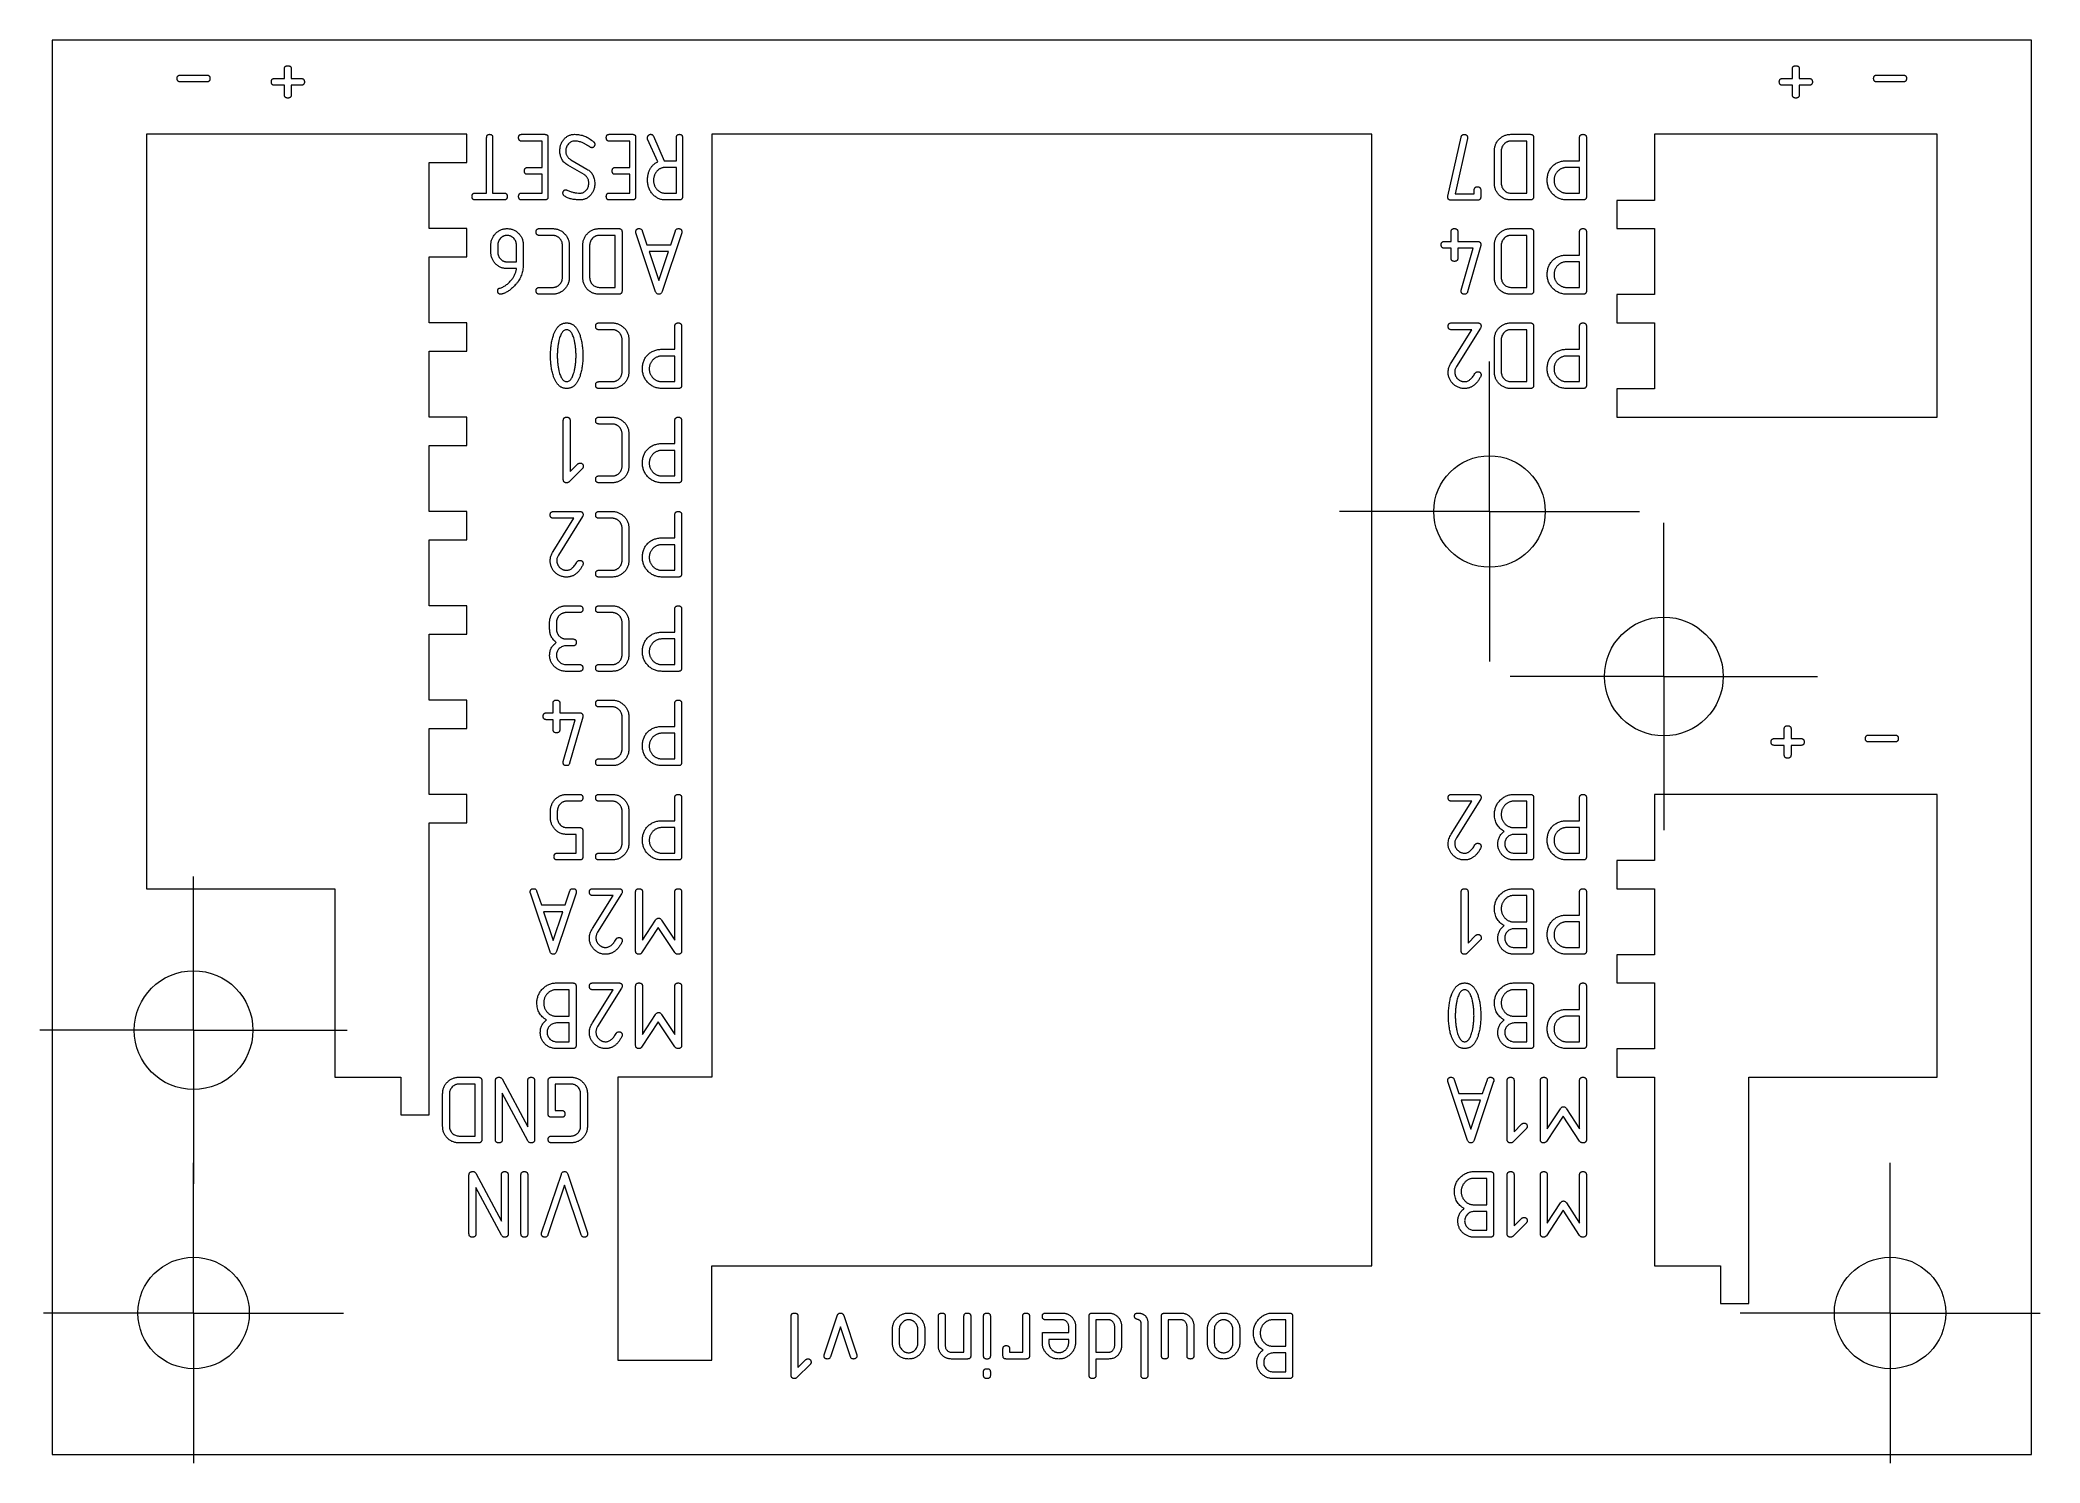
# Model space of a CAD drawing. Header units: inches. Extents: x 0.05 to 2.17, y 6.91 to 8.42.
import ezdxf

# ---------------------------------------------------------------- set-up
doc = ezdxf.new("R2010")
doc.units = ezdxf.units.IN
doc.header["$MEASUREMENT"] = 0

# ---------------------------------------------------------------- blocks, each defined once
blk = doc.blocks.new('SW_CENTERMARKSYMBOL_0')
at = {"color": 0, "linetype": 'Continuous', "lineweight": 0}
for p, q in [((0, 0.1), (0, 0.163)), ((0, 0), (0, 0.1)), ((-0.1, 0), (-0.163, 0)), ((0, 0), (-0.1, 0)), ((0, 0), (0, -0.1)), ((0, 0), (0.1, 0)), ((0.1, 0), (0.163, 0)), ((0, -0.1), (0, -0.163))]:
    blk.add_line(p, q, dxfattribs=at)
blk = doc.blocks.new('SW_CENTERMARKSYMBOL_1')
at = {"color": 0, "linetype": 'Continuous', "lineweight": 0}
for p, q in [((0, 0.1), (0, 0.1591)), ((0, 0), (0, 0.1)), ((-0.1, 0), (-0.1591, 0)), ((0, 0), (-0.1, 0)), ((0, 0), (0, -0.1)), ((0, 0), (0.1, 0)), ((0.1, 0), (0.1591, 0)), ((0, -0.1), (0, -0.1591))]:
    blk.add_line(p, q, dxfattribs=at)
blk = doc.blocks.new('SW_CENTERMARKSYMBOL_2')
at = {"color": 0, "linetype": 'Continuous', "lineweight": 0}
for p, q in [((0, 0.1), (0, 0.1591)), ((0, 0), (0, 0.1)), ((-0.1, 0), (-0.1591, 0)), ((0, 0), (-0.1, 0)), ((0, 0), (0, -0.1)), ((0, 0), (0.1, 0)), ((0.1, 0), (0.1591, 0)), ((0, -0.1), (0, -0.1591))]:
    blk.add_line(p, q, dxfattribs=at)
blk = doc.blocks.new('SW_CENTERMARKSYMBOL_3')
at = {"color": 0, "linetype": 'Continuous', "lineweight": 0}
for p, q in [((0, 0.1), (0, 0.1591)), ((0, 0), (0, 0.1)), ((-0.1, 0), (-0.1591, 0)), ((0, 0), (-0.1, 0)), ((0, 0), (0, -0.1)), ((0, 0), (0.1, 0)), ((0.1, 0), (0.1591, 0)), ((0, -0.1), (0, -0.1591))]:
    blk.add_line(p, q, dxfattribs=at)
blk = doc.blocks.new('SW_CENTERMARKSYMBOL_4')
at = {"color": 0, "linetype": 'Continuous', "lineweight": 0}
for p, q in [((0, 0.1), (0, 0.163)), ((0, 0), (0, 0.1)), ((-0.1, 0), (-0.163, 0)), ((0, 0), (-0.1, 0)), ((0, 0), (0, -0.1)), ((0, 0), (0.1, 0)), ((0.1, 0), (0.163, 0)), ((0, -0.1), (0, -0.163))]:
    blk.add_line(p, q, dxfattribs=at)

msp = doc.modelspace()

# ---------------------------------------------------------------- linework, layer by layer
at = {"color": 7, "linetype": 'Continuous', "lineweight": 15}
for p, q in [((0.0635, 8.4215), (0.0635, 6.9215)), ((2.1635, 8.4215), (0.0635, 8.4215)), ((2.1635, 6.9215), (2.1635, 8.4215)), ((0.1995, 8.3844), (0.2274, 8.3844)), ((0.3099, 8.3807), (0.3099, 8.3909)), ((0.3171, 8.3909), (0.3171, 8.3807)), ((1.9099, 8.3807), (1.9099, 8.3909)), ((1.9171, 8.3909), (1.9171, 8.3807)), ((1.9995, 8.3844), (2.0274, 8.3844)), ((0.2274, 8.3771), (0.1995, 8.3771)), ((0.2994, 8.3807), (0.3099, 8.3807)), ((0.3099, 8.3735), (0.2994, 8.3735)), ((0.3099, 8.3633), (0.3099, 8.3735)), ((0.3171, 8.3807), (0.3276, 8.3807)), ((0.3171, 8.3735), (0.3171, 8.3633)), ((0.3276, 8.3735), (0.3171, 8.3735)), ((1.8994, 8.3807), (1.9099, 8.3807)), ((1.9099, 8.3735), (1.8994, 8.3735)), ((1.9099, 8.3633), (1.9099, 8.3735)), ((1.9171, 8.3807), (1.9276, 8.3807)), ((1.9171, 8.3735), (1.9171, 8.3633)), ((1.9276, 8.3735), (1.9171, 8.3735)), ((2.0274, 8.3771), (1.9995, 8.3771)), ((0.5035, 8.3215), (0.1635, 8.3215)), ((0.1635, 8.3215), (0.1635, 7.5215)), ((0.5035, 8.2915), (0.5035, 8.3215)), ((0.5614, 8.3215), (0.5863, 8.3215)), ((0.6545, 8.3215), (0.6794, 8.3215)), ((0.7015, 8.3196), (0.7127, 8.2935)), ((0.7635, 8.3215), (0.7635, 7.3215)), ((1.4635, 8.3215), (0.7635, 8.3215)), ((1.4635, 7.1215), (1.4635, 8.3215)), ((1.5444, 8.2558), (1.5583, 8.3186)), ((1.6111, 8.3215), (1.6318, 8.3215)), ((2.0635, 8.3215), (1.7635, 8.3215)), ((1.7635, 8.3215), (1.7635, 8.2515)), ((2.0635, 8.0215), (2.0635, 8.3215)), ((0.5244, 8.2592), (0.5244, 8.3181)), ((0.5308, 8.3181), (0.5308, 8.2592)), ((0.5832, 8.3143), (0.5614, 8.3143)), ((0.5832, 8.2863), (0.5832, 8.3143)), ((0.5895, 8.318), (0.5895, 8.2554)), ((0.6762, 8.3143), (0.6545, 8.3143)), ((0.6762, 8.2863), (0.6762, 8.3143)), ((0.6825, 8.318), (0.6825, 8.2554)), ((0.6952, 8.3165), (0.6952, 8.318)), ((0.706, 8.2922), (0.6952, 8.3165)), ((0.7259, 8.2935), (0.7259, 8.318)), ((0.7322, 8.318), (0.7322, 8.2554)), ((1.5651, 8.3171), (1.5521, 8.2585)), ((1.5937, 8.2693), (1.5937, 8.3041)), ((1.601, 8.304), (1.601, 8.2695)), ((1.6281, 8.3143), (1.6111, 8.3143)), ((1.6281, 8.2592), (1.6281, 8.3143)), ((1.6353, 8.318), (1.6353, 8.2554)), ((1.6841, 8.2935), (1.6841, 8.318)), ((1.6913, 8.318), (1.6913, 8.2554)), ((0.4635, 8.2215), (0.4635, 8.2915)), ((0.4635, 8.2915), (0.5035, 8.2915)), ((0.5676, 8.2863), (0.5832, 8.2863)), ((0.5832, 8.2791), (0.5676, 8.2791)), ((0.5832, 8.2592), (0.5832, 8.2791)), ((0.6278, 8.2788), (0.6106, 8.2888)), ((0.6136, 8.2946), (0.6308, 8.2846)), ((0.6607, 8.2863), (0.6762, 8.2863)), ((0.6762, 8.2791), (0.6607, 8.2791)), ((0.6762, 8.2592), (0.6762, 8.2791)), ((0.7259, 8.2863), (0.7137, 8.2863)), ((0.7138, 8.2935), (0.7259, 8.2935)), ((0.7259, 8.2592), (0.7259, 8.2863)), ((1.6703, 8.2935), (1.6841, 8.2935)), ((1.6841, 8.2863), (1.6705, 8.2863)), ((1.6841, 8.2592), (1.6841, 8.2863)), ((0.512, 8.2592), (0.5244, 8.2592)), ((0.5308, 8.2592), (0.5432, 8.2592)), ((0.5614, 8.2592), (0.5832, 8.2592)), ((0.6545, 8.2592), (0.6762, 8.2592)), ((0.7137, 8.2592), (0.7259, 8.2592)), ((1.5521, 8.2585), (1.5723, 8.2585)), ((1.5723, 8.2585), (1.5723, 8.2624)), ((1.5792, 8.2623), (1.5792, 8.255)), ((1.6111, 8.2592), (1.6281, 8.2592)), ((1.6705, 8.2592), (1.6841, 8.2592)), ((0.5432, 8.252), (0.512, 8.252)), ((0.5863, 8.252), (0.5614, 8.252)), ((0.6794, 8.252), (0.6545, 8.252)), ((0.7291, 8.252), (0.7137, 8.252)), ((1.5757, 8.2516), (1.5478, 8.2516)), ((1.6318, 8.252), (1.6111, 8.252)), ((1.6878, 8.252), (1.6705, 8.252)), ((1.7635, 8.2515), (1.7235, 8.2515)), ((1.7235, 8.2515), (1.7235, 8.2215)), ((0.5035, 8.2215), (0.4635, 8.2215)), ((0.5035, 8.1915), (0.5035, 8.2215)), ((0.5804, 8.2215), (0.5944, 8.2215)), ((0.5944, 8.2143), (0.5804, 8.2143)), ((0.6438, 8.2215), (0.6646, 8.2215)), ((0.6608, 8.2143), (0.6439, 8.2143)), ((0.6608, 8.1592), (0.6608, 8.2143)), ((0.6681, 8.218), (0.6681, 8.1554)), ((0.7037, 8.1546), (0.6828, 8.2169)), ((0.6895, 8.2192), (0.6945, 8.2044)), ((0.7314, 8.2169), (0.7106, 8.1548)), ((0.7197, 8.2044), (0.7247, 8.2192)), ((1.5477, 8.208), (1.5477, 8.2181)), ((1.5549, 8.2181), (1.5549, 8.208)), ((1.6111, 8.2215), (1.6318, 8.2215)), ((1.6281, 8.2143), (1.6111, 8.2143)), ((1.6281, 8.1592), (1.6281, 8.2143)), ((1.6353, 8.218), (1.6353, 8.1554)), ((1.6841, 8.1935), (1.6841, 8.218)), ((1.6913, 8.218), (1.6913, 8.1554)), ((1.7235, 8.2215), (1.7635, 8.2215)), ((1.7635, 8.2215), (1.7635, 8.1515)), ((0.4635, 8.1215), (0.4635, 8.1915)), ((0.4635, 8.1915), (0.5035, 8.1915)), ((0.529, 8.1967), (0.529, 8.2038)), ((0.5362, 8.2038), (0.5362, 8.1968)), ((0.5561, 8.1863), (0.5561, 8.2038)), ((0.5633, 8.2042), (0.5633, 8.1833)), ((0.6048, 8.1695), (0.6048, 8.204)), ((0.6121, 8.2041), (0.6121, 8.1693)), ((0.6265, 8.1693), (0.6265, 8.2041)), ((0.6337, 8.204), (0.6337, 8.1695)), ((0.6945, 8.2044), (0.7197, 8.2044)), ((0.7174, 8.1971), (0.6969, 8.1971)), ((0.6969, 8.1971), (0.7071, 8.1664)), ((0.7071, 8.1664), (0.7174, 8.1971)), ((1.5407, 8.208), (1.5477, 8.208)), ((1.5477, 8.2007), (1.5407, 8.2007)), ((1.5477, 8.1903), (1.5477, 8.2007)), ((1.5549, 8.208), (1.5758, 8.208)), ((1.5549, 8.2007), (1.5549, 8.1903)), ((1.5712, 8.2007), (1.5549, 8.2007)), ((1.5585, 8.1564), (1.5712, 8.2007)), ((1.5792, 8.2035), (1.5653, 8.1545)), ((1.5937, 8.1693), (1.5937, 8.2041)), ((1.601, 8.204), (1.601, 8.1695)), ((1.6703, 8.1935), (1.6841, 8.1935)), ((0.5561, 8.1791), (0.546, 8.1791)), ((0.5461, 8.1863), (0.5561, 8.1863)), ((1.6841, 8.1863), (1.6705, 8.1863)), ((1.6841, 8.1592), (1.6841, 8.1863)), ((0.5804, 8.1592), (0.5944, 8.1592)), ((0.5944, 8.152), (0.5804, 8.152)), ((0.6646, 8.152), (0.6438, 8.152)), ((0.6439, 8.1592), (0.6608, 8.1592)), ((1.6111, 8.1592), (1.6281, 8.1592)), ((1.6318, 8.152), (1.6111, 8.152)), ((1.6705, 8.1592), (1.6841, 8.1592)), ((1.6878, 8.152), (1.6705, 8.152)), ((1.7635, 8.1515), (1.7235, 8.1515)), ((1.7235, 8.1515), (1.7235, 8.1215)), ((0.5035, 8.1215), (0.4635, 8.1215)), ((0.5035, 8.0915), (0.5035, 8.1215)), ((0.6436, 8.1215), (0.6576, 8.1215)), ((0.6576, 8.1143), (0.6436, 8.1143)), ((0.7241, 8.0935), (0.7241, 8.118)), ((0.7313, 8.118), (0.7313, 8.0554)), ((1.5478, 8.0792), (1.5698, 8.1143)), ((1.5481, 8.1215), (1.576, 8.1215)), ((1.5698, 8.1143), (1.5481, 8.1143)), ((1.579, 8.1161), (1.5534, 8.0753)), ((1.6111, 8.1215), (1.6318, 8.1215)), ((1.6281, 8.1143), (1.6111, 8.1143)), ((1.6281, 8.0592), (1.6281, 8.1143)), ((1.6353, 8.118), (1.6353, 8.0554)), ((1.6841, 8.0935), (1.6841, 8.118)), ((1.6913, 8.118), (1.6913, 8.0554)), ((1.7235, 8.1215), (1.7635, 8.1215)), ((1.7635, 8.1215), (1.7635, 8.0515)), ((0.4635, 8.0215), (0.4635, 8.0915)), ((0.4635, 8.0915), (0.5035, 8.0915)), ((0.6681, 8.0695), (0.6681, 8.104)), ((0.6753, 8.1041), (0.6753, 8.0693)), ((0.7103, 8.0935), (0.7241, 8.0935)), ((0.7241, 8.0863), (0.7105, 8.0863)), ((0.7241, 8.0592), (0.7241, 8.0863)), ((1.5937, 8.0693), (1.5937, 8.1041)), ((1.601, 8.104), (1.601, 8.0695)), ((1.6703, 8.0935), (1.6841, 8.0935)), ((1.6841, 8.0863), (1.6705, 8.0863)), ((1.6841, 8.0592), (1.6841, 8.0863)), ((0.6436, 8.0592), (0.6576, 8.0592)), ((0.6576, 8.052), (0.6436, 8.052)), ((0.7105, 8.0592), (0.7241, 8.0592)), ((0.7278, 8.052), (0.7105, 8.052)), ((1.6111, 8.0592), (1.6281, 8.0592)), ((1.6318, 8.052), (1.6111, 8.052)), ((1.6705, 8.0592), (1.6841, 8.0592)), ((1.6878, 8.052), (1.6705, 8.052)), ((1.7635, 8.0515), (1.7235, 8.0515)), ((1.7235, 8.0515), (1.7235, 8.0215)), ((0.5035, 8.0215), (0.4635, 8.0215)), ((0.5035, 7.9915), (0.5035, 8.0215)), ((0.6436, 8.0215), (0.6576, 8.0215)), ((1.7235, 8.0215), (2.0635, 8.0215)), ((0.6057, 7.9554), (0.6057, 8.018)), ((0.613, 8.018), (0.613, 7.9638)), ((0.6576, 8.0143), (0.6436, 8.0143)), ((0.6681, 7.9695), (0.6681, 8.004)), ((0.6753, 8.0041), (0.6753, 7.9693)), ((0.7241, 7.9935), (0.7241, 8.018)), ((0.7313, 8.018), (0.7313, 7.9554)), ((0.4635, 7.9215), (0.4635, 7.9915)), ((0.4635, 7.9915), (0.5035, 7.9915)), ((0.7103, 7.9935), (0.7241, 7.9935)), ((0.7241, 7.9863), (0.7105, 7.9863)), ((0.7241, 7.9592), (0.7241, 7.9863)), ((0.6259, 7.9669), (0.6123, 7.9533)), ((0.613, 7.9638), (0.621, 7.9718)), ((0.6436, 7.9592), (0.6576, 7.9592)), ((0.7105, 7.9592), (0.7241, 7.9592)), ((0.6576, 7.952), (0.6436, 7.952)), ((0.7278, 7.952), (0.7105, 7.952)), ((0.5035, 7.9215), (0.4635, 7.9215)), ((0.5035, 7.8915), (0.5035, 7.9215)), ((0.5954, 7.9215), (0.6233, 7.9215)), ((0.6262, 7.9161), (0.6006, 7.8753)), ((0.6436, 7.9215), (0.6576, 7.9215)), ((0.7241, 7.8935), (0.7241, 7.918)), ((0.7313, 7.918), (0.7313, 7.8554)), ((0.595, 7.8792), (0.617, 7.9143)), ((0.617, 7.9143), (0.5954, 7.9143)), ((0.6576, 7.9143), (0.6436, 7.9143)), ((0.6681, 7.8695), (0.6681, 7.904)), ((0.6753, 7.9041), (0.6753, 7.8693)), ((0.4635, 7.8215), (0.4635, 7.8915)), ((0.4635, 7.8915), (0.5035, 7.8915)), ((0.7103, 7.8935), (0.7241, 7.8935)), ((0.7241, 7.8863), (0.7105, 7.8863)), ((0.7241, 7.8592), (0.7241, 7.8863)), ((0.6436, 7.8592), (0.6576, 7.8592)), ((0.6576, 7.852), (0.6436, 7.852)), ((0.7105, 7.8592), (0.7241, 7.8592)), ((0.7278, 7.852), (0.7105, 7.852)), ((0.5035, 7.8215), (0.4635, 7.8215)), ((0.5035, 7.7915), (0.5035, 7.8215)), ((0.609, 7.8215), (0.6229, 7.8215)), ((0.6229, 7.8143), (0.609, 7.8143)), ((0.6436, 7.8215), (0.6576, 7.8215)), ((0.6576, 7.8143), (0.6436, 7.8143)), ((0.7241, 7.7935), (0.7241, 7.818)), ((0.7313, 7.818), (0.7313, 7.7554)), ((0.4635, 7.7215), (0.4635, 7.7915)), ((0.4635, 7.7915), (0.5035, 7.7915)), ((0.5913, 7.7968), (0.5913, 7.8039)), ((0.5985, 7.8038), (0.5985, 7.7968)), ((0.6681, 7.7695), (0.6681, 7.804)), ((0.6753, 7.8041), (0.6753, 7.7693)), ((0.7103, 7.7935), (0.7241, 7.7935)), ((0.609, 7.7863), (0.616, 7.7863)), ((0.616, 7.7791), (0.609, 7.7791)), ((0.7241, 7.7863), (0.7105, 7.7863)), ((0.7241, 7.7592), (0.7241, 7.7863)), ((0.609, 7.7592), (0.6229, 7.7592)), ((0.6229, 7.752), (0.609, 7.752)), ((0.6436, 7.7592), (0.6576, 7.7592)), ((0.6576, 7.752), (0.6436, 7.752)), ((0.7105, 7.7592), (0.7241, 7.7592)), ((0.7278, 7.752), (0.7105, 7.752)), ((0.5035, 7.7215), (0.4635, 7.7215)), ((0.5035, 7.6915), (0.5035, 7.7215)), ((0.5879, 7.708), (0.5949, 7.708)), ((0.5949, 7.708), (0.5949, 7.7181)), ((0.6021, 7.7181), (0.6021, 7.708)), ((0.6021, 7.708), (0.6231, 7.708)), ((0.6264, 7.7035), (0.6125, 7.6545)), ((0.6436, 7.7215), (0.6576, 7.7215)), ((0.6576, 7.7143), (0.6436, 7.7143)), ((0.6681, 7.6695), (0.6681, 7.704)), ((0.6753, 7.7041), (0.6753, 7.6693)), ((0.7241, 7.6935), (0.7241, 7.718)), ((0.7313, 7.718), (0.7313, 7.6554)), ((0.4635, 7.6915), (0.5035, 7.6915)), ((0.4635, 7.6215), (0.4635, 7.6915)), ((0.5949, 7.7007), (0.5879, 7.7007)), ((0.5949, 7.6903), (0.5949, 7.7007)), ((0.6021, 7.7007), (0.6021, 7.6903)), ((0.6185, 7.7007), (0.6021, 7.7007)), ((0.6058, 7.6564), (0.6185, 7.7007)), ((0.7103, 7.6935), (0.7241, 7.6935)), ((0.7241, 7.6863), (0.7105, 7.6863)), ((0.7241, 7.6592), (0.7241, 7.6863)), ((1.9012, 7.6807), (1.9012, 7.6909)), ((1.9085, 7.6909), (1.9085, 7.6807)), ((1.9908, 7.6844), (2.0188, 7.6844)), ((1.8908, 7.6807), (1.9012, 7.6807)), ((1.9012, 7.6735), (1.8908, 7.6735)), ((1.9012, 7.6633), (1.9012, 7.6735)), ((1.9085, 7.6807), (1.9189, 7.6807)), ((1.9085, 7.6735), (1.9085, 7.6633)), ((1.9189, 7.6735), (1.9085, 7.6735)), ((2.0188, 7.6771), (1.9908, 7.6771)), ((0.6436, 7.6592), (0.6576, 7.6592)), ((0.6576, 7.652), (0.6436, 7.652)), ((0.7105, 7.6592), (0.7241, 7.6592)), ((0.7278, 7.652), (0.7105, 7.652)), ((0.5035, 7.6215), (0.4635, 7.6215)), ((0.5035, 7.5915), (0.5035, 7.6215)), ((0.6094, 7.6215), (0.6231, 7.6215)), ((0.6436, 7.6215), (0.6576, 7.6215)), ((1.5481, 7.6215), (1.576, 7.6215)), ((1.6145, 7.6215), (1.6318, 7.6215)), ((2.0635, 7.6215), (1.7635, 7.6215)), ((1.7635, 7.6215), (1.7635, 7.5515)), ((2.0635, 7.3215), (2.0635, 7.6215)), ((0.5922, 7.5967), (0.5922, 7.6038)), ((0.5994, 7.6038), (0.5994, 7.5968)), ((0.6231, 7.6143), (0.6096, 7.6143)), ((0.6576, 7.6143), (0.6436, 7.6143)), ((0.6681, 7.5695), (0.6681, 7.604)), ((0.6753, 7.6041), (0.6753, 7.5693)), ((0.7241, 7.5935), (0.7241, 7.618)), ((0.7313, 7.618), (0.7313, 7.5554)), ((1.5478, 7.5792), (1.5698, 7.6143)), ((1.5698, 7.6143), (1.5481, 7.6143)), ((1.579, 7.6161), (1.5534, 7.5753)), ((1.6281, 7.6143), (1.6145, 7.6143)), ((1.6281, 7.5863), (1.6281, 7.6143)), ((1.6353, 7.618), (1.6353, 7.5554)), ((1.6841, 7.5935), (1.6841, 7.618)), ((1.6913, 7.618), (1.6913, 7.5554)), ((0.4635, 7.2815), (0.4635, 7.5915)), ((0.4635, 7.5915), (0.5035, 7.5915)), ((0.6193, 7.5791), (0.6091, 7.5791)), ((0.6096, 7.5863), (0.6231, 7.5863)), ((0.6193, 7.5592), (0.6193, 7.5791)), ((0.6265, 7.5829), (0.6265, 7.5554)), ((0.7103, 7.5935), (0.7241, 7.5935)), ((0.7241, 7.5863), (0.7105, 7.5863)), ((0.7241, 7.5592), (0.7241, 7.5863)), ((1.6145, 7.5863), (1.6281, 7.5863)), ((1.6281, 7.5791), (1.6146, 7.5791)), ((1.6281, 7.5592), (1.6281, 7.5791)), ((1.6703, 7.5935), (1.6841, 7.5935)), ((1.6841, 7.5863), (1.6705, 7.5863)), ((1.6841, 7.5592), (1.6841, 7.5863)), ((0.5994, 7.5592), (0.6193, 7.5592)), ((0.6436, 7.5592), (0.6576, 7.5592)), ((0.7105, 7.5592), (0.7241, 7.5592)), ((1.6146, 7.5592), (1.6281, 7.5592)), ((1.6705, 7.5592), (1.6841, 7.5592)), ((0.6231, 7.552), (0.5994, 7.552)), ((0.6576, 7.552), (0.6436, 7.552)), ((0.7278, 7.552), (0.7105, 7.552)), ((1.6319, 7.552), (1.6146, 7.552)), ((1.6878, 7.552), (1.6705, 7.552)), ((1.7635, 7.5515), (1.7235, 7.5515)), ((1.7235, 7.5515), (1.7235, 7.5215)), ((0.1635, 7.5215), (0.3635, 7.5215)), ((0.3635, 7.5215), (0.3635, 7.3215)), ((0.5917, 7.4546), (0.5708, 7.5169)), ((0.5775, 7.5192), (0.5825, 7.5044)), ((0.6194, 7.5169), (0.5986, 7.4548)), ((0.6077, 7.5044), (0.6127, 7.5192)), ((0.6366, 7.4792), (0.6586, 7.5143)), ((0.6369, 7.5215), (0.6648, 7.5215)), ((0.6586, 7.5143), (0.6369, 7.5143)), ((0.6677, 7.5161), (0.6421, 7.4753)), ((0.6825, 7.4554), (0.6825, 7.518)), ((0.6898, 7.518), (0.6898, 7.4669)), ((0.7241, 7.4669), (0.7241, 7.518)), ((0.7313, 7.518), (0.7313, 7.4554)), ((1.5585, 7.4554), (1.5585, 7.518)), ((1.5657, 7.518), (1.5657, 7.4638)), ((1.6145, 7.5215), (1.6318, 7.5215)), ((1.6281, 7.5143), (1.6145, 7.5143)), ((1.6281, 7.4863), (1.6281, 7.5143)), ((1.6353, 7.518), (1.6353, 7.4554)), ((1.6841, 7.4935), (1.6841, 7.518)), ((1.6913, 7.518), (1.6913, 7.4554)), ((1.7235, 7.5215), (1.7635, 7.5215)), ((1.7635, 7.5215), (1.7635, 7.4515)), ((0.5825, 7.5044), (0.6077, 7.5044)), ((0.6054, 7.4971), (0.5849, 7.4971)), ((0.5849, 7.4971), (0.5951, 7.4664)), ((0.5951, 7.4664), (0.6054, 7.4971)), ((1.6703, 7.4935), (1.6841, 7.4935)), ((0.7065, 7.4804), (0.6888, 7.4535)), ((0.6898, 7.4669), (0.7037, 7.4882)), ((0.7241, 7.4537), (0.7065, 7.4804)), ((0.7101, 7.4882), (0.7241, 7.4669)), ((1.5657, 7.4638), (1.5738, 7.4718)), ((1.6145, 7.4863), (1.6281, 7.4863)), ((1.6281, 7.4791), (1.6146, 7.4791)), ((1.6281, 7.4592), (1.6281, 7.4791)), ((1.6841, 7.4863), (1.6705, 7.4863)), ((1.6841, 7.4592), (1.6841, 7.4863)), ((1.5787, 7.4669), (1.565, 7.4533)), ((1.6146, 7.4592), (1.6281, 7.4592)), ((1.6319, 7.452), (1.6146, 7.452)), ((1.6705, 7.4592), (1.6841, 7.4592)), ((1.6878, 7.452), (1.6705, 7.452)), ((1.7635, 7.4515), (1.7235, 7.4515)), ((1.7235, 7.4515), (1.7235, 7.4215)), ((0.5985, 7.4215), (0.6158, 7.4215)), ((0.6121, 7.4143), (0.5985, 7.4143)), ((0.6121, 7.3863), (0.6121, 7.4143)), ((0.6193, 7.418), (0.6193, 7.3554)), ((0.6366, 7.3792), (0.6586, 7.4143)), ((0.6369, 7.4215), (0.6648, 7.4215)), ((0.6586, 7.4143), (0.6369, 7.4143)), ((0.6677, 7.4161), (0.6421, 7.3753)), ((0.6825, 7.3554), (0.6825, 7.418)), ((0.6898, 7.418), (0.6898, 7.3669)), ((0.7241, 7.3669), (0.7241, 7.418)), ((0.7313, 7.418), (0.7313, 7.3554)), ((1.6145, 7.4215), (1.6318, 7.4215)), ((1.6281, 7.4143), (1.6145, 7.4143)), ((1.6281, 7.3863), (1.6281, 7.4143)), ((1.6353, 7.418), (1.6353, 7.3554)), ((1.6841, 7.3935), (1.6841, 7.418)), ((1.6913, 7.418), (1.6913, 7.3554)), ((1.7235, 7.4215), (1.7635, 7.4215)), ((1.7635, 7.4215), (1.7635, 7.3515)), ((0.5985, 7.3863), (0.6121, 7.3863)), ((0.6898, 7.3669), (0.7037, 7.3882)), ((0.7101, 7.3882), (0.7241, 7.3669)), ((1.6145, 7.3863), (1.6281, 7.3863)), ((1.6703, 7.3935), (1.6841, 7.3935)), ((1.6841, 7.3863), (1.6705, 7.3863)), ((1.6841, 7.3592), (1.6841, 7.3863)), ((0.6121, 7.3791), (0.5986, 7.3791)), ((0.6121, 7.3592), (0.6121, 7.3791)), ((0.7065, 7.3804), (0.6888, 7.3535)), ((0.7241, 7.3537), (0.7065, 7.3804)), ((1.6281, 7.3791), (1.6146, 7.3791)), ((1.6281, 7.3592), (1.6281, 7.3791)), ((0.5986, 7.3592), (0.6121, 7.3592)), ((0.6158, 7.352), (0.5986, 7.352)), ((1.6146, 7.3592), (1.6281, 7.3592)), ((1.6319, 7.352), (1.6146, 7.352)), ((1.6705, 7.3592), (1.6841, 7.3592)), ((1.6878, 7.352), (1.6705, 7.352)), ((1.7635, 7.3515), (1.7235, 7.3515)), ((1.7235, 7.3515), (1.7235, 7.3215)), ((0.3635, 7.3215), (0.4335, 7.3215)), ((0.4335, 7.3215), (0.4335, 7.2815)), ((0.4951, 7.3215), (0.5158, 7.3215)), ((0.5932, 7.3215), (0.614, 7.3215)), ((0.7635, 7.3215), (0.6635, 7.3215)), ((0.6635, 7.3215), (0.6635, 7.0215)), ((1.7235, 7.3215), (1.7635, 7.3215)), ((1.7635, 7.3215), (1.7635, 7.1215)), ((1.8635, 7.0815), (1.8635, 7.3215)), ((1.8635, 7.3215), (2.0635, 7.3215)), ((0.4777, 7.2693), (0.4777, 7.3041)), ((0.485, 7.304), (0.485, 7.2695)), ((0.5121, 7.3143), (0.4951, 7.3143)), ((0.5121, 7.2592), (0.5121, 7.3143)), ((0.5193, 7.318), (0.5193, 7.2554)), ((0.5337, 7.2554), (0.5337, 7.318)), ((0.541, 7.3198), (0.5681, 7.2688)), ((0.541, 7.3046), (0.541, 7.2554)), ((0.5681, 7.254), (0.541, 7.3046)), ((0.5681, 7.2688), (0.5681, 7.318)), ((0.5753, 7.318), (0.5753, 7.2554)), ((0.5898, 7.2826), (0.5898, 7.318)), ((0.597, 7.3143), (0.597, 7.2863)), ((0.6139, 7.3143), (0.597, 7.3143)), ((0.6241, 7.2695), (0.6241, 7.304)), ((0.6313, 7.3041), (0.6313, 7.2693)), ((1.5652, 7.2546), (1.5444, 7.3169)), ((1.551, 7.3192), (1.5561, 7.3044)), ((1.5561, 7.3044), (1.5812, 7.3044)), ((1.5929, 7.3169), (1.5721, 7.2548)), ((1.5812, 7.3044), (1.5863, 7.3192)), ((1.6073, 7.2554), (1.6073, 7.318)), ((1.6145, 7.318), (1.6145, 7.2638)), ((1.6425, 7.2554), (1.6425, 7.318)), ((1.6498, 7.318), (1.6498, 7.2669)), ((1.6841, 7.2669), (1.6841, 7.318)), ((1.6913, 7.318), (1.6913, 7.2554)), ((0.4335, 7.2815), (0.4635, 7.2815)), ((0.604, 7.2791), (0.5934, 7.2791)), ((0.597, 7.2863), (0.604, 7.2863)), ((1.5789, 7.2971), (1.5584, 7.2971)), ((1.5584, 7.2971), (1.5687, 7.2664)), ((1.5687, 7.2664), (1.5789, 7.2971)), ((1.6665, 7.2804), (1.6488, 7.2535)), ((1.6498, 7.2669), (1.6637, 7.2882)), ((1.6841, 7.2537), (1.6665, 7.2804)), ((1.6701, 7.2882), (1.6841, 7.2669)), ((0.4951, 7.2592), (0.5121, 7.2592)), ((0.5932, 7.2592), (0.6138, 7.2592)), ((1.6275, 7.2669), (1.6138, 7.2533)), ((1.6145, 7.2638), (1.6226, 7.2718)), ((0.5158, 7.252), (0.4951, 7.252)), ((0.614, 7.252), (0.5932, 7.252)), ((0.5057, 7.1554), (0.5057, 7.218)), ((0.513, 7.2198), (0.5401, 7.1688)), ((0.5401, 7.1688), (0.5401, 7.218)), ((0.5473, 7.218), (0.5473, 7.1554)), ((0.5608, 7.1554), (0.5608, 7.218)), ((0.5681, 7.218), (0.5681, 7.1554)), ((0.5828, 7.1565), (0.6037, 7.2188)), ((0.6106, 7.2188), (0.6314, 7.1565)), ((1.5721, 7.2215), (1.5894, 7.2215)), ((1.5928, 7.218), (1.5928, 7.1554)), ((1.6073, 7.1554), (1.6073, 7.218)), ((1.6145, 7.218), (1.6145, 7.1638)), ((1.6425, 7.1554), (1.6425, 7.218)), ((1.6498, 7.218), (1.6498, 7.1669)), ((1.6841, 7.1669), (1.6841, 7.218)), ((1.6913, 7.218), (1.6913, 7.1554)), ((0.513, 7.2046), (0.513, 7.1554)), ((0.5401, 7.154), (0.513, 7.2046)), ((0.6071, 7.207), (0.5895, 7.1543)), ((0.6247, 7.1543), (0.6071, 7.207)), ((1.5856, 7.2143), (1.5721, 7.2143)), ((1.5856, 7.1863), (1.5856, 7.2143)), ((1.5721, 7.1863), (1.5856, 7.1863)), ((1.5856, 7.1791), (1.5722, 7.1791)), ((1.5856, 7.1592), (1.5856, 7.1791)), ((1.6665, 7.1804), (1.6488, 7.1535)), ((1.6498, 7.1669), (1.6637, 7.1882)), ((1.6841, 7.1537), (1.6665, 7.1804)), ((1.6701, 7.1882), (1.6841, 7.1669)), ((1.5894, 7.152), (1.5721, 7.152)), ((1.5722, 7.1592), (1.5856, 7.1592)), ((1.6275, 7.1669), (1.6138, 7.1533)), ((1.6145, 7.1638), (1.6226, 7.1718)), ((0.7635, 7.0215), (0.7635, 7.1215)), ((0.7635, 7.1215), (1.4635, 7.1215)), ((1.7635, 7.1215), (1.8335, 7.1215)), ((1.8335, 7.1215), (1.8335, 7.0815)), ((0.8475, 7.0054), (0.8475, 7.068)), ((0.8547, 7.068), (0.8547, 7.0138)), ((0.8826, 7.0273), (0.8964, 7.0686)), ((0.9033, 7.0687), (0.9171, 7.0273)), ((1.0038, 7.0367), (1.0038, 7.068)), ((1.011, 7.0681), (1.011, 7.0369)), ((1.0309, 7.03), (1.0309, 7.0681)), ((1.0381, 7.068), (1.0381, 7.0262)), ((1.0517, 7.0262), (1.0517, 7.068)), ((1.0589, 7.068), (1.0589, 7.0262)), ((1.0932, 7.03), (1.0932, 7.0681)), ((1.1004, 7.068), (1.1004, 7.0262)), ((1.1176, 7.0715), (1.135, 7.0715)), ((1.1637, 7.0054), (1.1637, 7.068)), ((1.1671, 7.0715), (1.1843, 7.0715)), ((1.2405, 7.0262), (1.2405, 7.068)), ((1.2439, 7.0715), (1.261, 7.0715)), ((1.3588, 7.0715), (1.3761, 7.0715)), ((1.3796, 7.068), (1.3796, 7.0054)), ((1.8335, 7.0815), (1.8635, 7.0815)), ((0.8998, 7.0569), (0.8893, 7.0251)), ((0.9105, 7.0251), (0.8998, 7.0569)), ((0.955, 7.0402), (0.955, 7.0541)), ((0.9622, 7.0538), (0.9622, 7.0399)), ((0.9821, 7.0399), (0.9821, 7.0538)), ((0.9893, 7.0541), (0.9893, 7.0402)), ((1.1141, 7.0402), (1.1141, 7.0507)), ((1.1141, 7.0507), (1.142, 7.0507)), ((1.135, 7.0643), (1.1176, 7.0643)), ((1.142, 7.0507), (1.142, 7.0575)), ((1.1492, 7.0576), (1.1492, 7.0402)), ((1.1709, 7.0643), (1.1709, 7.03)), ((1.1841, 7.0643), (1.1709, 7.0643)), ((1.1908, 7.0368), (1.1908, 7.0574)), ((1.198, 7.0576), (1.198, 7.0367)), ((1.2188, 7.0054), (1.2188, 7.0611)), ((1.226, 7.0611), (1.226, 7.0054)), ((1.2477, 7.0643), (1.2477, 7.0262)), ((1.2609, 7.0643), (1.2477, 7.0643)), ((1.2676, 7.0262), (1.2676, 7.0574)), ((1.2748, 7.0576), (1.2748, 7.0262)), ((1.2892, 7.0402), (1.2892, 7.0541)), ((1.2965, 7.0538), (1.2965, 7.0399)), ((1.3163, 7.0399), (1.3163, 7.0538)), ((1.3236, 7.0541), (1.3236, 7.0402)), ((1.3723, 7.0643), (1.3588, 7.0643)), ((1.3723, 7.0363), (1.3723, 7.0643)), ((1.0176, 7.03), (1.0309, 7.03)), ((1.0723, 7.0263), (1.0723, 7.0334)), ((1.0792, 7.0334), (1.0792, 7.03)), ((1.0792, 7.03), (1.0932, 7.03)), ((1.121, 7.0435), (1.121, 7.04)), ((1.142, 7.0435), (1.121, 7.0435)), ((1.142, 7.04), (1.142, 7.0435)), ((1.1709, 7.03), (1.1841, 7.03)), ((1.3588, 7.0363), (1.3723, 7.0363)), ((1.3723, 7.0291), (1.3589, 7.0291)), ((1.3723, 7.0092), (1.3723, 7.0291)), ((0.6635, 7.0215), (0.7635, 7.0215)), ((0.8677, 7.0169), (0.854, 7.0033)), ((0.8547, 7.0138), (0.8628, 7.0218)), ((1.0347, 7.0227), (1.0175, 7.0227)), ((1.0517, 7.0054), (1.0517, 7.0089)), ((1.0589, 7.0089), (1.0589, 7.0054)), ((1.0968, 7.0227), (1.0758, 7.0227)), ((1.1709, 7.0227), (1.1709, 7.0054)), ((1.1844, 7.0227), (1.1709, 7.0227)), ((1.3589, 7.0092), (1.3723, 7.0092)), ((1.3761, 7.002), (1.3589, 7.002)), ((0.0635, 6.9215), (2.1635, 6.9215))]:
    msp.add_line(p, q, dxfattribs=at)
for centre, radius in [((1.5885, 7.9215), 0.0591), ((1.7735, 7.7465), 0.063), ((0.2135, 7.3715), 0.063), ((0.2135, 7.0715), 0.0591), ((2.0135, 7.0715), 0.0591)]:
    msp.add_circle(centre, radius, dxfattribs=at)
for points, knots in [([(0.196, 8.3807), (0.1961, 8.381), (0.1961, 8.3816), (0.1962, 8.3823), (0.1965, 8.3829), (0.1969, 8.3835), (0.1974, 8.3839), (0.198, 8.3842), (0.1987, 8.3843), (0.1993, 8.3843), (0.1995, 8.3844)], [0, 0, 0, 0, 0.147514, 0.2779, 0.396465, 0.506856, 0.614905, 0.731241, 0.857381, 1, 1, 1, 1]), ([(0.2274, 8.3844), (0.2277, 8.3843), (0.2282, 8.3843), (0.229, 8.3842), (0.2296, 8.3839), (0.2301, 8.3835), (0.2305, 8.3829), (0.2308, 8.3823), (0.2309, 8.3816), (0.2309, 8.381), (0.2309, 8.3807)], [0, 0, 0, 0, 0.142619, 0.268759, 0.385095, 0.493144, 0.603535, 0.7221, 0.852486, 1, 1, 1, 1]), ([(0.3099, 8.3909), (0.3099, 8.3912), (0.3099, 8.3917), (0.3101, 8.3924), (0.3104, 8.393), (0.3108, 8.3935), (0.3113, 8.3938), (0.312, 8.3941), (0.3127, 8.3943), (0.3132, 8.3943), (0.3135, 8.3943)], [0, 0, 0, 0, 0.139703, 0.265235, 0.378749, 0.488349, 0.59885, 0.71811, 0.850367, 1, 1, 1, 1]), ([(0.3135, 8.3943), (0.3138, 8.3943), (0.3143, 8.3943), (0.3151, 8.3941), (0.3157, 8.3938), (0.3163, 8.3935), (0.3167, 8.393), (0.317, 8.3924), (0.3171, 8.3917), (0.3171, 8.3912), (0.3171, 8.3909)], [0, 0, 0, 0, 0.1496326, 0.2818904, 0.4011497, 0.5116506, 0.6212511, 0.7347648, 0.8602972, 1, 1, 1, 1]), ([(1.9099, 8.3909), (1.9099, 8.3912), (1.9099, 8.3917), (1.9101, 8.3924), (1.9104, 8.393), (1.9108, 8.3935), (1.9113, 8.3938), (1.912, 8.3941), (1.9127, 8.3943), (1.9132, 8.3943), (1.9135, 8.3943)], [0, 0, 0, 0, 0.139703, 0.265235, 0.378749, 0.488349, 0.59885, 0.71811, 0.850367, 1, 1, 1, 1]), ([(1.9135, 8.3943), (1.9138, 8.3943), (1.9143, 8.3943), (1.9151, 8.3941), (1.9157, 8.3938), (1.9163, 8.3935), (1.9167, 8.393), (1.917, 8.3924), (1.9171, 8.3917), (1.9171, 8.3912), (1.9171, 8.3909)], [0, 0, 0, 0, 0.1496326, 0.2818904, 0.4011497, 0.5116506, 0.6212511, 0.7347648, 0.8602972, 1, 1, 1, 1]), ([(1.996, 8.3807), (1.9961, 8.381), (1.9961, 8.3816), (1.9962, 8.3823), (1.9965, 8.3829), (1.9969, 8.3835), (1.9974, 8.3839), (1.998, 8.3842), (1.9987, 8.3843), (1.9993, 8.3843), (1.9995, 8.3844)], [0, 0, 0, 0, 0.147514, 0.2779, 0.396465, 0.506856, 0.614905, 0.731241, 0.857381, 1, 1, 1, 1]), ([(2.0274, 8.3844), (2.0277, 8.3843), (2.0282, 8.3843), (2.029, 8.3842), (2.0296, 8.3839), (2.0301, 8.3835), (2.0305, 8.3829), (2.0308, 8.3823), (2.0309, 8.3816), (2.0309, 8.381), (2.0309, 8.3807)], [0, 0, 0, 0, 0.142619, 0.268759, 0.385095, 0.493144, 0.603535, 0.7221, 0.852486, 1, 1, 1, 1]), ([(0.1995, 8.3771), (0.1993, 8.3771), (0.1987, 8.3772), (0.198, 8.3773), (0.1974, 8.3776), (0.1969, 8.378), (0.1965, 8.3785), (0.1962, 8.3792), (0.1961, 8.3799), (0.1961, 8.3805), (0.196, 8.3807)], [0, 0, 0, 0, 0.1426194, 0.2687589, 0.3850951, 0.4931442, 0.603535, 0.7221, 0.8524856, 1, 1, 1, 1]), ([(0.2309, 8.3807), (0.2309, 8.3805), (0.2309, 8.3799), (0.2308, 8.3792), (0.2305, 8.3785), (0.2301, 8.378), (0.2296, 8.3776), (0.229, 8.3773), (0.2282, 8.3772), (0.2277, 8.3771), (0.2274, 8.3771)], [0, 0, 0, 0, 0.147514, 0.2779, 0.396465, 0.506856, 0.614905, 0.731241, 0.857381, 1, 1, 1, 1]), ([(0.296, 8.3771), (0.296, 8.3774), (0.296, 8.3779), (0.2961, 8.3787), (0.2964, 8.3793), (0.2968, 8.3798), (0.2973, 8.3803), (0.2979, 8.3805), (0.2987, 8.3807), (0.2992, 8.3807), (0.2994, 8.3807)], [0, 0, 0, 0, 0.147514, 0.2779, 0.396465, 0.506856, 0.614905, 0.731241, 0.857381, 1, 1, 1, 1]), ([(0.2994, 8.3735), (0.2992, 8.3735), (0.2987, 8.3735), (0.2979, 8.3737), (0.2973, 8.374), (0.2968, 8.3744), (0.2964, 8.3749), (0.2961, 8.3756), (0.296, 8.3763), (0.296, 8.3768), (0.296, 8.3771)], [0, 0, 0, 0, 0.142619, 0.268759, 0.385095, 0.493144, 0.603535, 0.7221, 0.852486, 1, 1, 1, 1]), ([(0.3135, 8.36), (0.3132, 8.36), (0.3127, 8.36), (0.312, 8.3601), (0.3113, 8.3604), (0.3108, 8.3608), (0.3104, 8.3613), (0.3101, 8.3619), (0.3099, 8.3626), (0.3099, 8.3631), (0.3099, 8.3633)], [0, 0, 0, 0, 0.149633, 0.28189, 0.40115, 0.511651, 0.621251, 0.734765, 0.860297, 1, 1, 1, 1]), ([(0.3171, 8.3633), (0.3171, 8.3631), (0.3171, 8.3626), (0.317, 8.3619), (0.3167, 8.3613), (0.3163, 8.3608), (0.3157, 8.3604), (0.3151, 8.3601), (0.3143, 8.36), (0.3138, 8.36), (0.3135, 8.36)], [0, 0, 0, 0, 0.139703, 0.265235, 0.378749, 0.488349, 0.59885, 0.71811, 0.850367, 1, 1, 1, 1]), ([(0.3276, 8.3807), (0.3279, 8.3807), (0.3284, 8.3807), (0.3291, 8.3805), (0.3298, 8.3803), (0.3303, 8.3798), (0.3306, 8.3793), (0.3309, 8.3787), (0.3311, 8.3779), (0.3311, 8.3774), (0.3311, 8.3771)], [0, 0, 0, 0, 0.142619, 0.268759, 0.385095, 0.493144, 0.603535, 0.7221, 0.852486, 1, 1, 1, 1]), ([(0.3311, 8.3771), (0.3311, 8.3768), (0.3311, 8.3763), (0.3309, 8.3756), (0.3306, 8.3749), (0.3303, 8.3744), (0.3298, 8.374), (0.3291, 8.3737), (0.3284, 8.3735), (0.3279, 8.3735), (0.3276, 8.3735)], [0, 0, 0, 0, 0.147514, 0.2779, 0.396465, 0.506856, 0.614905, 0.731241, 0.857381, 1, 1, 1, 1]), ([(1.896, 8.3771), (1.896, 8.3774), (1.896, 8.3779), (1.8961, 8.3787), (1.8964, 8.3793), (1.8968, 8.3798), (1.8973, 8.3803), (1.8979, 8.3805), (1.8987, 8.3807), (1.8992, 8.3807), (1.8994, 8.3807)], [0, 0, 0, 0, 0.147514, 0.2779, 0.396465, 0.506856, 0.614905, 0.731241, 0.857381, 1, 1, 1, 1]), ([(1.8994, 8.3735), (1.8992, 8.3735), (1.8987, 8.3735), (1.8979, 8.3737), (1.8973, 8.374), (1.8968, 8.3744), (1.8964, 8.3749), (1.8961, 8.3756), (1.896, 8.3763), (1.896, 8.3768), (1.896, 8.3771)], [0, 0, 0, 0, 0.142619, 0.268759, 0.385095, 0.493144, 0.603535, 0.7221, 0.852486, 1, 1, 1, 1]), ([(1.9135, 8.36), (1.9132, 8.36), (1.9127, 8.36), (1.912, 8.3601), (1.9113, 8.3604), (1.9108, 8.3608), (1.9104, 8.3613), (1.9101, 8.3619), (1.9099, 8.3626), (1.9099, 8.3631), (1.9099, 8.3633)], [0, 0, 0, 0, 0.149633, 0.28189, 0.40115, 0.511651, 0.621251, 0.734765, 0.860297, 1, 1, 1, 1]), ([(1.9171, 8.3633), (1.9171, 8.3631), (1.9171, 8.3626), (1.917, 8.3619), (1.9167, 8.3613), (1.9163, 8.3608), (1.9157, 8.3604), (1.9151, 8.3601), (1.9143, 8.36), (1.9138, 8.36), (1.9135, 8.36)], [0, 0, 0, 0, 0.139703, 0.265235, 0.378749, 0.488349, 0.59885, 0.71811, 0.850367, 1, 1, 1, 1]), ([(1.9276, 8.3807), (1.9279, 8.3807), (1.9284, 8.3807), (1.9291, 8.3805), (1.9298, 8.3803), (1.9303, 8.3798), (1.9306, 8.3793), (1.9309, 8.3787), (1.9311, 8.3779), (1.9311, 8.3774), (1.9311, 8.3771)], [0, 0, 0, 0, 0.142619, 0.268759, 0.385095, 0.493144, 0.603535, 0.7221, 0.852486, 1, 1, 1, 1]), ([(1.9311, 8.3771), (1.9311, 8.3768), (1.9311, 8.3763), (1.9309, 8.3756), (1.9306, 8.3749), (1.9303, 8.3744), (1.9298, 8.374), (1.9291, 8.3737), (1.9284, 8.3735), (1.9279, 8.3735), (1.9276, 8.3735)], [0, 0, 0, 0, 0.147514, 0.2779, 0.396465, 0.506856, 0.614905, 0.731241, 0.857381, 1, 1, 1, 1]), ([(1.9995, 8.3771), (1.9993, 8.3771), (1.9987, 8.3772), (1.998, 8.3773), (1.9974, 8.3776), (1.9969, 8.378), (1.9965, 8.3785), (1.9962, 8.3792), (1.9961, 8.3799), (1.9961, 8.3805), (1.996, 8.3807)], [0, 0, 0, 0, 0.1426194, 0.2687589, 0.3850951, 0.4931442, 0.603535, 0.7221, 0.8524856, 1, 1, 1, 1]), ([(2.0309, 8.3807), (2.0309, 8.3805), (2.0309, 8.3799), (2.0308, 8.3792), (2.0305, 8.3785), (2.0301, 8.378), (2.0296, 8.3776), (2.029, 8.3773), (2.0282, 8.3772), (2.0277, 8.3771), (2.0274, 8.3771)], [0, 0, 0, 0, 0.147514, 0.2779, 0.396465, 0.506856, 0.614905, 0.731241, 0.857381, 1, 1, 1, 1]), ([(0.5244, 8.3181), (0.5245, 8.3183), (0.5245, 8.3188), (0.5246, 8.3196), (0.5249, 8.3202), (0.5252, 8.3207), (0.5257, 8.3211), (0.5262, 8.3213), (0.5269, 8.3215), (0.5274, 8.3215), (0.5276, 8.3215)], [0, 0, 0, 0, 0.150342, 0.284503, 0.40473, 0.51639, 0.626551, 0.738335, 0.862778, 1, 1, 1, 1]), ([(0.5276, 8.3215), (0.5279, 8.3215), (0.5283, 8.3215), (0.529, 8.3213), (0.5295, 8.3211), (0.53, 8.3207), (0.5304, 8.3202), (0.5306, 8.3195), (0.5308, 8.3188), (0.5308, 8.3183), (0.5308, 8.3181)], [0, 0, 0, 0, 0.139663, 0.26139, 0.375385, 0.483408, 0.596428, 0.715489, 0.850015, 1, 1, 1, 1]), ([(0.5583, 8.3179), (0.5583, 8.3182), (0.5584, 8.3187), (0.5585, 8.3195), (0.5588, 8.3201), (0.5591, 8.3206), (0.5595, 8.321), (0.5601, 8.3213), (0.5607, 8.3215), (0.5612, 8.3215), (0.5614, 8.3215)], [0, 0, 0, 0, 0.155948, 0.293922, 0.41637, 0.528685, 0.637124, 0.746306, 0.867203, 1, 1, 1, 1]), ([(0.5863, 8.3215), (0.5866, 8.3215), (0.587, 8.3215), (0.5877, 8.3213), (0.5883, 8.321), (0.5887, 8.3207), (0.5891, 8.3202), (0.5893, 8.3195), (0.5895, 8.3188), (0.5895, 8.3183), (0.5895, 8.318)], [0, 0, 0, 0, 0.139372, 0.260845, 0.375774, 0.481867, 0.594652, 0.713464, 0.847709, 1, 1, 1, 1]), ([(0.6021, 8.3042), (0.6021, 8.3048), (0.6022, 8.3059), (0.6024, 8.3076), (0.6027, 8.3093), (0.6032, 8.3108), (0.6039, 8.3123), (0.6047, 8.3138), (0.6056, 8.3151), (0.6066, 8.3164), (0.6078, 8.3176), (0.609, 8.3187), (0.6103, 8.3195), (0.6116, 8.3203), (0.613, 8.3208), (0.6145, 8.3212), (0.616, 8.3215), (0.617, 8.3215), (0.6176, 8.3215)], [0, 0, 0, 0, 0.068018, 0.134301, 0.198804, 0.262594, 0.325206, 0.388983, 0.452981, 0.518037, 0.583152, 0.644979, 0.705331, 0.763946, 0.822266, 0.880239, 0.93962, 1, 1, 1, 1]), ([(0.6176, 8.3215), (0.6185, 8.3215), (0.6204, 8.3214), (0.6231, 8.3211), (0.6258, 8.3205), (0.6283, 8.3196), (0.6309, 8.3185), (0.6333, 8.3171), (0.6356, 8.3155), (0.6371, 8.3143), (0.6378, 8.3137)], [0, 0, 0, 0, 0.126507, 0.250812, 0.373288, 0.495189, 0.618027, 0.742566, 0.86957, 1, 1, 1, 1]), ([(0.6514, 8.3179), (0.6514, 8.3182), (0.6514, 8.3187), (0.6516, 8.3195), (0.6518, 8.3201), (0.6521, 8.3206), (0.6526, 8.321), (0.6531, 8.3213), (0.6538, 8.3215), (0.6542, 8.3215), (0.6545, 8.3215)], [0, 0, 0, 0, 0.155948, 0.293922, 0.41637, 0.528685, 0.637124, 0.746306, 0.867203, 1, 1, 1, 1]), ([(0.6794, 8.3215), (0.6796, 8.3215), (0.6801, 8.3215), (0.6807, 8.3213), (0.6813, 8.321), (0.6818, 8.3207), (0.6821, 8.3202), (0.6824, 8.3195), (0.6825, 8.3188), (0.6825, 8.3183), (0.6825, 8.318)], [0, 0, 0, 0, 0.139372, 0.260845, 0.375774, 0.481867, 0.594652, 0.713464, 0.847709, 1, 1, 1, 1]), ([(0.6952, 8.318), (0.6952, 8.3183), (0.6952, 8.3187), (0.6954, 8.3193), (0.6957, 8.3199), (0.6962, 8.3205), (0.6967, 8.3209), (0.6972, 8.3213), (0.6979, 8.3215), (0.6983, 8.3215), (0.6985, 8.3215)], [0, 0, 0, 0, 0.125764, 0.248873, 0.375285, 0.506038, 0.638223, 0.761245, 0.879283, 1, 1, 1, 1]), ([(0.6985, 8.3215), (0.6988, 8.3215), (0.6995, 8.3214), (0.7003, 8.3211), (0.701, 8.3204), (0.7013, 8.3199), (0.7015, 8.3196)], [0, 0, 0, 0, 0.257866, 0.496797, 0.735613, 1, 1, 1, 1]), ([(0.7259, 8.318), (0.7259, 8.3183), (0.7259, 8.3188), (0.726, 8.3195), (0.7263, 8.3201), (0.7267, 8.3207), (0.7271, 8.321), (0.7277, 8.3213), (0.7283, 8.3215), (0.7288, 8.3215), (0.729, 8.3215)], [0, 0, 0, 0, 0.151993, 0.287864, 0.407326, 0.518275, 0.627735, 0.740001, 0.863652, 1, 1, 1, 1]), ([(0.729, 8.3215), (0.7293, 8.3215), (0.7298, 8.3215), (0.7304, 8.3213), (0.731, 8.321), (0.7314, 8.3207), (0.7318, 8.3202), (0.732, 8.3195), (0.7322, 8.3188), (0.7322, 8.3183), (0.7322, 8.318)], [0, 0, 0, 0, 0.139372, 0.260845, 0.375774, 0.481867, 0.594652, 0.713464, 0.847709, 1, 1, 1, 1]), ([(1.5583, 8.3186), (1.5584, 8.3188), (1.5585, 8.3192), (1.5588, 8.3198), (1.5591, 8.3203), (1.5595, 8.3207), (1.5599, 8.321), (1.5605, 8.3212), (1.561, 8.3213), (1.5614, 8.3214), (1.5617, 8.3214)], [0, 0, 0, 0, 0.143342, 0.271391, 0.392117, 0.508074, 0.621396, 0.740416, 0.865552, 1, 1, 1, 1]), ([(1.5617, 8.3214), (1.5619, 8.3213), (1.5625, 8.3213), (1.5632, 8.3212), (1.5638, 8.3209), (1.5643, 8.3205), (1.5647, 8.32), (1.565, 8.3194), (1.5652, 8.3187), (1.5652, 8.3181), (1.5652, 8.3179)], [0, 0, 0, 0, 0.146538, 0.275823, 0.393339, 0.502877, 0.612022, 0.728515, 0.855934, 1, 1, 1, 1]), ([(1.5937, 8.3041), (1.5938, 8.3047), (1.5938, 8.3059), (1.594, 8.3076), (1.5944, 8.3092), (1.595, 8.3108), (1.5957, 8.3123), (1.5966, 8.3138), (1.5976, 8.3152), (1.5988, 8.3164), (1.6001, 8.3176), (1.6014, 8.3187), (1.6029, 8.3196), (1.6044, 8.3203), (1.606, 8.3208), (1.6076, 8.3212), (1.6093, 8.3215), (1.6105, 8.3215), (1.6111, 8.3215)], [0, 0, 0, 0, 0.064691, 0.127784, 0.18947, 0.250461, 0.311514, 0.37295, 0.435706, 0.500105, 0.564853, 0.627609, 0.688871, 0.750145, 0.810963, 0.872146, 0.935309, 1, 1, 1, 1]), ([(1.6318, 8.3215), (1.6321, 8.3215), (1.6326, 8.3215), (1.6333, 8.3213), (1.6339, 8.321), (1.6345, 8.3207), (1.6348, 8.3202), (1.6351, 8.3196), (1.6353, 8.3188), (1.6353, 8.3183), (1.6353, 8.318)], [0, 0, 0, 0, 0.143536, 0.272139, 0.388994, 0.498518, 0.609558, 0.725355, 0.853958, 1, 1, 1, 1]), ([(1.6841, 8.318), (1.6841, 8.3183), (1.6841, 8.3188), (1.6843, 8.3195), (1.6846, 8.3202), (1.685, 8.3207), (1.6855, 8.321), (1.6861, 8.3213), (1.6869, 8.3215), (1.6874, 8.3215), (1.6877, 8.3215)], [0, 0, 0, 0, 0.142325, 0.270585, 0.384466, 0.494192, 0.604355, 0.722675, 0.852791, 1, 1, 1, 1]), ([(1.6877, 8.3215), (1.688, 8.3215), (1.6885, 8.3215), (1.6893, 8.3213), (1.6899, 8.321), (1.6904, 8.3207), (1.6908, 8.3202), (1.6911, 8.3196), (1.6913, 8.3188), (1.6913, 8.3183), (1.6913, 8.318)], [0, 0, 0, 0, 0.147776, 0.278392, 0.397168, 0.506297, 0.616446, 0.730765, 0.857128, 1, 1, 1, 1]), ([(0.5614, 8.3143), (0.5612, 8.3143), (0.5607, 8.3143), (0.5601, 8.3145), (0.5595, 8.3148), (0.5591, 8.3152), (0.5588, 8.3157), (0.5585, 8.3163), (0.5584, 8.3171), (0.5583, 8.3176), (0.5583, 8.3179)], [0, 0, 0, 0, 0.132797, 0.253694, 0.362876, 0.471315, 0.58363, 0.706078, 0.844052, 1, 1, 1, 1]), ([(0.6106, 8.2888), (0.6099, 8.2892), (0.6086, 8.29), (0.6068, 8.2915), (0.6054, 8.2932), (0.6042, 8.295), (0.6033, 8.2971), (0.6026, 8.2993), (0.6022, 8.3017), (0.6021, 8.3033), (0.6021, 8.3042)], [0, 0, 0, 0, 0.1282779, 0.2505507, 0.3700941, 0.4882234, 0.6081099, 0.7324587, 0.8624486, 1, 1, 1, 1]), ([(0.6177, 8.3143), (0.6171, 8.3143), (0.6158, 8.3142), (0.6141, 8.3136), (0.6125, 8.3126), (0.6111, 8.3113), (0.6099, 8.3097), (0.6091, 8.3079), (0.6085, 8.306), (0.6085, 8.3046), (0.6085, 8.3039)], [0, 0, 0, 0, 0.119624, 0.236601, 0.354532, 0.481489, 0.61041, 0.736143, 0.864956, 1, 1, 1, 1]), ([(0.6085, 8.3039), (0.6085, 8.3034), (0.6085, 8.3024), (0.6087, 8.301), (0.6091, 8.2996), (0.6097, 8.2984), (0.6104, 8.2973), (0.6113, 8.2963), (0.6124, 8.2954), (0.6132, 8.2949), (0.6136, 8.2946)], [0, 0, 0, 0, 0.13804, 0.267551, 0.390365, 0.510299, 0.629203, 0.748396, 0.871287, 1, 1, 1, 1]), ([(0.6259, 8.3128), (0.6252, 8.3131), (0.6239, 8.3135), (0.6219, 8.3139), (0.6198, 8.3143), (0.6184, 8.3143), (0.6177, 8.3143)], [0, 0, 0, 0, 0.2422726, 0.4879071, 0.7399275, 1, 1, 1, 1]), ([(0.6343, 8.308), (0.6341, 8.3081), (0.6336, 8.3085), (0.6328, 8.309), (0.6318, 8.3095), (0.6308, 8.3101), (0.6297, 8.3107), (0.6285, 8.3114), (0.6272, 8.3121), (0.6263, 8.3126), (0.6259, 8.3128)], [0, 0, 0, 0, 0.088515, 0.187864, 0.297329, 0.416456, 0.547041, 0.687304, 0.838513, 1, 1, 1, 1]), ([(0.6361, 8.3073), (0.6358, 8.3074), (0.6352, 8.3074), (0.6346, 8.3078), (0.6343, 8.308)], [0, 0, 0, 0, 0.43297, 1, 1, 1, 1]), ([(0.6392, 8.3108), (0.6392, 8.3106), (0.6391, 8.3101), (0.639, 8.3095), (0.6387, 8.3089), (0.6383, 8.3083), (0.6378, 8.3079), (0.6373, 8.3075), (0.6367, 8.3074), (0.6363, 8.3073), (0.6361, 8.3073)], [0, 0, 0, 0, 0.134821, 0.262538, 0.39131, 0.520752, 0.648793, 0.765945, 0.881286, 1, 1, 1, 1]), ([(0.6378, 8.3137), (0.638, 8.3135), (0.6384, 8.3131), (0.6389, 8.3124), (0.6391, 8.3116), (0.6391, 8.3111), (0.6392, 8.3108)], [0, 0, 0, 0, 0.262511, 0.506795, 0.748356, 1, 1, 1, 1]), ([(0.6545, 8.3143), (0.6542, 8.3143), (0.6538, 8.3143), (0.6531, 8.3145), (0.6526, 8.3148), (0.6521, 8.3152), (0.6518, 8.3157), (0.6516, 8.3163), (0.6514, 8.3171), (0.6514, 8.3176), (0.6514, 8.3179)], [0, 0, 0, 0, 0.132797, 0.253694, 0.362876, 0.471315, 0.58363, 0.706078, 0.844052, 1, 1, 1, 1]), ([(1.5652, 8.3179), (1.5652, 8.3177), (1.5652, 8.3174), (1.5652, 8.3172), (1.5651, 8.3171)], [0, 0, 0, 0, 0.577169, 1, 1, 1, 1]), ([(1.6111, 8.3143), (1.6108, 8.3143), (1.6101, 8.3143), (1.6091, 8.3141), (1.6081, 8.3139), (1.6072, 8.3135), (1.6063, 8.3131), (1.6055, 8.3126), (1.6047, 8.312), (1.6037, 8.311), (1.6026, 8.3097), (1.6017, 8.3079), (1.6011, 8.306), (1.601, 8.3046), (1.601, 8.304)], [0, 0, 0, 0, 0.06404, 0.126887, 0.187474, 0.248208, 0.309369, 0.370412, 0.433527, 0.498033, 0.625755, 0.748107, 0.871522, 1, 1, 1, 1]), ([(0.5645, 8.2827), (0.5645, 8.283), (0.5646, 8.2835), (0.5647, 8.2842), (0.5649, 8.2849), (0.5653, 8.2854), (0.5657, 8.2858), (0.5663, 8.2861), (0.5669, 8.2863), (0.5674, 8.2863), (0.5676, 8.2863)], [0, 0, 0, 0, 0.155579, 0.293226, 0.415384, 0.527434, 0.635616, 0.746825, 0.864935, 1, 1, 1, 1]), ([(0.5676, 8.2791), (0.5674, 8.2791), (0.5669, 8.2791), (0.5663, 8.2793), (0.5657, 8.2795), (0.5653, 8.28), (0.5649, 8.2805), (0.5647, 8.2811), (0.5646, 8.2819), (0.5645, 8.2824), (0.5645, 8.2827)], [0, 0, 0, 0, 0.135065, 0.253175, 0.364384, 0.472566, 0.584616, 0.706774, 0.844421, 1, 1, 1, 1]), ([(0.6328, 8.2696), (0.6328, 8.2701), (0.6328, 8.2711), (0.6326, 8.2725), (0.6322, 8.2738), (0.6316, 8.2751), (0.6309, 8.2762), (0.63, 8.2772), (0.629, 8.2781), (0.6282, 8.2786), (0.6278, 8.2788)], [0, 0, 0, 0, 0.139288, 0.269764, 0.393688, 0.514174, 0.631318, 0.750752, 0.872956, 1, 1, 1, 1]), ([(0.6308, 8.2846), (0.6315, 8.2842), (0.6328, 8.2834), (0.6345, 8.2819), (0.636, 8.2803), (0.6371, 8.2784), (0.638, 8.2764), (0.6387, 8.2742), (0.6391, 8.2718), (0.6391, 8.2701), (0.6392, 8.2693)], [0, 0, 0, 0, 0.127287, 0.249157, 0.368281, 0.486652, 0.606889, 0.730973, 0.861685, 1, 1, 1, 1]), ([(0.6576, 8.2827), (0.6576, 8.283), (0.6576, 8.2835), (0.6578, 8.2842), (0.658, 8.2849), (0.6583, 8.2854), (0.6588, 8.2858), (0.6593, 8.2861), (0.66, 8.2863), (0.6604, 8.2863), (0.6607, 8.2863)], [0, 0, 0, 0, 0.155579, 0.293226, 0.415384, 0.527434, 0.635616, 0.746825, 0.864935, 1, 1, 1, 1]), ([(0.6607, 8.2791), (0.6604, 8.2791), (0.66, 8.2791), (0.6593, 8.2793), (0.6588, 8.2795), (0.6583, 8.28), (0.658, 8.2805), (0.6578, 8.2811), (0.6576, 8.2819), (0.6576, 8.2824), (0.6576, 8.2827)], [0, 0, 0, 0, 0.135065, 0.253175, 0.364384, 0.472566, 0.584616, 0.706774, 0.844421, 1, 1, 1, 1]), ([(0.6952, 8.2728), (0.6952, 8.2734), (0.6952, 8.2746), (0.6953, 8.2763), (0.6955, 8.2779), (0.6958, 8.2794), (0.6962, 8.2809), (0.6967, 8.2823), (0.6972, 8.2836), (0.6979, 8.2849), (0.6986, 8.2861), (0.6994, 8.2872), (0.7003, 8.2882), (0.7013, 8.2891), (0.7023, 8.29), (0.7034, 8.2908), (0.7047, 8.2916), (0.7055, 8.292), (0.706, 8.2922)], [0, 0, 0, 0, 0.07476, 0.14671, 0.215459, 0.281829, 0.346072, 0.408467, 0.469315, 0.528944, 0.586879, 0.644642, 0.702295, 0.7598, 0.818364, 0.877096, 0.937697, 1, 1, 1, 1]), ([(0.7137, 8.2863), (0.7133, 8.2863), (0.7124, 8.2863), (0.7112, 8.2861), (0.7101, 8.2858), (0.7089, 8.2853), (0.7079, 8.2848), (0.7069, 8.2841), (0.7059, 8.2833), (0.705, 8.2824), (0.7042, 8.2814), (0.7035, 8.2803), (0.7029, 8.2792), (0.7024, 8.278), (0.702, 8.2768), (0.7017, 8.2755), (0.7015, 8.2741), (0.7015, 8.2732), (0.7015, 8.2727)], [0, 0, 0, 0, 0.061922, 0.121689, 0.180699, 0.239434, 0.298513, 0.357695, 0.419367, 0.483259, 0.547423, 0.610654, 0.67317, 0.735779, 0.799965, 0.864579, 0.931134, 1, 1, 1, 1]), ([(0.7127, 8.2935), (0.7129, 8.2935), (0.7133, 8.2935), (0.7136, 8.2935), (0.7138, 8.2935)], [0, 0, 0, 0, 0.4367876, 1, 1, 1, 1]), ([(1.6498, 8.2727), (1.6498, 8.2735), (1.6498, 8.275), (1.6501, 8.2771), (1.6505, 8.2792), (1.6511, 8.2811), (1.6519, 8.2829), (1.6529, 8.2847), (1.6541, 8.2863), (1.6554, 8.2878), (1.6569, 8.2891), (1.6585, 8.2903), (1.6602, 8.2913), (1.6621, 8.2921), (1.664, 8.2927), (1.666, 8.2932), (1.6681, 8.2935), (1.6696, 8.2935), (1.6703, 8.2935)], [0, 0, 0, 0, 0.068717, 0.134459, 0.197768, 0.259523, 0.320051, 0.380045, 0.440313, 0.501403, 0.562462, 0.622636, 0.68263, 0.742941, 0.80388, 0.86677, 0.932141, 1, 1, 1, 1]), ([(1.6705, 8.2863), (1.6701, 8.2863), (1.6691, 8.2863), (1.6678, 8.2861), (1.6665, 8.2858), (1.6653, 8.2853), (1.6641, 8.2848), (1.663, 8.2841), (1.6619, 8.2833), (1.6609, 8.2824), (1.66, 8.2814), (1.6592, 8.2803), (1.6585, 8.2792), (1.6579, 8.278), (1.6575, 8.2768), (1.6572, 8.2755), (1.657, 8.2741), (1.657, 8.2732), (1.657, 8.2727)], [0, 0, 0, 0, 0.06546, 0.128808, 0.190661, 0.251461, 0.312928, 0.373659, 0.436423, 0.500019, 0.563615, 0.626379, 0.68711, 0.747698, 0.809339, 0.871192, 0.93454, 1, 1, 1, 1]), ([(0.5089, 8.2556), (0.5089, 8.2559), (0.5089, 8.2564), (0.5091, 8.2571), (0.5093, 8.2578), (0.5097, 8.2583), (0.5101, 8.2587), (0.5107, 8.259), (0.5113, 8.2592), (0.5118, 8.2592), (0.512, 8.2592)], [0, 0, 0, 0, 0.155579, 0.293226, 0.415384, 0.527434, 0.635616, 0.746825, 0.864935, 1, 1, 1, 1]), ([(0.512, 8.252), (0.5118, 8.252), (0.5113, 8.252), (0.5107, 8.2522), (0.5101, 8.2524), (0.5097, 8.2528), (0.5093, 8.2534), (0.5091, 8.254), (0.5089, 8.2548), (0.5089, 8.2553), (0.5089, 8.2556)], [0, 0, 0, 0, 0.135065, 0.253175, 0.364384, 0.472566, 0.584616, 0.706774, 0.844421, 1, 1, 1, 1]), ([(0.5432, 8.2592), (0.5434, 8.2592), (0.5439, 8.2592), (0.5445, 8.259), (0.5451, 8.2587), (0.5455, 8.2583), (0.5459, 8.2578), (0.5461, 8.2571), (0.5462, 8.2564), (0.5463, 8.2559), (0.5463, 8.2556)], [0, 0, 0, 0, 0.132797, 0.253694, 0.362876, 0.471315, 0.58363, 0.706078, 0.844052, 1, 1, 1, 1]), ([(0.5463, 8.2556), (0.5463, 8.2553), (0.5462, 8.2548), (0.5461, 8.254), (0.5459, 8.2534), (0.5455, 8.2528), (0.5451, 8.2524), (0.5445, 8.2522), (0.5439, 8.252), (0.5434, 8.252), (0.5432, 8.252)], [0, 0, 0, 0, 0.155948, 0.293922, 0.41637, 0.528685, 0.637124, 0.746306, 0.867203, 1, 1, 1, 1]), ([(0.5583, 8.2556), (0.5583, 8.2559), (0.5584, 8.2564), (0.5585, 8.2571), (0.5588, 8.2578), (0.5591, 8.2583), (0.5595, 8.2587), (0.5601, 8.259), (0.5607, 8.2592), (0.5612, 8.2592), (0.5614, 8.2592)], [0, 0, 0, 0, 0.155948, 0.293922, 0.41637, 0.528685, 0.637124, 0.746306, 0.867203, 1, 1, 1, 1]), ([(0.5614, 8.252), (0.5612, 8.252), (0.5607, 8.252), (0.5601, 8.2522), (0.5595, 8.2524), (0.5591, 8.2528), (0.5588, 8.2534), (0.5585, 8.254), (0.5584, 8.2548), (0.5583, 8.2553), (0.5583, 8.2556)], [0, 0, 0, 0, 0.132797, 0.253694, 0.362876, 0.471315, 0.58363, 0.706078, 0.844052, 1, 1, 1, 1]), ([(0.5895, 8.2554), (0.5895, 8.2552), (0.5895, 8.2546), (0.5893, 8.2539), (0.5891, 8.2533), (0.5887, 8.2528), (0.5883, 8.2524), (0.5877, 8.2521), (0.587, 8.252), (0.5866, 8.252), (0.5863, 8.252)], [0, 0, 0, 0, 0.152355, 0.286656, 0.405518, 0.516226, 0.624069, 0.739046, 0.86057, 1, 1, 1, 1]), ([(0.6053, 8.2592), (0.6054, 8.2594), (0.6054, 8.2599), (0.6056, 8.2605), (0.6059, 8.2611), (0.6062, 8.2617), (0.6067, 8.2621), (0.6072, 8.2625), (0.6078, 8.2626), (0.6082, 8.2627), (0.6085, 8.2627)], [0, 0, 0, 0, 0.133963, 0.260868, 0.388821, 0.51744, 0.644666, 0.764839, 0.882041, 1, 1, 1, 1]), ([(0.6072, 8.2559), (0.6069, 8.2561), (0.6064, 8.2565), (0.6058, 8.2573), (0.6054, 8.2582), (0.6054, 8.2589), (0.6053, 8.2592)], [0, 0, 0, 0, 0.268137, 0.512845, 0.750057, 1, 1, 1, 1]), ([(0.6238, 8.252), (0.6229, 8.252), (0.6212, 8.252), (0.6187, 8.2522), (0.6164, 8.2525), (0.6142, 8.2529), (0.6122, 8.2535), (0.6104, 8.2541), (0.6087, 8.2549), (0.6077, 8.2556), (0.6072, 8.2559)], [0, 0, 0, 0, 0.1523051, 0.2960086, 0.4307467, 0.5578629, 0.6777723, 0.7906139, 0.8980556, 1, 1, 1, 1]), ([(0.6085, 8.2627), (0.6086, 8.2627), (0.6091, 8.2626), (0.6095, 8.2624), (0.6097, 8.2623)], [0, 0, 0, 0, 0.421587, 1, 1, 1, 1]), ([(0.6097, 8.2623), (0.6109, 8.2618), (0.6132, 8.2609), (0.6167, 8.2599), (0.6202, 8.2593), (0.6225, 8.2592), (0.6237, 8.2592)], [0, 0, 0, 0, 0.2612, 0.513695, 0.758316, 1, 1, 1, 1]), ([(0.6237, 8.2592), (0.6243, 8.2592), (0.6255, 8.2593), (0.6272, 8.2599), (0.6288, 8.2609), (0.6302, 8.2622), (0.6314, 8.2638), (0.6322, 8.2656), (0.6327, 8.2675), (0.6328, 8.2689), (0.6328, 8.2696)], [0, 0, 0, 0, 0.119129, 0.235647, 0.353207, 0.479311, 0.608879, 0.73545, 0.864483, 1, 1, 1, 1]), ([(0.6392, 8.2693), (0.6392, 8.2687), (0.6391, 8.2675), (0.6389, 8.2658), (0.6386, 8.2642), (0.6381, 8.2626), (0.6374, 8.2611), (0.6366, 8.2597), (0.6357, 8.2583), (0.6347, 8.257), (0.6335, 8.2559), (0.6323, 8.2548), (0.631, 8.2539), (0.6297, 8.2532), (0.6283, 8.2527), (0.6269, 8.2523), (0.6253, 8.252), (0.6243, 8.252), (0.6238, 8.252)], [0, 0, 0, 0, 0.068161, 0.1345827, 0.1992205, 0.263145, 0.3263934, 0.3895583, 0.4536901, 0.5193098, 0.5837841, 0.6457411, 0.7057667, 0.7645045, 0.8224356, 0.8805305, 0.9394939, 1, 1, 1, 1]), ([(0.6514, 8.2556), (0.6514, 8.2559), (0.6514, 8.2564), (0.6516, 8.2571), (0.6518, 8.2578), (0.6521, 8.2583), (0.6526, 8.2587), (0.6531, 8.259), (0.6538, 8.2592), (0.6542, 8.2592), (0.6545, 8.2592)], [0, 0, 0, 0, 0.155948, 0.293922, 0.41637, 0.528685, 0.637124, 0.746306, 0.867203, 1, 1, 1, 1]), ([(0.6545, 8.252), (0.6542, 8.252), (0.6538, 8.252), (0.6531, 8.2522), (0.6526, 8.2524), (0.6521, 8.2528), (0.6518, 8.2534), (0.6516, 8.254), (0.6514, 8.2548), (0.6514, 8.2553), (0.6514, 8.2556)], [0, 0, 0, 0, 0.132797, 0.253694, 0.362876, 0.471315, 0.58363, 0.706078, 0.844052, 1, 1, 1, 1]), ([(0.6825, 8.2554), (0.6825, 8.2552), (0.6825, 8.2546), (0.6823, 8.2539), (0.6821, 8.2533), (0.6818, 8.2528), (0.6813, 8.2524), (0.6807, 8.2521), (0.6801, 8.252), (0.6796, 8.252), (0.6794, 8.252)], [0, 0, 0, 0, 0.152355, 0.286656, 0.405518, 0.516226, 0.624069, 0.739046, 0.86057, 1, 1, 1, 1]), ([(0.7137, 8.252), (0.7131, 8.252), (0.7118, 8.252), (0.71, 8.2523), (0.7082, 8.2528), (0.7065, 8.2535), (0.7049, 8.2543), (0.7034, 8.2554), (0.7019, 8.2566), (0.7005, 8.258), (0.6993, 8.2596), (0.6982, 8.2612), (0.6972, 8.263), (0.6965, 8.2648), (0.6959, 8.2667), (0.6955, 8.2687), (0.6952, 8.2707), (0.6952, 8.2721), (0.6952, 8.2728)], [0, 0, 0, 0, 0.061043, 0.120429, 0.178922, 0.237127, 0.295732, 0.355291, 0.417267, 0.481289, 0.546298, 0.609637, 0.672739, 0.735763, 0.799647, 0.864782, 0.931252, 1, 1, 1, 1]), ([(0.7015, 8.2727), (0.7015, 8.2723), (0.7015, 8.2714), (0.7017, 8.27), (0.702, 8.2687), (0.7024, 8.2675), (0.7029, 8.2663), (0.7035, 8.2652), (0.7042, 8.2641), (0.705, 8.2631), (0.7059, 8.2622), (0.7069, 8.2614), (0.7079, 8.2607), (0.709, 8.2602), (0.7101, 8.2597), (0.7112, 8.2594), (0.7124, 8.2592), (0.7133, 8.2592), (0.7137, 8.2592)], [0, 0, 0, 0, 0.068873, 0.135434, 0.200054, 0.263584, 0.32684, 0.389362, 0.452599, 0.516769, 0.580667, 0.642345, 0.701532, 0.760293, 0.819284, 0.8783, 0.938072, 1, 1, 1, 1]), ([(0.7322, 8.2554), (0.7322, 8.2552), (0.7322, 8.2546), (0.732, 8.2539), (0.7318, 8.2533), (0.7315, 8.2528), (0.731, 8.2524), (0.7305, 8.2521), (0.7298, 8.252), (0.7294, 8.252), (0.7291, 8.252)], [0, 0, 0, 0, 0.154113, 0.289964, 0.410197, 0.520631, 0.629718, 0.741326, 0.864252, 1, 1, 1, 1]), ([(1.5443, 8.2549), (1.5443, 8.2551), (1.5443, 8.2553), (1.5443, 8.2556), (1.5444, 8.2558)], [0, 0, 0, 0, 0.447869, 1, 1, 1, 1]), ([(1.5478, 8.2516), (1.5475, 8.2516), (1.547, 8.2516), (1.5463, 8.2517), (1.5457, 8.252), (1.5451, 8.2524), (1.5447, 8.2529), (1.5445, 8.2535), (1.5443, 8.2542), (1.5443, 8.2547), (1.5443, 8.2549)], [0, 0, 0, 0, 0.145568, 0.275993, 0.39343, 0.504505, 0.613128, 0.728249, 0.856769, 1, 1, 1, 1]), ([(1.5723, 8.2624), (1.5723, 8.2627), (1.5723, 8.2632), (1.5725, 8.2639), (1.5728, 8.2645), (1.5731, 8.265), (1.5736, 8.2654), (1.5742, 8.2657), (1.5749, 8.2659), (1.5754, 8.2659), (1.5757, 8.2659)], [0, 0, 0, 0, 0.148178, 0.279061, 0.39872, 0.507666, 0.618177, 0.734291, 0.859635, 1, 1, 1, 1]), ([(1.5757, 8.2659), (1.576, 8.2659), (1.5765, 8.2658), (1.5772, 8.2657), (1.5778, 8.2654), (1.5783, 8.265), (1.5788, 8.2645), (1.579, 8.2639), (1.5792, 8.2631), (1.5792, 8.2626), (1.5792, 8.2623)], [0, 0, 0, 0, 0.146115, 0.275403, 0.392429, 0.503035, 0.613641, 0.729647, 0.856535, 1, 1, 1, 1]), ([(1.5792, 8.255), (1.5792, 8.2548), (1.5791, 8.2543), (1.579, 8.2535), (1.5787, 8.2529), (1.5783, 8.2524), (1.5778, 8.252), (1.5772, 8.2517), (1.5765, 8.2516), (1.576, 8.2516), (1.5757, 8.2516)], [0, 0, 0, 0, 0.145218, 0.273097, 0.391553, 0.5, 0.608447, 0.726903, 0.854782, 1, 1, 1, 1]), ([(1.6111, 8.252), (1.6105, 8.252), (1.6093, 8.252), (1.6076, 8.2522), (1.6059, 8.2526), (1.6043, 8.2532), (1.6028, 8.2539), (1.6014, 8.2548), (1.6, 8.2558), (1.5987, 8.257), (1.5976, 8.2583), (1.5965, 8.2596), (1.5957, 8.2611), (1.595, 8.2626), (1.5944, 8.2642), (1.594, 8.2658), (1.5938, 8.2676), (1.5938, 8.2687), (1.5937, 8.2693)], [0, 0, 0, 0, 0.0655855, 0.1285461, 0.1906043, 0.2512946, 0.312219, 0.3730844, 0.4357082, 0.4992431, 0.5631601, 0.6254751, 0.6867826, 0.747707, 0.8088843, 0.8709424, 0.9344145, 1, 1, 1, 1]), ([(1.601, 8.2695), (1.601, 8.2688), (1.6011, 8.2675), (1.6017, 8.2655), (1.6026, 8.2637), (1.6039, 8.2622), (1.6054, 8.2608), (1.6072, 8.2599), (1.6091, 8.2593), (1.6105, 8.2592), (1.6111, 8.2592)], [0, 0, 0, 0, 0.1285166, 0.2519687, 0.3751308, 0.5028915, 0.6304234, 0.7520404, 0.8732299, 1, 1, 1, 1]), ([(1.6353, 8.2554), (1.6353, 8.2552), (1.6353, 8.2546), (1.6351, 8.2539), (1.6348, 8.2533), (1.6345, 8.2528), (1.6339, 8.2524), (1.6333, 8.2521), (1.6326, 8.252), (1.6321, 8.252), (1.6318, 8.252)], [0, 0, 0, 0, 0.146109, 0.274772, 0.390622, 0.499735, 0.610826, 0.727735, 0.856398, 1, 1, 1, 1]), ([(1.6705, 8.252), (1.6698, 8.252), (1.6684, 8.252), (1.6664, 8.2523), (1.6644, 8.2528), (1.6625, 8.2534), (1.6607, 8.2543), (1.659, 8.2553), (1.6573, 8.2566), (1.6558, 8.258), (1.6544, 8.2595), (1.6531, 8.2612), (1.6521, 8.2629), (1.6512, 8.2647), (1.6506, 8.2666), (1.6501, 8.2686), (1.6498, 8.2706), (1.6498, 8.272), (1.6498, 8.2727)], [0, 0, 0, 0, 0.064795, 0.127954, 0.189599, 0.250466, 0.311649, 0.372996, 0.435562, 0.5, 0.564438, 0.627004, 0.688351, 0.749534, 0.810401, 0.872046, 0.935205, 1, 1, 1, 1]), ([(1.657, 8.2727), (1.657, 8.2723), (1.657, 8.2714), (1.6572, 8.27), (1.6575, 8.2687), (1.6579, 8.2675), (1.6585, 8.2663), (1.6592, 8.2652), (1.66, 8.2641), (1.6609, 8.2631), (1.6619, 8.2622), (1.663, 8.2614), (1.6641, 8.2607), (1.6653, 8.2602), (1.6665, 8.2597), (1.6678, 8.2594), (1.6691, 8.2592), (1.6701, 8.2592), (1.6705, 8.2592)], [0, 0, 0, 0, 0.065465, 0.128819, 0.190678, 0.251701, 0.312893, 0.373629, 0.436398, 0.5, 0.563602, 0.626371, 0.687107, 0.748299, 0.809322, 0.871181, 0.934535, 1, 1, 1, 1]), ([(1.6913, 8.2554), (1.6913, 8.2552), (1.6913, 8.2546), (1.6911, 8.2539), (1.6909, 8.2533), (1.6905, 8.2528), (1.69, 8.2524), (1.6893, 8.2521), (1.6886, 8.252), (1.6881, 8.252), (1.6878, 8.252)], [0, 0, 0, 0, 0.146109, 0.274772, 0.390622, 0.499735, 0.610826, 0.727735, 0.856398, 1, 1, 1, 1]), ([(0.529, 8.2038), (0.529, 8.2044), (0.529, 8.2056), (0.5292, 8.2074), (0.5296, 8.2091), (0.5302, 8.2107), (0.5309, 8.2122), (0.5318, 8.2137), (0.5328, 8.2151), (0.534, 8.2164), (0.5352, 8.2176), (0.5366, 8.2186), (0.538, 8.2195), (0.5395, 8.2203), (0.5411, 8.2208), (0.5427, 8.2212), (0.5444, 8.2215), (0.5455, 8.2215), (0.5461, 8.2215)], [0, 0, 0, 0, 0.066446, 0.130267, 0.193168, 0.254675, 0.316378, 0.377971, 0.440957, 0.505094, 0.569517, 0.631883, 0.692861, 0.753149, 0.813373, 0.874273, 0.936124, 1, 1, 1, 1]), ([(0.5461, 8.2143), (0.5458, 8.2143), (0.5451, 8.2143), (0.5441, 8.2141), (0.5432, 8.2139), (0.5423, 8.2135), (0.5414, 8.2131), (0.5406, 8.2126), (0.5398, 8.2119), (0.5388, 8.211), (0.5378, 8.2096), (0.5368, 8.2078), (0.5363, 8.2059), (0.5362, 8.2045), (0.5362, 8.2038)], [0, 0, 0, 0, 0.063251, 0.125446, 0.186117, 0.244983, 0.305825, 0.366686, 0.428508, 0.493067, 0.620703, 0.743963, 0.869597, 1, 1, 1, 1]), ([(0.5461, 8.2215), (0.5467, 8.2215), (0.5479, 8.2215), (0.5496, 8.2212), (0.5512, 8.2208), (0.5528, 8.2203), (0.5543, 8.2196), (0.5557, 8.2187), (0.557, 8.2177), (0.5583, 8.2165), (0.5595, 8.2152), (0.5605, 8.2138), (0.5614, 8.2124), (0.5621, 8.2109), (0.5626, 8.2093), (0.563, 8.2077), (0.5632, 8.206), (0.5633, 8.2048), (0.5633, 8.2042)], [0, 0, 0, 0, 0.065106, 0.128089, 0.189666, 0.250384, 0.310887, 0.372543, 0.434558, 0.498987, 0.563065, 0.625912, 0.687297, 0.748271, 0.809309, 0.871391, 0.934374, 1, 1, 1, 1]), ([(0.5561, 8.2038), (0.556, 8.2045), (0.556, 8.2059), (0.5554, 8.2079), (0.5545, 8.2097), (0.5534, 8.211), (0.5524, 8.212), (0.5517, 8.2126), (0.5508, 8.2131), (0.55, 8.2135), (0.5491, 8.2139), (0.5481, 8.2141), (0.5471, 8.2143), (0.5465, 8.2143), (0.5461, 8.2143)], [0, 0, 0, 0, 0.132029, 0.257546, 0.381472, 0.508838, 0.572708, 0.63516, 0.695488, 0.755098, 0.815037, 0.874801, 0.936808, 1, 1, 1, 1]), ([(0.5769, 8.2179), (0.5769, 8.2182), (0.577, 8.2187), (0.5771, 8.2195), (0.5774, 8.2201), (0.5778, 8.2206), (0.5783, 8.221), (0.5789, 8.2213), (0.5796, 8.2215), (0.5801, 8.2215), (0.5804, 8.2215)], [0, 0, 0, 0, 0.147514, 0.2779, 0.396465, 0.506856, 0.614905, 0.731241, 0.857381, 1, 1, 1, 1]), ([(0.5804, 8.2143), (0.5801, 8.2143), (0.5796, 8.2143), (0.5789, 8.2145), (0.5783, 8.2148), (0.5778, 8.2152), (0.5774, 8.2157), (0.5771, 8.2163), (0.577, 8.2171), (0.5769, 8.2176), (0.5769, 8.2179)], [0, 0, 0, 0, 0.142619, 0.268759, 0.385095, 0.493144, 0.603535, 0.7221, 0.852486, 1, 1, 1, 1]), ([(0.5944, 8.2215), (0.595, 8.2215), (0.5961, 8.2215), (0.5979, 8.2212), (0.5995, 8.2208), (0.6011, 8.2203), (0.6026, 8.2195), (0.6041, 8.2187), (0.6055, 8.2176), (0.6068, 8.2164), (0.6081, 8.2152), (0.6091, 8.2138), (0.61, 8.2123), (0.6108, 8.2108), (0.6114, 8.2092), (0.6118, 8.2076), (0.612, 8.2059), (0.612, 8.2047), (0.6121, 8.2041)], [0, 0, 0, 0, 0.064587, 0.127657, 0.189254, 0.249977, 0.31113, 0.373124, 0.436104, 0.501374, 0.566206, 0.628986, 0.690641, 0.751553, 0.81214, 0.873362, 0.935924, 1, 1, 1, 1]), ([(0.6048, 8.204), (0.6048, 8.2043), (0.6048, 8.205), (0.6047, 8.206), (0.6044, 8.207), (0.6041, 8.2079), (0.6037, 8.2088), (0.6031, 8.2097), (0.6025, 8.2105), (0.6018, 8.2113), (0.601, 8.212), (0.6002, 8.2126), (0.5993, 8.2131), (0.5984, 8.2135), (0.5974, 8.2139), (0.5964, 8.2141), (0.5954, 8.2143), (0.5947, 8.2143), (0.5944, 8.2143)], [0, 0, 0, 0, 0.063915, 0.126772, 0.1881, 0.248418, 0.309013, 0.370305, 0.433132, 0.497864, 0.562652, 0.62548, 0.68705, 0.74805, 0.809469, 0.871635, 0.935223, 1, 1, 1, 1]), ([(0.6265, 8.2041), (0.6265, 8.2047), (0.6266, 8.2059), (0.6268, 8.2076), (0.6272, 8.2092), (0.6278, 8.2108), (0.6285, 8.2123), (0.6293, 8.2138), (0.6304, 8.2152), (0.6316, 8.2164), (0.6328, 8.2176), (0.6342, 8.2187), (0.6356, 8.2196), (0.6372, 8.2203), (0.6387, 8.2208), (0.6404, 8.2212), (0.6421, 8.2215), (0.6432, 8.2215), (0.6438, 8.2215)], [0, 0, 0, 0, 0.064691, 0.127784, 0.18947, 0.250461, 0.311514, 0.37295, 0.435706, 0.500105, 0.564853, 0.627609, 0.688871, 0.750145, 0.810963, 0.872146, 0.935309, 1, 1, 1, 1]), ([(0.6439, 8.2143), (0.6436, 8.2143), (0.6429, 8.2143), (0.6419, 8.2141), (0.6409, 8.2139), (0.64, 8.2135), (0.6391, 8.2131), (0.6383, 8.2126), (0.6375, 8.212), (0.6365, 8.211), (0.6354, 8.2097), (0.6344, 8.2079), (0.6338, 8.206), (0.6338, 8.2046), (0.6337, 8.204)], [0, 0, 0, 0, 0.0640398, 0.1268868, 0.1874744, 0.2482076, 0.3093695, 0.3704119, 0.4335272, 0.4980332, 0.6257554, 0.7481073, 0.8715221, 1, 1, 1, 1]), ([(0.6646, 8.2215), (0.6649, 8.2215), (0.6654, 8.2215), (0.6661, 8.2213), (0.6667, 8.221), (0.6672, 8.2207), (0.6676, 8.2202), (0.6679, 8.2196), (0.668, 8.2188), (0.6681, 8.2183), (0.6681, 8.218)], [0, 0, 0, 0, 0.143536, 0.272139, 0.388994, 0.498518, 0.609558, 0.725355, 0.853958, 1, 1, 1, 1]), ([(0.6827, 8.218), (0.6827, 8.2183), (0.6827, 8.2188), (0.6829, 8.2196), (0.6832, 8.2202), (0.6835, 8.2207), (0.6841, 8.2211), (0.6847, 8.2213), (0.6854, 8.2215), (0.6859, 8.2215), (0.6862, 8.2215)], [0, 0, 0, 0, 0.145484, 0.273597, 0.390006, 0.500622, 0.60773, 0.726403, 0.854516, 1, 1, 1, 1]), ([(0.6828, 8.2169), (0.6828, 8.2171), (0.6827, 8.2175), (0.6827, 8.2178), (0.6827, 8.218)], [0, 0, 0, 0, 0.473412, 1, 1, 1, 1]), ([(0.6862, 8.2215), (0.6866, 8.2215), (0.6873, 8.2215), (0.6883, 8.221), (0.6891, 8.2202), (0.6894, 8.2195), (0.6895, 8.2192)], [0, 0, 0, 0, 0.265909, 0.503544, 0.737997, 1, 1, 1, 1]), ([(0.7247, 8.2192), (0.7249, 8.2195), (0.7252, 8.2202), (0.7259, 8.221), (0.7269, 8.2215), (0.7277, 8.2215), (0.7281, 8.2215)], [0, 0, 0, 0, 0.262003, 0.496456, 0.734091, 1, 1, 1, 1]), ([(0.7281, 8.2215), (0.7283, 8.2215), (0.7288, 8.2215), (0.7296, 8.2213), (0.7302, 8.2211), (0.7307, 8.2207), (0.7311, 8.2202), (0.7314, 8.2196), (0.7315, 8.2188), (0.7315, 8.2183), (0.7315, 8.218)], [0, 0, 0, 0, 0.145484, 0.273597, 0.39227, 0.499378, 0.609994, 0.726403, 0.854516, 1, 1, 1, 1]), ([(0.7315, 8.218), (0.7315, 8.2178), (0.7315, 8.2175), (0.7314, 8.2171), (0.7314, 8.2169)], [0, 0, 0, 0, 0.526588, 1, 1, 1, 1]), ([(1.5477, 8.2181), (1.5477, 8.2184), (1.5477, 8.2189), (1.5479, 8.2196), (1.5482, 8.2202), (1.5486, 8.2207), (1.5491, 8.2211), (1.5497, 8.2213), (1.5505, 8.2215), (1.551, 8.2215), (1.5513, 8.2215)], [0, 0, 0, 0, 0.139703, 0.265235, 0.378749, 0.488349, 0.59885, 0.71811, 0.850367, 1, 1, 1, 1]), ([(1.5513, 8.2215), (1.5516, 8.2215), (1.5521, 8.2215), (1.5529, 8.2213), (1.5535, 8.2211), (1.554, 8.2207), (1.5544, 8.2202), (1.5547, 8.2196), (1.5549, 8.2189), (1.5549, 8.2184), (1.5549, 8.2181)], [0, 0, 0, 0, 0.149633, 0.28189, 0.40115, 0.511651, 0.621251, 0.734765, 0.860297, 1, 1, 1, 1]), ([(1.5937, 8.2041), (1.5938, 8.2047), (1.5938, 8.2059), (1.594, 8.2076), (1.5944, 8.2092), (1.595, 8.2108), (1.5957, 8.2123), (1.5966, 8.2138), (1.5976, 8.2152), (1.5988, 8.2164), (1.6001, 8.2176), (1.6014, 8.2187), (1.6029, 8.2196), (1.6044, 8.2203), (1.606, 8.2208), (1.6076, 8.2212), (1.6093, 8.2215), (1.6105, 8.2215), (1.6111, 8.2215)], [0, 0, 0, 0, 0.064691, 0.127784, 0.18947, 0.250461, 0.311514, 0.37295, 0.435706, 0.500105, 0.564853, 0.627609, 0.688871, 0.750145, 0.810963, 0.872146, 0.935309, 1, 1, 1, 1]), ([(1.6111, 8.2143), (1.6108, 8.2143), (1.6101, 8.2143), (1.6091, 8.2141), (1.6081, 8.2139), (1.6072, 8.2135), (1.6063, 8.2131), (1.6055, 8.2126), (1.6047, 8.212), (1.6037, 8.211), (1.6026, 8.2097), (1.6017, 8.2079), (1.6011, 8.206), (1.601, 8.2046), (1.601, 8.204)], [0, 0, 0, 0, 0.0640398, 0.1268868, 0.1874744, 0.2482076, 0.3093695, 0.3704119, 0.4335272, 0.4980332, 0.6257554, 0.7481073, 0.8715221, 1, 1, 1, 1]), ([(1.6318, 8.2215), (1.6321, 8.2215), (1.6326, 8.2215), (1.6333, 8.2213), (1.6339, 8.221), (1.6345, 8.2207), (1.6348, 8.2202), (1.6351, 8.2196), (1.6353, 8.2188), (1.6353, 8.2183), (1.6353, 8.218)], [0, 0, 0, 0, 0.143536, 0.272139, 0.388994, 0.498518, 0.609558, 0.725355, 0.853958, 1, 1, 1, 1]), ([(1.6841, 8.218), (1.6841, 8.2183), (1.6841, 8.2188), (1.6843, 8.2195), (1.6846, 8.2202), (1.685, 8.2207), (1.6855, 8.221), (1.6861, 8.2213), (1.6869, 8.2215), (1.6874, 8.2215), (1.6877, 8.2215)], [0, 0, 0, 0, 0.142325, 0.270585, 0.384466, 0.494192, 0.604355, 0.722675, 0.852791, 1, 1, 1, 1]), ([(1.6877, 8.2215), (1.688, 8.2215), (1.6885, 8.2215), (1.6893, 8.2213), (1.6899, 8.221), (1.6904, 8.2207), (1.6908, 8.2202), (1.6911, 8.2196), (1.6913, 8.2188), (1.6913, 8.2183), (1.6913, 8.218)], [0, 0, 0, 0, 0.147776, 0.278392, 0.397168, 0.506297, 0.616446, 0.730765, 0.857128, 1, 1, 1, 1]), ([(0.546, 8.1791), (0.5455, 8.1791), (0.5443, 8.1791), (0.5426, 8.1794), (0.5409, 8.1797), (0.5394, 8.1803), (0.5379, 8.181), (0.5365, 8.1819), (0.5351, 8.183), (0.5339, 8.1842), (0.5327, 8.1855), (0.5317, 8.1869), (0.5309, 8.1884), (0.5302, 8.1899), (0.5296, 8.1915), (0.5292, 8.1932), (0.529, 8.1949), (0.529, 8.1961), (0.529, 8.1967)], [0, 0, 0, 0, 0.064932, 0.127319, 0.188744, 0.248994, 0.309081, 0.36992, 0.431906, 0.495629, 0.559838, 0.622131, 0.683936, 0.745452, 0.806819, 0.869631, 0.933548, 1, 1, 1, 1]), ([(0.5362, 8.1968), (0.5362, 8.1961), (0.5363, 8.1947), (0.5369, 8.1927), (0.5378, 8.1909), (0.5388, 8.1896), (0.5398, 8.1886), (0.5406, 8.188), (0.5414, 8.1875), (0.5423, 8.187), (0.5432, 8.1867), (0.5441, 8.1865), (0.5451, 8.1863), (0.5458, 8.1863), (0.5461, 8.1863)], [0, 0, 0, 0, 0.132151, 0.25802, 0.382061, 0.509545, 0.574103, 0.63538, 0.696977, 0.756642, 0.815815, 0.875422, 0.93675, 1, 1, 1, 1]), ([(1.5372, 8.2044), (1.5372, 8.2046), (1.5372, 8.2052), (1.5374, 8.2059), (1.5377, 8.2066), (1.5381, 8.2071), (1.5386, 8.2075), (1.5392, 8.2078), (1.5399, 8.2079), (1.5404, 8.208), (1.5407, 8.208)], [0, 0, 0, 0, 0.147302, 0.278029, 0.395431, 0.505663, 0.615459, 0.731628, 0.857586, 1, 1, 1, 1]), ([(1.5407, 8.2007), (1.5404, 8.2007), (1.5399, 8.2008), (1.5392, 8.2009), (1.5386, 8.2012), (1.5381, 8.2016), (1.5377, 8.2021), (1.5374, 8.2028), (1.5372, 8.2035), (1.5372, 8.2041), (1.5372, 8.2044)], [0, 0, 0, 0, 0.142414, 0.268372, 0.384541, 0.494337, 0.604569, 0.721971, 0.852698, 1, 1, 1, 1]), ([(1.5758, 8.208), (1.5761, 8.208), (1.5766, 8.2079), (1.5773, 8.2078), (1.578, 8.2075), (1.5785, 8.2071), (1.5788, 8.2066), (1.5791, 8.206), (1.5793, 8.2053), (1.5793, 8.2047), (1.5793, 8.2045)], [0, 0, 0, 0, 0.144907, 0.272511, 0.390714, 0.498929, 0.609106, 0.725053, 0.855093, 1, 1, 1, 1]), ([(1.5793, 8.2045), (1.5793, 8.2043), (1.5793, 8.204), (1.5792, 8.2037), (1.5792, 8.2035)], [0, 0, 0, 0, 0.541293, 1, 1, 1, 1]), ([(1.6498, 8.1727), (1.6498, 8.1735), (1.6498, 8.175), (1.6501, 8.1771), (1.6505, 8.1792), (1.6511, 8.1811), (1.6519, 8.1829), (1.6529, 8.1847), (1.6541, 8.1863), (1.6554, 8.1878), (1.6569, 8.1891), (1.6585, 8.1903), (1.6602, 8.1913), (1.6621, 8.1921), (1.664, 8.1927), (1.666, 8.1932), (1.6681, 8.1935), (1.6696, 8.1935), (1.6703, 8.1935)], [0, 0, 0, 0, 0.068717, 0.134459, 0.197768, 0.259523, 0.320051, 0.380045, 0.440313, 0.501403, 0.562462, 0.622636, 0.68263, 0.742941, 0.80388, 0.86677, 0.932141, 1, 1, 1, 1]), ([(0.5509, 8.1673), (0.5513, 8.1678), (0.552, 8.1687), (0.5529, 8.1701), (0.5537, 8.1716), (0.5544, 8.173), (0.555, 8.1745), (0.5555, 8.176), (0.5558, 8.1775), (0.556, 8.1785), (0.5561, 8.1791)], [0, 0, 0, 0, 0.135995, 0.26764, 0.395502, 0.519861, 0.642294, 0.763204, 0.881251, 1, 1, 1, 1]), ([(0.5633, 8.1833), (0.5633, 8.1823), (0.5632, 8.1804), (0.5628, 8.1775), (0.5623, 8.1748), (0.5614, 8.1722), (0.5603, 8.1696), (0.559, 8.1671), (0.5575, 8.1648), (0.5562, 8.1633), (0.5556, 8.1625)], [0, 0, 0, 0, 0.1288862, 0.2549763, 0.378462, 0.5004574, 0.6234308, 0.7467772, 0.871798, 1, 1, 1, 1]), ([(1.5513, 8.1868), (1.551, 8.1868), (1.5505, 8.1868), (1.5497, 8.187), (1.5491, 8.1872), (1.5486, 8.1876), (1.5482, 8.1881), (1.5479, 8.1888), (1.5477, 8.1895), (1.5477, 8.19), (1.5477, 8.1903)], [0, 0, 0, 0, 0.147302, 0.278029, 0.395431, 0.505663, 0.615459, 0.731628, 0.857586, 1, 1, 1, 1]), ([(1.5549, 8.1903), (1.5549, 8.19), (1.5549, 8.1895), (1.5547, 8.1888), (1.5544, 8.1881), (1.554, 8.1876), (1.5535, 8.1872), (1.5528, 8.187), (1.5521, 8.1868), (1.5516, 8.1868), (1.5513, 8.1868)], [0, 0, 0, 0, 0.1424143, 0.2683723, 0.3845412, 0.4943368, 0.6045688, 0.7219708, 0.8526978, 1, 1, 1, 1]), ([(1.6705, 8.152), (1.6698, 8.152), (1.6684, 8.152), (1.6664, 8.1523), (1.6644, 8.1528), (1.6625, 8.1534), (1.6607, 8.1543), (1.659, 8.1553), (1.6573, 8.1566), (1.6558, 8.158), (1.6544, 8.1595), (1.6531, 8.1612), (1.6521, 8.1629), (1.6512, 8.1647), (1.6506, 8.1666), (1.6501, 8.1686), (1.6498, 8.1706), (1.6498, 8.172), (1.6498, 8.1727)], [0, 0, 0, 0, 0.064795, 0.127954, 0.189599, 0.250466, 0.311649, 0.372996, 0.435562, 0.5, 0.564438, 0.627004, 0.688351, 0.749534, 0.810401, 0.872046, 0.935205, 1, 1, 1, 1]), ([(1.6705, 8.1863), (1.6701, 8.1863), (1.6691, 8.1863), (1.6678, 8.1861), (1.6665, 8.1858), (1.6653, 8.1853), (1.6641, 8.1848), (1.663, 8.1841), (1.6619, 8.1833), (1.6609, 8.1824), (1.66, 8.1814), (1.6592, 8.1803), (1.6585, 8.1792), (1.6579, 8.178), (1.6575, 8.1768), (1.6572, 8.1755), (1.657, 8.1741), (1.657, 8.1732), (1.657, 8.1727)], [0, 0, 0, 0, 0.06546, 0.128808, 0.190661, 0.251461, 0.312928, 0.373659, 0.436423, 0.500019, 0.563615, 0.626379, 0.68711, 0.747698, 0.809339, 0.871192, 0.93454, 1, 1, 1, 1]), ([(1.657, 8.1727), (1.657, 8.1723), (1.657, 8.1714), (1.6572, 8.17), (1.6575, 8.1687), (1.6579, 8.1675), (1.6585, 8.1663), (1.6592, 8.1652), (1.66, 8.1641), (1.6609, 8.1631), (1.6619, 8.1622), (1.663, 8.1614), (1.6641, 8.1607), (1.6653, 8.1602), (1.6665, 8.1597), (1.6678, 8.1594), (1.6691, 8.1592), (1.6701, 8.1592), (1.6705, 8.1592)], [0, 0, 0, 0, 0.065465, 0.128819, 0.190678, 0.251701, 0.312893, 0.373629, 0.436398, 0.5, 0.563602, 0.626371, 0.687107, 0.748299, 0.809322, 0.871181, 0.934535, 1, 1, 1, 1]), ([(0.5362, 8.1553), (0.5362, 8.1557), (0.5362, 8.1564), (0.5365, 8.1573), (0.5371, 8.158), (0.5376, 8.1582), (0.5379, 8.1583)], [0, 0, 0, 0, 0.310369, 0.562327, 0.778655, 1, 1, 1, 1]), ([(0.5396, 8.152), (0.5393, 8.152), (0.5388, 8.152), (0.5381, 8.1521), (0.5375, 8.1524), (0.537, 8.1528), (0.5366, 8.1533), (0.5364, 8.1539), (0.5362, 8.1546), (0.5362, 8.1551), (0.5362, 8.1553)], [0, 0, 0, 0, 0.144435, 0.273632, 0.389886, 0.5, 0.610114, 0.726368, 0.855565, 1, 1, 1, 1]), ([(0.5379, 8.1583), (0.5385, 8.1584), (0.5397, 8.1588), (0.5415, 8.1595), (0.5432, 8.1604), (0.5449, 8.1615), (0.5465, 8.1627), (0.548, 8.1641), (0.5495, 8.1656), (0.5505, 8.1667), (0.5509, 8.1673)], [0, 0, 0, 0, 0.118735, 0.237396, 0.356861, 0.478916, 0.602353, 0.730959, 0.863079, 1, 1, 1, 1]), ([(0.5426, 8.1527), (0.5423, 8.1526), (0.5418, 8.1524), (0.5409, 8.1522), (0.5402, 8.152), (0.5398, 8.152), (0.5396, 8.152)], [0, 0, 0, 0, 0.314824, 0.583466, 0.813367, 1, 1, 1, 1]), ([(0.5556, 8.1625), (0.5551, 8.162), (0.5542, 8.1609), (0.5526, 8.1593), (0.551, 8.1579), (0.5494, 8.1566), (0.5478, 8.1555), (0.5461, 8.1544), (0.5444, 8.1535), (0.5432, 8.153), (0.5426, 8.1527)], [0, 0, 0, 0, 0.136973, 0.269525, 0.397996, 0.523427, 0.645581, 0.76608, 0.883786, 1, 1, 1, 1]), ([(0.5769, 8.1556), (0.5769, 8.1559), (0.577, 8.1564), (0.5771, 8.1571), (0.5774, 8.1578), (0.5778, 8.1583), (0.5783, 8.1587), (0.5789, 8.159), (0.5796, 8.1592), (0.5801, 8.1592), (0.5804, 8.1592)], [0, 0, 0, 0, 0.147514, 0.2779, 0.396465, 0.506856, 0.614905, 0.731241, 0.857381, 1, 1, 1, 1]), ([(0.5804, 8.152), (0.5801, 8.152), (0.5796, 8.152), (0.5789, 8.1522), (0.5783, 8.1524), (0.5778, 8.1528), (0.5774, 8.1534), (0.5771, 8.154), (0.577, 8.1548), (0.5769, 8.1553), (0.5769, 8.1556)], [0, 0, 0, 0, 0.142619, 0.268759, 0.385095, 0.493144, 0.603535, 0.7221, 0.852486, 1, 1, 1, 1]), ([(0.5944, 8.1592), (0.5947, 8.1592), (0.5954, 8.1592), (0.5965, 8.1593), (0.5975, 8.1596), (0.5984, 8.1599), (0.5993, 8.1604), (0.6002, 8.1609), (0.601, 8.1615), (0.6018, 8.1622), (0.6025, 8.163), (0.6031, 8.1638), (0.6037, 8.1646), (0.6041, 8.1655), (0.6044, 8.1665), (0.6047, 8.1675), (0.6048, 8.1685), (0.6048, 8.1692), (0.6048, 8.1695)], [0, 0, 0, 0, 0.065545, 0.129895, 0.191971, 0.253302, 0.314213, 0.375996, 0.438733, 0.502787, 0.567425, 0.630162, 0.691644, 0.751776, 0.812296, 0.873535, 0.936177, 1, 1, 1, 1]), ([(0.6121, 8.1693), (0.612, 8.1688), (0.612, 8.1676), (0.6118, 8.1659), (0.6114, 8.1642), (0.6108, 8.1627), (0.61, 8.1611), (0.6091, 8.1597), (0.6081, 8.1583), (0.6068, 8.157), (0.6055, 8.1558), (0.6041, 8.1548), (0.6026, 8.1539), (0.6011, 8.1532), (0.5995, 8.1526), (0.5979, 8.1523), (0.5961, 8.152), (0.595, 8.152), (0.5944, 8.152)], [0, 0, 0, 0, 0.0640736, 0.1266339, 0.1878537, 0.2484385, 0.3093492, 0.371002, 0.4337799, 0.4989829, 0.56391, 0.6268879, 0.68888, 0.7500312, 0.8107522, 0.8723476, 0.935415, 1, 1, 1, 1]), ([(0.6438, 8.152), (0.6432, 8.152), (0.6421, 8.152), (0.6403, 8.1522), (0.6387, 8.1526), (0.6371, 8.1532), (0.6356, 8.1539), (0.6342, 8.1548), (0.6328, 8.1558), (0.6315, 8.157), (0.6303, 8.1583), (0.6293, 8.1596), (0.6285, 8.1611), (0.6277, 8.1626), (0.6272, 8.1642), (0.6268, 8.1658), (0.6266, 8.1676), (0.6265, 8.1687), (0.6265, 8.1693)], [0, 0, 0, 0, 0.0655855, 0.1285461, 0.1906043, 0.2512946, 0.312219, 0.3730844, 0.4357082, 0.4992431, 0.5631601, 0.6254751, 0.6867826, 0.747707, 0.8088843, 0.8709424, 0.9344145, 1, 1, 1, 1]), ([(0.6337, 8.1695), (0.6338, 8.1688), (0.6338, 8.1675), (0.6344, 8.1655), (0.6354, 8.1637), (0.6367, 8.1622), (0.6382, 8.1608), (0.64, 8.1599), (0.6419, 8.1593), (0.6432, 8.1592), (0.6439, 8.1592)], [0, 0, 0, 0, 0.1285166, 0.2519687, 0.3751308, 0.5028915, 0.6304234, 0.7520404, 0.8732299, 1, 1, 1, 1]), ([(0.6681, 8.1554), (0.6681, 8.1552), (0.668, 8.1546), (0.6679, 8.1539), (0.6676, 8.1533), (0.6672, 8.1528), (0.6667, 8.1524), (0.6661, 8.1521), (0.6654, 8.152), (0.6649, 8.152), (0.6646, 8.152)], [0, 0, 0, 0, 0.146109, 0.274772, 0.390622, 0.499735, 0.610826, 0.727735, 0.856398, 1, 1, 1, 1]), ([(0.7071, 8.152), (0.7067, 8.152), (0.706, 8.152), (0.7049, 8.1526), (0.7041, 8.1535), (0.7038, 8.1542), (0.7037, 8.1546)], [0, 0, 0, 0, 0.252226, 0.483635, 0.724186, 1, 1, 1, 1]), ([(0.7106, 8.1548), (0.7104, 8.1543), (0.7101, 8.1535), (0.7093, 8.1526), (0.7083, 8.152), (0.7075, 8.152), (0.7071, 8.152)], [0, 0, 0, 0, 0.282814, 0.524334, 0.753396, 1, 1, 1, 1]), ([(1.5584, 8.1554), (1.5584, 8.1556), (1.5584, 8.1559), (1.5585, 8.1563), (1.5585, 8.1564)], [0, 0, 0, 0, 0.487849, 1, 1, 1, 1]), ([(1.5619, 8.152), (1.5616, 8.152), (1.5611, 8.152), (1.5604, 8.1521), (1.5597, 8.1524), (1.5592, 8.1528), (1.5588, 8.1533), (1.5586, 8.1539), (1.5584, 8.1547), (1.5584, 8.1552), (1.5584, 8.1554)], [0, 0, 0, 0, 0.145218, 0.273097, 0.391553, 0.5, 0.608447, 0.726903, 0.854782, 1, 1, 1, 1]), ([(1.5653, 8.1545), (1.5651, 8.1541), (1.5649, 8.1534), (1.5641, 8.1525), (1.5631, 8.152), (1.5623, 8.152), (1.5619, 8.152)], [0, 0, 0, 0, 0.264509, 0.4995368, 0.7333541, 1, 1, 1, 1]), ([(1.6111, 8.152), (1.6105, 8.152), (1.6093, 8.152), (1.6076, 8.1522), (1.6059, 8.1526), (1.6043, 8.1532), (1.6028, 8.1539), (1.6014, 8.1548), (1.6, 8.1558), (1.5987, 8.157), (1.5976, 8.1583), (1.5965, 8.1596), (1.5957, 8.1611), (1.595, 8.1626), (1.5944, 8.1642), (1.594, 8.1658), (1.5938, 8.1676), (1.5938, 8.1687), (1.5937, 8.1693)], [0, 0, 0, 0, 0.0655855, 0.1285461, 0.1906043, 0.2512946, 0.312219, 0.3730844, 0.4357082, 0.4992431, 0.5631601, 0.6254751, 0.6867826, 0.747707, 0.8088843, 0.8709424, 0.9344145, 1, 1, 1, 1]), ([(1.601, 8.1695), (1.601, 8.1688), (1.6011, 8.1675), (1.6017, 8.1655), (1.6026, 8.1637), (1.6039, 8.1622), (1.6054, 8.1608), (1.6072, 8.1599), (1.6091, 8.1593), (1.6105, 8.1592), (1.6111, 8.1592)], [0, 0, 0, 0, 0.1285166, 0.2519687, 0.3751308, 0.5028915, 0.6304234, 0.7520404, 0.8732299, 1, 1, 1, 1]), ([(1.6353, 8.1554), (1.6353, 8.1552), (1.6353, 8.1546), (1.6351, 8.1539), (1.6348, 8.1533), (1.6345, 8.1528), (1.6339, 8.1524), (1.6333, 8.1521), (1.6326, 8.152), (1.6321, 8.152), (1.6318, 8.152)], [0, 0, 0, 0, 0.146109, 0.274772, 0.390622, 0.499735, 0.610826, 0.727735, 0.856398, 1, 1, 1, 1]), ([(1.6913, 8.1554), (1.6913, 8.1552), (1.6913, 8.1546), (1.6911, 8.1539), (1.6909, 8.1533), (1.6905, 8.1528), (1.69, 8.1524), (1.6893, 8.1521), (1.6886, 8.152), (1.6881, 8.152), (1.6878, 8.152)], [0, 0, 0, 0, 0.146109, 0.274772, 0.390622, 0.499735, 0.610826, 0.727735, 0.856398, 1, 1, 1, 1]), ([(0.5922, 8.0867), (0.5922, 8.0878), (0.5922, 8.0898), (0.5924, 8.0927), (0.5926, 8.0956), (0.5929, 8.0983), (0.5934, 8.1009), (0.5939, 8.1035), (0.5945, 8.1059), (0.595, 8.1075), (0.5952, 8.1082)], [0, 0, 0, 0, 0.140519, 0.275999, 0.40661, 0.533181, 0.65581, 0.774031, 0.888986, 1, 1, 1, 1]), ([(0.5952, 8.1082), (0.5954, 8.1088), (0.5958, 8.1098), (0.5964, 8.1113), (0.597, 8.1127), (0.5977, 8.114), (0.5985, 8.1152), (0.5993, 8.1163), (0.6001, 8.1173), (0.6009, 8.1182), (0.6018, 8.119), (0.6028, 8.1197), (0.6038, 8.1202), (0.6048, 8.1207), (0.6059, 8.1211), (0.607, 8.1213), (0.6082, 8.1215), (0.609, 8.1215), (0.6094, 8.1215)], [0, 0, 0, 0, 0.081934, 0.159923, 0.23404, 0.304535, 0.371349, 0.43574, 0.497221, 0.556528, 0.613598, 0.669339, 0.723865, 0.778045, 0.832369, 0.887167, 0.94245, 1, 1, 1, 1]), ([(0.6094, 8.1143), (0.6089, 8.1143), (0.608, 8.1142), (0.6067, 8.1136), (0.6055, 8.1127), (0.6045, 8.1114), (0.6035, 8.1098), (0.6026, 8.1078), (0.6018, 8.1054), (0.6014, 8.1038), (0.6012, 8.1029)], [0, 0, 0, 0, 0.089767, 0.179504, 0.276313, 0.384559, 0.509798, 0.653524, 0.816068, 1, 1, 1, 1]), ([(0.6094, 8.1215), (0.6098, 8.1215), (0.6105, 8.1215), (0.6117, 8.1213), (0.6128, 8.1211), (0.6139, 8.1207), (0.6149, 8.1202), (0.6159, 8.1197), (0.6169, 8.119), (0.6178, 8.1182), (0.6186, 8.1173), (0.6195, 8.1163), (0.6202, 8.1153), (0.621, 8.1141), (0.6217, 8.1128), (0.6223, 8.1114), (0.6229, 8.1099), (0.6233, 8.1088), (0.6235, 8.1083)], [0, 0, 0, 0, 0.057672, 0.1130731, 0.1679871, 0.2224265, 0.2767222, 0.3313636, 0.3868311, 0.4440232, 0.5029713, 0.5645827, 0.6291109, 0.6960671, 0.7667119, 0.8403743, 0.9185297, 1, 1, 1, 1]), ([(0.6175, 8.1029), (0.6173, 8.1038), (0.6169, 8.1054), (0.6161, 8.1078), (0.6152, 8.1098), (0.6143, 8.1114), (0.6132, 8.1127), (0.612, 8.1136), (0.6107, 8.1142), (0.6098, 8.1143), (0.6094, 8.1143)], [0, 0, 0, 0, 0.183909, 0.346434, 0.490142, 0.614879, 0.723721, 0.820518, 0.910244, 1, 1, 1, 1]), ([(0.6235, 8.1083), (0.6237, 8.1075), (0.6242, 8.106), (0.6249, 8.1035), (0.6253, 8.101), (0.6258, 8.0983), (0.6261, 8.0956), (0.6264, 8.0927), (0.6265, 8.0898), (0.6265, 8.0878), (0.6265, 8.0867)], [0, 0, 0, 0, 0.110726, 0.225383, 0.343932, 0.466347, 0.592512, 0.724071, 0.859845, 1, 1, 1, 1]), ([(0.6402, 8.1179), (0.6402, 8.1182), (0.6402, 8.1187), (0.6403, 8.1195), (0.6406, 8.1201), (0.641, 8.1206), (0.6415, 8.121), (0.6421, 8.1213), (0.6428, 8.1215), (0.6434, 8.1215), (0.6436, 8.1215)], [0, 0, 0, 0, 0.147514, 0.2779, 0.396465, 0.506856, 0.614905, 0.731241, 0.857381, 1, 1, 1, 1]), ([(0.6436, 8.1143), (0.6434, 8.1143), (0.6428, 8.1143), (0.6421, 8.1145), (0.6415, 8.1148), (0.641, 8.1152), (0.6406, 8.1157), (0.6403, 8.1163), (0.6402, 8.1171), (0.6402, 8.1176), (0.6402, 8.1179)], [0, 0, 0, 0, 0.142619, 0.268759, 0.385095, 0.493144, 0.603535, 0.7221, 0.852486, 1, 1, 1, 1]), ([(0.6576, 8.1215), (0.6582, 8.1215), (0.6594, 8.1215), (0.6611, 8.1212), (0.6628, 8.1208), (0.6643, 8.1203), (0.6659, 8.1195), (0.6673, 8.1187), (0.6688, 8.1176), (0.6701, 8.1164), (0.6713, 8.1152), (0.6724, 8.1138), (0.6733, 8.1123), (0.674, 8.1108), (0.6746, 8.1092), (0.675, 8.1076), (0.6752, 8.1059), (0.6753, 8.1047), (0.6753, 8.1041)], [0, 0, 0, 0, 0.064587, 0.127657, 0.189254, 0.249977, 0.31113, 0.373124, 0.436104, 0.501374, 0.566206, 0.628986, 0.690641, 0.751553, 0.81214, 0.873362, 0.935924, 1, 1, 1, 1]), ([(0.6681, 8.104), (0.6681, 8.1043), (0.6681, 8.105), (0.6679, 8.106), (0.6676, 8.107), (0.6673, 8.1079), (0.6669, 8.1088), (0.6663, 8.1097), (0.6657, 8.1105), (0.665, 8.1113), (0.6642, 8.112), (0.6634, 8.1126), (0.6625, 8.1131), (0.6616, 8.1135), (0.6607, 8.1139), (0.6597, 8.1141), (0.6587, 8.1143), (0.658, 8.1143), (0.6576, 8.1143)], [0, 0, 0, 0, 0.063915, 0.126772, 0.1881, 0.248418, 0.309013, 0.370305, 0.433132, 0.497864, 0.562652, 0.62548, 0.68705, 0.74805, 0.809469, 0.871635, 0.935223, 1, 1, 1, 1]), ([(0.7241, 8.118), (0.7241, 8.1183), (0.7241, 8.1188), (0.7243, 8.1195), (0.7246, 8.1202), (0.725, 8.1207), (0.7255, 8.121), (0.7261, 8.1213), (0.7269, 8.1215), (0.7274, 8.1215), (0.7277, 8.1215)], [0, 0, 0, 0, 0.142325, 0.270585, 0.384466, 0.494192, 0.604355, 0.722675, 0.852791, 1, 1, 1, 1]), ([(0.7277, 8.1215), (0.728, 8.1215), (0.7285, 8.1215), (0.7293, 8.1213), (0.7299, 8.121), (0.7304, 8.1207), (0.7308, 8.1202), (0.7311, 8.1196), (0.7313, 8.1188), (0.7313, 8.1183), (0.7313, 8.118)], [0, 0, 0, 0, 0.147776, 0.278392, 0.397168, 0.506297, 0.616446, 0.730765, 0.857128, 1, 1, 1, 1]), ([(1.5446, 8.1179), (1.5447, 8.1182), (1.5447, 8.1187), (1.5448, 8.1195), (1.5451, 8.1201), (1.5455, 8.1206), (1.546, 8.121), (1.5466, 8.1213), (1.5473, 8.1215), (1.5479, 8.1215), (1.5481, 8.1215)], [0, 0, 0, 0, 0.147514, 0.2779, 0.396465, 0.506856, 0.614905, 0.731241, 0.857381, 1, 1, 1, 1]), ([(1.5481, 8.1143), (1.5479, 8.1143), (1.5473, 8.1143), (1.5466, 8.1145), (1.546, 8.1148), (1.5455, 8.1152), (1.5451, 8.1157), (1.5448, 8.1163), (1.5447, 8.1171), (1.5447, 8.1176), (1.5446, 8.1179)], [0, 0, 0, 0, 0.142619, 0.268759, 0.385095, 0.493144, 0.603535, 0.7221, 0.852486, 1, 1, 1, 1]), ([(1.576, 8.1215), (1.5763, 8.1215), (1.5768, 8.1215), (1.5776, 8.1213), (1.5782, 8.1211), (1.5787, 8.1207), (1.5791, 8.1202), (1.5794, 8.1196), (1.5795, 8.1188), (1.5795, 8.1183), (1.5795, 8.1181)], [0, 0, 0, 0, 0.145775, 0.274143, 0.392017, 0.50088, 0.611717, 0.728359, 0.856727, 1, 1, 1, 1]), ([(1.5795, 8.1181), (1.5795, 8.1177), (1.5795, 8.117), (1.5791, 8.1164), (1.579, 8.1161)], [0, 0, 0, 0, 0.49343, 1, 1, 1, 1]), ([(1.5937, 8.1041), (1.5938, 8.1047), (1.5938, 8.1059), (1.594, 8.1076), (1.5944, 8.1092), (1.595, 8.1108), (1.5957, 8.1123), (1.5966, 8.1138), (1.5976, 8.1152), (1.5988, 8.1164), (1.6001, 8.1176), (1.6014, 8.1187), (1.6029, 8.1196), (1.6044, 8.1203), (1.606, 8.1208), (1.6076, 8.1212), (1.6093, 8.1215), (1.6105, 8.1215), (1.6111, 8.1215)], [0, 0, 0, 0, 0.064691, 0.127784, 0.18947, 0.250461, 0.311514, 0.37295, 0.435706, 0.500105, 0.564853, 0.627609, 0.688871, 0.750145, 0.810963, 0.872146, 0.935309, 1, 1, 1, 1]), ([(1.6111, 8.1143), (1.6108, 8.1143), (1.6101, 8.1143), (1.6091, 8.1141), (1.6081, 8.1139), (1.6072, 8.1135), (1.6063, 8.1131), (1.6055, 8.1126), (1.6047, 8.112), (1.6037, 8.111), (1.6026, 8.1097), (1.6017, 8.1079), (1.6011, 8.106), (1.601, 8.1046), (1.601, 8.104)], [0, 0, 0, 0, 0.0640398, 0.1268868, 0.1874744, 0.2482076, 0.3093695, 0.3704119, 0.4335272, 0.4980332, 0.6257554, 0.7481073, 0.8715221, 1, 1, 1, 1]), ([(1.6318, 8.1215), (1.6321, 8.1215), (1.6326, 8.1215), (1.6333, 8.1213), (1.6339, 8.121), (1.6345, 8.1207), (1.6348, 8.1202), (1.6351, 8.1196), (1.6353, 8.1188), (1.6353, 8.1183), (1.6353, 8.118)], [0, 0, 0, 0, 0.143536, 0.272139, 0.388994, 0.498518, 0.609558, 0.725355, 0.853958, 1, 1, 1, 1]), ([(1.6841, 8.118), (1.6841, 8.1183), (1.6841, 8.1188), (1.6843, 8.1195), (1.6846, 8.1202), (1.685, 8.1207), (1.6855, 8.121), (1.6861, 8.1213), (1.6869, 8.1215), (1.6874, 8.1215), (1.6877, 8.1215)], [0, 0, 0, 0, 0.142325, 0.270585, 0.384466, 0.494192, 0.604355, 0.722675, 0.852791, 1, 1, 1, 1]), ([(1.6877, 8.1215), (1.688, 8.1215), (1.6885, 8.1215), (1.6893, 8.1213), (1.6899, 8.121), (1.6904, 8.1207), (1.6908, 8.1202), (1.6911, 8.1196), (1.6913, 8.1188), (1.6913, 8.1183), (1.6913, 8.118)], [0, 0, 0, 0, 0.147776, 0.278392, 0.397168, 0.506297, 0.616446, 0.730765, 0.857128, 1, 1, 1, 1]), ([(0.5952, 8.0652), (0.595, 8.066), (0.5945, 8.0676), (0.5939, 8.07), (0.5934, 8.0725), (0.5929, 8.0752), (0.5926, 8.0779), (0.5924, 8.0808), (0.5922, 8.0837), (0.5922, 8.0857), (0.5922, 8.0867)], [0, 0, 0, 0, 0.111014, 0.225969, 0.34419, 0.466819, 0.59339, 0.724001, 0.859481, 1, 1, 1, 1]), ([(0.6012, 8.1029), (0.6009, 8.1016), (0.6004, 8.099), (0.5998, 8.095), (0.5995, 8.0909), (0.5994, 8.0881), (0.5994, 8.0867)], [0, 0, 0, 0, 0.241782, 0.489119, 0.741, 1, 1, 1, 1]), ([(0.5994, 8.0867), (0.5994, 8.0853), (0.5995, 8.0826), (0.5998, 8.0785), (0.6004, 8.0745), (0.6009, 8.0719), (0.6012, 8.0706)], [0, 0, 0, 0, 0.2598641, 0.5117411, 0.7590745, 1, 1, 1, 1]), ([(0.6193, 8.0867), (0.6193, 8.0881), (0.6192, 8.0909), (0.6189, 8.095), (0.6184, 8.099), (0.6178, 8.1016), (0.6175, 8.1029)], [0, 0, 0, 0, 0.259, 0.510881, 0.758218, 1, 1, 1, 1]), ([(0.6175, 8.0707), (0.6178, 8.072), (0.6183, 8.0746), (0.6189, 8.0786), (0.6192, 8.0826), (0.6193, 8.0854), (0.6193, 8.0867)], [0, 0, 0, 0, 0.245199, 0.493182, 0.744802, 1, 1, 1, 1]), ([(0.6265, 8.0867), (0.6265, 8.0857), (0.6265, 8.0837), (0.6264, 8.0807), (0.6261, 8.0779), (0.6258, 8.0751), (0.6253, 8.0725), (0.6249, 8.0699), (0.6242, 8.0675), (0.6237, 8.066), (0.6235, 8.0652)], [0, 0, 0, 0, 0.140155, 0.275929, 0.407488, 0.533653, 0.656068, 0.774617, 0.889274, 1, 1, 1, 1]), ([(0.6898, 8.0727), (0.6898, 8.0735), (0.6898, 8.075), (0.6901, 8.0771), (0.6905, 8.0792), (0.6911, 8.0811), (0.6919, 8.0829), (0.6929, 8.0847), (0.6941, 8.0863), (0.6954, 8.0878), (0.6969, 8.0891), (0.6985, 8.0903), (0.7002, 8.0913), (0.7021, 8.0921), (0.704, 8.0927), (0.706, 8.0932), (0.7081, 8.0935), (0.7096, 8.0935), (0.7103, 8.0935)], [0, 0, 0, 0, 0.0687165, 0.134459, 0.197768, 0.2595232, 0.3200508, 0.380045, 0.4403133, 0.5014028, 0.5624621, 0.6226357, 0.6826299, 0.742941, 0.8038795, 0.8667696, 0.9321412, 1, 1, 1, 1]), ([(0.7105, 8.0863), (0.7101, 8.0863), (0.7091, 8.0863), (0.7078, 8.0861), (0.7065, 8.0858), (0.7053, 8.0853), (0.7041, 8.0848), (0.703, 8.0841), (0.7019, 8.0833), (0.7009, 8.0824), (0.7, 8.0814), (0.6992, 8.0803), (0.6985, 8.0792), (0.6979, 8.078), (0.6975, 8.0768), (0.6972, 8.0755), (0.697, 8.0741), (0.697, 8.0732), (0.697, 8.0727)], [0, 0, 0, 0, 0.06546, 0.128808, 0.190661, 0.251461, 0.312928, 0.373659, 0.436423, 0.500019, 0.563615, 0.626379, 0.68711, 0.747698, 0.809339, 0.871192, 0.93454, 1, 1, 1, 1]), ([(1.6498, 8.0727), (1.6498, 8.0735), (1.6498, 8.075), (1.6501, 8.0771), (1.6505, 8.0792), (1.6511, 8.0811), (1.6519, 8.0829), (1.6529, 8.0847), (1.6541, 8.0863), (1.6554, 8.0878), (1.6569, 8.0891), (1.6585, 8.0903), (1.6602, 8.0913), (1.6621, 8.0921), (1.664, 8.0927), (1.666, 8.0932), (1.6681, 8.0935), (1.6696, 8.0935), (1.6703, 8.0935)], [0, 0, 0, 0, 0.068717, 0.134459, 0.197768, 0.259523, 0.320051, 0.380045, 0.440313, 0.501403, 0.562462, 0.622636, 0.68263, 0.742941, 0.80388, 0.86677, 0.932141, 1, 1, 1, 1]), ([(1.6705, 8.0863), (1.6701, 8.0863), (1.6691, 8.0863), (1.6678, 8.0861), (1.6665, 8.0858), (1.6653, 8.0853), (1.6641, 8.0848), (1.663, 8.0841), (1.6619, 8.0833), (1.6609, 8.0824), (1.66, 8.0814), (1.6592, 8.0803), (1.6585, 8.0792), (1.6579, 8.078), (1.6575, 8.0768), (1.6572, 8.0755), (1.657, 8.0741), (1.657, 8.0732), (1.657, 8.0727)], [0, 0, 0, 0, 0.06546, 0.128808, 0.190661, 0.251461, 0.312928, 0.373659, 0.436423, 0.500019, 0.563615, 0.626379, 0.68711, 0.747698, 0.809339, 0.871192, 0.93454, 1, 1, 1, 1]), ([(0.6094, 8.052), (0.609, 8.052), (0.6082, 8.052), (0.607, 8.0522), (0.6059, 8.0524), (0.6048, 8.0528), (0.6038, 8.0532), (0.6028, 8.0538), (0.6018, 8.0545), (0.6009, 8.0553), (0.6001, 8.0562), (0.5993, 8.0572), (0.5985, 8.0582), (0.5977, 8.0594), (0.597, 8.0607), (0.5964, 8.0621), (0.5958, 8.0637), (0.5954, 8.0647), (0.5952, 8.0652)], [0, 0, 0, 0, 0.05755, 0.112833, 0.167631, 0.221955, 0.276135, 0.330661, 0.386402, 0.443472, 0.502779, 0.56426, 0.628651, 0.695465, 0.76596, 0.840077, 0.918066, 1, 1, 1, 1]), ([(0.6012, 8.0706), (0.6014, 8.0697), (0.6018, 8.068), (0.6026, 8.0657), (0.6035, 8.0637), (0.6045, 8.0621), (0.6055, 8.0608), (0.6067, 8.0599), (0.608, 8.0593), (0.6089, 8.0592), (0.6094, 8.0592)], [0, 0, 0, 0, 0.183947, 0.346505, 0.490242, 0.614695, 0.723664, 0.820481, 0.910226, 1, 1, 1, 1]), ([(0.6094, 8.0592), (0.6098, 8.0592), (0.6107, 8.0593), (0.612, 8.0599), (0.6132, 8.0608), (0.6142, 8.0621), (0.6152, 8.0637), (0.6161, 8.0657), (0.6168, 8.0681), (0.6173, 8.0698), (0.6175, 8.0707)], [0, 0, 0, 0, 0.08884, 0.178578, 0.274646, 0.383607, 0.509162, 0.652035, 0.815162, 1, 1, 1, 1]), ([(0.6235, 8.0652), (0.6233, 8.0647), (0.6229, 8.0636), (0.6223, 8.0621), (0.6217, 8.0607), (0.621, 8.0594), (0.6202, 8.0582), (0.6195, 8.0571), (0.6186, 8.0561), (0.6178, 8.0553), (0.6169, 8.0545), (0.6159, 8.0538), (0.6149, 8.0532), (0.6139, 8.0528), (0.6128, 8.0524), (0.6117, 8.0522), (0.6105, 8.052), (0.6098, 8.052), (0.6094, 8.052)], [0, 0, 0, 0, 0.08147, 0.159626, 0.233288, 0.303933, 0.370889, 0.435417, 0.497029, 0.555977, 0.613169, 0.668636, 0.723278, 0.777574, 0.832013, 0.886927, 0.942328, 1, 1, 1, 1]), ([(0.6576, 8.0592), (0.658, 8.0592), (0.6587, 8.0592), (0.6597, 8.0593), (0.6607, 8.0596), (0.6617, 8.0599), (0.6626, 8.0604), (0.6634, 8.0609), (0.6643, 8.0615), (0.665, 8.0622), (0.6657, 8.063), (0.6664, 8.0638), (0.6669, 8.0646), (0.6673, 8.0655), (0.6677, 8.0665), (0.6679, 8.0675), (0.6681, 8.0685), (0.6681, 8.0692), (0.6681, 8.0695)], [0, 0, 0, 0, 0.0655447, 0.1298946, 0.1919712, 0.2533015, 0.3142128, 0.3759956, 0.4387326, 0.5027875, 0.5674252, 0.6301622, 0.6916438, 0.7517758, 0.8122956, 0.8735352, 0.9361774, 1, 1, 1, 1]), ([(0.6753, 8.0693), (0.6753, 8.0688), (0.6752, 8.0676), (0.675, 8.0659), (0.6746, 8.0642), (0.674, 8.0627), (0.6733, 8.0611), (0.6724, 8.0597), (0.6713, 8.0583), (0.6701, 8.057), (0.6688, 8.0558), (0.6673, 8.0548), (0.6659, 8.0539), (0.6643, 8.0532), (0.6628, 8.0526), (0.6611, 8.0523), (0.6594, 8.052), (0.6582, 8.052), (0.6576, 8.052)], [0, 0, 0, 0, 0.0640736, 0.1266339, 0.1878537, 0.2484385, 0.3093492, 0.371002, 0.4337799, 0.4989829, 0.56391, 0.6268879, 0.68888, 0.7500312, 0.8107522, 0.8723476, 0.935415, 1, 1, 1, 1]), ([(0.7105, 8.052), (0.7098, 8.052), (0.7084, 8.052), (0.7064, 8.0523), (0.7044, 8.0528), (0.7025, 8.0534), (0.7007, 8.0543), (0.699, 8.0553), (0.6973, 8.0566), (0.6958, 8.058), (0.6944, 8.0595), (0.6931, 8.0612), (0.6921, 8.0629), (0.6912, 8.0647), (0.6906, 8.0666), (0.6901, 8.0686), (0.6898, 8.0706), (0.6898, 8.072), (0.6898, 8.0727)], [0, 0, 0, 0, 0.064795, 0.127954, 0.189599, 0.250466, 0.311649, 0.372996, 0.435562, 0.5, 0.564438, 0.627004, 0.688351, 0.749534, 0.810401, 0.872046, 0.935205, 1, 1, 1, 1]), ([(0.697, 8.0727), (0.697, 8.0723), (0.697, 8.0714), (0.6972, 8.07), (0.6975, 8.0687), (0.6979, 8.0675), (0.6985, 8.0663), (0.6992, 8.0652), (0.7, 8.0641), (0.7009, 8.0631), (0.7019, 8.0622), (0.703, 8.0614), (0.7041, 8.0607), (0.7053, 8.0602), (0.7065, 8.0597), (0.7078, 8.0594), (0.7091, 8.0592), (0.7101, 8.0592), (0.7105, 8.0592)], [0, 0, 0, 0, 0.065465, 0.128819, 0.190678, 0.251701, 0.312893, 0.373629, 0.436398, 0.5, 0.563602, 0.626371, 0.687107, 0.748299, 0.809322, 0.871181, 0.934535, 1, 1, 1, 1]), ([(1.5446, 8.0693), (1.5447, 8.0701), (1.5448, 8.0718), (1.5454, 8.0743), (1.5464, 8.0768), (1.5473, 8.0784), (1.5478, 8.0792)], [0, 0, 0, 0, 0.233953, 0.475078, 0.72922, 1, 1, 1, 1]), ([(1.5621, 8.052), (1.5615, 8.052), (1.5603, 8.052), (1.5586, 8.0522), (1.5569, 8.0526), (1.5554, 8.0532), (1.5539, 8.0539), (1.5524, 8.0548), (1.551, 8.0558), (1.5497, 8.057), (1.5485, 8.0583), (1.5475, 8.0597), (1.5466, 8.0611), (1.5459, 8.0626), (1.5453, 8.0642), (1.5449, 8.0658), (1.5447, 8.0675), (1.5447, 8.0687), (1.5446, 8.0693)], [0, 0, 0, 0, 0.065087, 0.1280638, 0.190138, 0.2510169, 0.311957, 0.3737238, 0.4363637, 0.5010259, 0.5656552, 0.6282951, 0.6894445, 0.7506049, 0.8113108, 0.8723818, 0.9354284, 1, 1, 1, 1]), ([(1.5534, 8.0753), (1.5531, 8.0748), (1.5526, 8.0739), (1.552, 8.0725), (1.5517, 8.071), (1.5516, 8.0701), (1.5516, 8.0696)], [0, 0, 0, 0, 0.262922, 0.515349, 0.759133, 1, 1, 1, 1]), ([(1.5516, 8.0696), (1.5516, 8.0692), (1.5516, 8.0685), (1.5518, 8.0675), (1.552, 8.0665), (1.5523, 8.0656), (1.5528, 8.0647), (1.5533, 8.0638), (1.5539, 8.063), (1.5547, 8.0622), (1.5555, 8.0615), (1.5563, 8.0609), (1.5571, 8.0604), (1.5581, 8.0599), (1.559, 8.0596), (1.56, 8.0594), (1.561, 8.0592), (1.5617, 8.0592), (1.5621, 8.0592)], [0, 0, 0, 0, 0.064562, 0.12721, 0.188334, 0.249264, 0.309658, 0.371024, 0.43433, 0.498846, 0.563419, 0.626725, 0.688091, 0.748887, 0.810102, 0.872062, 0.935438, 1, 1, 1, 1]), ([(1.5621, 8.0592), (1.5626, 8.0592), (1.5636, 8.0593), (1.565, 8.0597), (1.5665, 8.0604), (1.5678, 8.0614), (1.5692, 8.0626), (1.5705, 8.0642), (1.5718, 8.0659), (1.5726, 8.0673), (1.573, 8.068)], [0, 0, 0, 0, 0.100383, 0.202268, 0.308843, 0.423998, 0.548476, 0.685317, 0.835213, 1, 1, 1, 1]), ([(1.5792, 8.0647), (1.5789, 8.0642), (1.5784, 8.0632), (1.5775, 8.0618), (1.5767, 8.0604), (1.5757, 8.0592), (1.5748, 8.058), (1.5738, 8.057), (1.5728, 8.056), (1.5717, 8.0552), (1.5706, 8.0544), (1.5695, 8.0537), (1.5683, 8.0532), (1.5671, 8.0528), (1.5659, 8.0524), (1.5647, 8.0521), (1.5634, 8.052), (1.5625, 8.052), (1.5621, 8.052)], [0, 0, 0, 0, 0.077961, 0.15219, 0.223907, 0.292609, 0.359143, 0.422763, 0.48419, 0.544178, 0.602917, 0.660013, 0.716725, 0.772647, 0.828584, 0.884684, 0.941861, 1, 1, 1, 1]), ([(1.573, 8.068), (1.5732, 8.0682), (1.5735, 8.0687), (1.5743, 8.0693), (1.5751, 8.0696), (1.5757, 8.0696), (1.576, 8.0697)], [0, 0, 0, 0, 0.253392, 0.491961, 0.734391, 1, 1, 1, 1]), ([(1.576, 8.0697), (1.5763, 8.0696), (1.5768, 8.0696), (1.5776, 8.0695), (1.5782, 8.0692), (1.5787, 8.0688), (1.5791, 8.0683), (1.5794, 8.0677), (1.5795, 8.067), (1.5795, 8.0664), (1.5795, 8.0662)], [0, 0, 0, 0, 0.145218, 0.273097, 0.391553, 0.5, 0.608447, 0.726903, 0.854782, 1, 1, 1, 1]), ([(1.5795, 8.0662), (1.5795, 8.0659), (1.5795, 8.0654), (1.5793, 8.065), (1.5792, 8.0647)], [0, 0, 0, 0, 0.511107, 1, 1, 1, 1]), ([(1.6111, 8.052), (1.6105, 8.052), (1.6093, 8.052), (1.6076, 8.0522), (1.6059, 8.0526), (1.6043, 8.0532), (1.6028, 8.0539), (1.6014, 8.0548), (1.6, 8.0558), (1.5987, 8.057), (1.5976, 8.0583), (1.5965, 8.0596), (1.5957, 8.0611), (1.595, 8.0626), (1.5944, 8.0642), (1.594, 8.0658), (1.5938, 8.0676), (1.5938, 8.0687), (1.5937, 8.0693)], [0, 0, 0, 0, 0.0655855, 0.1285461, 0.1906043, 0.2512946, 0.312219, 0.3730844, 0.4357082, 0.4992431, 0.5631601, 0.6254751, 0.6867826, 0.747707, 0.8088843, 0.8709424, 0.9344145, 1, 1, 1, 1]), ([(1.601, 8.0695), (1.601, 8.0688), (1.6011, 8.0675), (1.6017, 8.0655), (1.6026, 8.0637), (1.6039, 8.0622), (1.6054, 8.0608), (1.6072, 8.0599), (1.6091, 8.0593), (1.6105, 8.0592), (1.6111, 8.0592)], [0, 0, 0, 0, 0.1285166, 0.2519687, 0.3751308, 0.5028915, 0.6304234, 0.7520404, 0.8732299, 1, 1, 1, 1]), ([(1.6705, 8.052), (1.6698, 8.052), (1.6684, 8.052), (1.6664, 8.0523), (1.6644, 8.0528), (1.6625, 8.0534), (1.6607, 8.0543), (1.659, 8.0553), (1.6573, 8.0566), (1.6558, 8.058), (1.6544, 8.0595), (1.6531, 8.0612), (1.6521, 8.0629), (1.6512, 8.0647), (1.6506, 8.0666), (1.6501, 8.0686), (1.6498, 8.0706), (1.6498, 8.072), (1.6498, 8.0727)], [0, 0, 0, 0, 0.064795, 0.127954, 0.189599, 0.250466, 0.311649, 0.372996, 0.435562, 0.5, 0.564438, 0.627004, 0.688351, 0.749534, 0.810401, 0.872046, 0.935205, 1, 1, 1, 1]), ([(1.657, 8.0727), (1.657, 8.0723), (1.657, 8.0714), (1.6572, 8.07), (1.6575, 8.0687), (1.6579, 8.0675), (1.6585, 8.0663), (1.6592, 8.0652), (1.66, 8.0641), (1.6609, 8.0631), (1.6619, 8.0622), (1.663, 8.0614), (1.6641, 8.0607), (1.6653, 8.0602), (1.6665, 8.0597), (1.6678, 8.0594), (1.6691, 8.0592), (1.6701, 8.0592), (1.6705, 8.0592)], [0, 0, 0, 0, 0.065465, 0.128819, 0.190678, 0.251701, 0.312893, 0.373629, 0.436398, 0.5, 0.563602, 0.626371, 0.687107, 0.748299, 0.809322, 0.871181, 0.934535, 1, 1, 1, 1]), ([(0.6402, 8.0556), (0.6402, 8.0559), (0.6402, 8.0564), (0.6403, 8.0571), (0.6406, 8.0578), (0.641, 8.0583), (0.6415, 8.0587), (0.6421, 8.059), (0.6428, 8.0592), (0.6434, 8.0592), (0.6436, 8.0592)], [0, 0, 0, 0, 0.147514, 0.2779, 0.396465, 0.506856, 0.614905, 0.731241, 0.857381, 1, 1, 1, 1]), ([(0.6436, 8.052), (0.6434, 8.052), (0.6428, 8.052), (0.6421, 8.0522), (0.6415, 8.0524), (0.641, 8.0528), (0.6406, 8.0534), (0.6403, 8.054), (0.6402, 8.0548), (0.6402, 8.0553), (0.6402, 8.0556)], [0, 0, 0, 0, 0.142619, 0.268759, 0.385095, 0.493144, 0.603535, 0.7221, 0.852486, 1, 1, 1, 1]), ([(0.7313, 8.0554), (0.7313, 8.0552), (0.7313, 8.0546), (0.7311, 8.0539), (0.7309, 8.0533), (0.7305, 8.0528), (0.73, 8.0524), (0.7293, 8.0521), (0.7286, 8.052), (0.7281, 8.052), (0.7278, 8.052)], [0, 0, 0, 0, 0.146109, 0.274772, 0.390622, 0.499735, 0.610826, 0.727735, 0.856398, 1, 1, 1, 1]), ([(1.6353, 8.0554), (1.6353, 8.0552), (1.6353, 8.0546), (1.6351, 8.0539), (1.6348, 8.0533), (1.6345, 8.0528), (1.6339, 8.0524), (1.6333, 8.0521), (1.6326, 8.052), (1.6321, 8.052), (1.6318, 8.052)], [0, 0, 0, 0, 0.146109, 0.274772, 0.390622, 0.499735, 0.610826, 0.727735, 0.856398, 1, 1, 1, 1]), ([(1.6913, 8.0554), (1.6913, 8.0552), (1.6913, 8.0546), (1.6911, 8.0539), (1.6909, 8.0533), (1.6905, 8.0528), (1.69, 8.0524), (1.6893, 8.0521), (1.6886, 8.052), (1.6881, 8.052), (1.6878, 8.052)], [0, 0, 0, 0, 0.146109, 0.274772, 0.390622, 0.499735, 0.610826, 0.727735, 0.856398, 1, 1, 1, 1]), ([(0.6057, 8.018), (0.6058, 8.0183), (0.6058, 8.0188), (0.6059, 8.0196), (0.6062, 8.0202), (0.6066, 8.0207), (0.6072, 8.021), (0.6078, 8.0213), (0.6085, 8.0215), (0.6091, 8.0215), (0.6094, 8.0215)], [0, 0, 0, 0, 0.142872, 0.269235, 0.383554, 0.493703, 0.602832, 0.721608, 0.852224, 1, 1, 1, 1]), ([(0.6094, 8.0215), (0.6096, 8.0215), (0.6102, 8.0215), (0.6109, 8.0213), (0.6115, 8.021), (0.6121, 8.0207), (0.6125, 8.0202), (0.6128, 8.0196), (0.6129, 8.0188), (0.613, 8.0183), (0.613, 8.018)], [0, 0, 0, 0, 0.147776, 0.278392, 0.397168, 0.506297, 0.616446, 0.730765, 0.857128, 1, 1, 1, 1]), ([(0.6402, 8.0179), (0.6402, 8.0182), (0.6402, 8.0187), (0.6403, 8.0195), (0.6406, 8.0201), (0.641, 8.0206), (0.6415, 8.021), (0.6421, 8.0213), (0.6428, 8.0215), (0.6434, 8.0215), (0.6436, 8.0215)], [0, 0, 0, 0, 0.147514, 0.2779, 0.396465, 0.506856, 0.614905, 0.731241, 0.857381, 1, 1, 1, 1]), ([(0.6576, 8.0215), (0.6582, 8.0215), (0.6594, 8.0215), (0.6611, 8.0212), (0.6628, 8.0208), (0.6643, 8.0203), (0.6659, 8.0195), (0.6673, 8.0187), (0.6688, 8.0176), (0.6701, 8.0164), (0.6713, 8.0152), (0.6724, 8.0138), (0.6733, 8.0123), (0.674, 8.0108), (0.6746, 8.0092), (0.675, 8.0076), (0.6752, 8.0059), (0.6753, 8.0047), (0.6753, 8.0041)], [0, 0, 0, 0, 0.064587, 0.127657, 0.189254, 0.249977, 0.31113, 0.373124, 0.436104, 0.501374, 0.566206, 0.628986, 0.690641, 0.751553, 0.81214, 0.873362, 0.935924, 1, 1, 1, 1]), ([(0.7241, 8.018), (0.7241, 8.0183), (0.7241, 8.0188), (0.7243, 8.0195), (0.7246, 8.0202), (0.725, 8.0207), (0.7255, 8.021), (0.7261, 8.0213), (0.7269, 8.0215), (0.7274, 8.0215), (0.7277, 8.0215)], [0, 0, 0, 0, 0.142325, 0.270585, 0.384466, 0.494192, 0.604355, 0.722675, 0.852791, 1, 1, 1, 1]), ([(0.7277, 8.0215), (0.728, 8.0215), (0.7285, 8.0215), (0.7293, 8.0213), (0.7299, 8.021), (0.7304, 8.0207), (0.7308, 8.0202), (0.7311, 8.0196), (0.7313, 8.0188), (0.7313, 8.0183), (0.7313, 8.018)], [0, 0, 0, 0, 0.147776, 0.278392, 0.397168, 0.506297, 0.616446, 0.730765, 0.857128, 1, 1, 1, 1]), ([(0.6436, 8.0143), (0.6434, 8.0143), (0.6428, 8.0143), (0.6421, 8.0145), (0.6415, 8.0148), (0.641, 8.0152), (0.6406, 8.0157), (0.6403, 8.0163), (0.6402, 8.0171), (0.6402, 8.0176), (0.6402, 8.0179)], [0, 0, 0, 0, 0.142619, 0.268759, 0.385095, 0.493144, 0.603535, 0.7221, 0.852486, 1, 1, 1, 1]), ([(0.6681, 8.004), (0.6681, 8.0043), (0.6681, 8.005), (0.6679, 8.006), (0.6676, 8.007), (0.6673, 8.0079), (0.6669, 8.0088), (0.6663, 8.0097), (0.6657, 8.0105), (0.665, 8.0113), (0.6642, 8.012), (0.6634, 8.0126), (0.6625, 8.0131), (0.6616, 8.0135), (0.6607, 8.0139), (0.6597, 8.0141), (0.6587, 8.0143), (0.658, 8.0143), (0.6576, 8.0143)], [0, 0, 0, 0, 0.063915, 0.126772, 0.1881, 0.248418, 0.309013, 0.370305, 0.433132, 0.497864, 0.562652, 0.62548, 0.68705, 0.74805, 0.809469, 0.871635, 0.935223, 1, 1, 1, 1]), ([(0.6898, 7.9727), (0.6898, 7.9735), (0.6898, 7.975), (0.6901, 7.9771), (0.6905, 7.9792), (0.6911, 7.9811), (0.6919, 7.9829), (0.6929, 7.9847), (0.6941, 7.9863), (0.6954, 7.9878), (0.6969, 7.9891), (0.6985, 7.9903), (0.7002, 7.9913), (0.7021, 7.9921), (0.704, 7.9927), (0.706, 7.9932), (0.7081, 7.9935), (0.7096, 7.9935), (0.7103, 7.9935)], [0, 0, 0, 0, 0.068717, 0.134459, 0.197768, 0.259523, 0.320051, 0.380045, 0.440313, 0.501403, 0.562462, 0.622636, 0.68263, 0.742941, 0.80388, 0.86677, 0.932141, 1, 1, 1, 1]), ([(0.7105, 7.9863), (0.7101, 7.9863), (0.7091, 7.9863), (0.7078, 7.9861), (0.7065, 7.9858), (0.7053, 7.9853), (0.7041, 7.9848), (0.703, 7.9841), (0.7019, 7.9833), (0.7009, 7.9824), (0.7, 7.9814), (0.6992, 7.9803), (0.6985, 7.9792), (0.6979, 7.978), (0.6975, 7.9768), (0.6972, 7.9755), (0.697, 7.9741), (0.697, 7.9732), (0.697, 7.9727)], [0, 0, 0, 0, 0.06546, 0.128808, 0.190661, 0.251461, 0.312928, 0.373659, 0.436423, 0.500019, 0.563615, 0.626379, 0.68711, 0.747698, 0.809339, 0.871192, 0.93454, 1, 1, 1, 1]), ([(0.621, 7.9718), (0.6212, 7.972), (0.6215, 7.9723), (0.6221, 7.9726), (0.6228, 7.9728), (0.6232, 7.9728), (0.6234, 7.9728)], [0, 0, 0, 0, 0.252697, 0.500907, 0.742629, 1, 1, 1, 1]), ([(0.6234, 7.9728), (0.6237, 7.9728), (0.6242, 7.9728), (0.625, 7.9727), (0.6256, 7.9724), (0.6261, 7.972), (0.6265, 7.9715), (0.6267, 7.9709), (0.6269, 7.9701), (0.6269, 7.9696), (0.6269, 7.9694)], [0, 0, 0, 0, 0.1452183, 0.2730965, 0.3915527, 0.5, 0.6084473, 0.7269035, 0.8547817, 1, 1, 1, 1]), ([(0.6269, 7.9694), (0.6269, 7.9691), (0.6269, 7.9687), (0.6267, 7.968), (0.6264, 7.9674), (0.6261, 7.9671), (0.6259, 7.9669)], [0, 0, 0, 0, 0.257371, 0.499093, 0.747303, 1, 1, 1, 1]), ([(0.6402, 7.9556), (0.6402, 7.9559), (0.6402, 7.9564), (0.6403, 7.9571), (0.6406, 7.9578), (0.641, 7.9583), (0.6415, 7.9587), (0.6421, 7.959), (0.6428, 7.9592), (0.6434, 7.9592), (0.6436, 7.9592)], [0, 0, 0, 0, 0.147514, 0.2779, 0.396465, 0.506856, 0.614905, 0.731241, 0.857381, 1, 1, 1, 1]), ([(0.6576, 7.9592), (0.658, 7.9592), (0.6587, 7.9592), (0.6597, 7.9593), (0.6607, 7.9596), (0.6617, 7.9599), (0.6626, 7.9604), (0.6634, 7.9609), (0.6643, 7.9615), (0.665, 7.9622), (0.6657, 7.963), (0.6664, 7.9638), (0.6669, 7.9646), (0.6673, 7.9655), (0.6677, 7.9665), (0.6679, 7.9675), (0.6681, 7.9685), (0.6681, 7.9692), (0.6681, 7.9695)], [0, 0, 0, 0, 0.065545, 0.129895, 0.191971, 0.253302, 0.314213, 0.375996, 0.438733, 0.502787, 0.567425, 0.630162, 0.691644, 0.751776, 0.812296, 0.873535, 0.936177, 1, 1, 1, 1]), ([(0.6753, 7.9693), (0.6753, 7.9688), (0.6752, 7.9676), (0.675, 7.9659), (0.6746, 7.9642), (0.674, 7.9627), (0.6733, 7.9611), (0.6724, 7.9597), (0.6713, 7.9583), (0.6701, 7.957), (0.6688, 7.9558), (0.6673, 7.9548), (0.6659, 7.9539), (0.6643, 7.9532), (0.6628, 7.9526), (0.6611, 7.9523), (0.6594, 7.952), (0.6582, 7.952), (0.6576, 7.952)], [0, 0, 0, 0, 0.064074, 0.126634, 0.187854, 0.248439, 0.309349, 0.371002, 0.43378, 0.498983, 0.56391, 0.626888, 0.68888, 0.750031, 0.810752, 0.872348, 0.935415, 1, 1, 1, 1]), ([(0.7105, 7.952), (0.7098, 7.952), (0.7084, 7.952), (0.7064, 7.9523), (0.7044, 7.9528), (0.7025, 7.9534), (0.7007, 7.9543), (0.699, 7.9553), (0.6973, 7.9566), (0.6958, 7.958), (0.6944, 7.9595), (0.6931, 7.9612), (0.6921, 7.9629), (0.6912, 7.9647), (0.6906, 7.9666), (0.6901, 7.9686), (0.6898, 7.9706), (0.6898, 7.972), (0.6898, 7.9727)], [0, 0, 0, 0, 0.064795, 0.127954, 0.189599, 0.250466, 0.311649, 0.372996, 0.435562, 0.5, 0.564438, 0.627004, 0.688351, 0.749534, 0.810401, 0.872046, 0.935205, 1, 1, 1, 1]), ([(0.697, 7.9727), (0.697, 7.9723), (0.697, 7.9714), (0.6972, 7.97), (0.6975, 7.9687), (0.6979, 7.9675), (0.6985, 7.9663), (0.6992, 7.9652), (0.7, 7.9641), (0.7009, 7.9631), (0.7019, 7.9622), (0.703, 7.9614), (0.7041, 7.9607), (0.7053, 7.9602), (0.7065, 7.9597), (0.7078, 7.9594), (0.7091, 7.9592), (0.7101, 7.9592), (0.7105, 7.9592)], [0, 0, 0, 0, 0.065465, 0.128819, 0.190678, 0.251701, 0.312893, 0.373629, 0.436398, 0.5, 0.563602, 0.626371, 0.687107, 0.748299, 0.809322, 0.871181, 0.934535, 1, 1, 1, 1]), ([(0.6094, 7.952), (0.6091, 7.952), (0.6085, 7.952), (0.6078, 7.9521), (0.6072, 7.9524), (0.6066, 7.9528), (0.6062, 7.9533), (0.6059, 7.9539), (0.6058, 7.9546), (0.6058, 7.9552), (0.6057, 7.9554)], [0, 0, 0, 0, 0.147843, 0.278518, 0.397347, 0.507983, 0.616273, 0.730643, 0.857063, 1, 1, 1, 1]), ([(0.6123, 7.9533), (0.612, 7.9531), (0.6116, 7.9527), (0.6109, 7.9523), (0.6101, 7.952), (0.6096, 7.952), (0.6094, 7.952)], [0, 0, 0, 0, 0.283405, 0.539418, 0.775462, 1, 1, 1, 1]), ([(0.6436, 7.952), (0.6434, 7.952), (0.6428, 7.952), (0.6421, 7.9522), (0.6415, 7.9524), (0.641, 7.9528), (0.6406, 7.9534), (0.6403, 7.954), (0.6402, 7.9548), (0.6402, 7.9553), (0.6402, 7.9556)], [0, 0, 0, 0, 0.142619, 0.268759, 0.385095, 0.493144, 0.603535, 0.7221, 0.852486, 1, 1, 1, 1]), ([(0.7313, 7.9554), (0.7313, 7.9552), (0.7313, 7.9546), (0.7311, 7.9539), (0.7309, 7.9533), (0.7305, 7.9528), (0.73, 7.9524), (0.7293, 7.9521), (0.7286, 7.952), (0.7281, 7.952), (0.7278, 7.952)], [0, 0, 0, 0, 0.146109, 0.274772, 0.390622, 0.499735, 0.610826, 0.727735, 0.856398, 1, 1, 1, 1]), ([(0.5919, 7.9179), (0.5919, 7.9182), (0.5919, 7.9187), (0.592, 7.9195), (0.5923, 7.9201), (0.5927, 7.9206), (0.5932, 7.921), (0.5938, 7.9213), (0.5946, 7.9215), (0.5951, 7.9215), (0.5954, 7.9215)], [0, 0, 0, 0, 0.1475144, 0.2779, 0.396465, 0.5068558, 0.6149049, 0.7312411, 0.8573806, 1, 1, 1, 1]), ([(0.5954, 7.9143), (0.5951, 7.9143), (0.5946, 7.9143), (0.5938, 7.9145), (0.5932, 7.9148), (0.5927, 7.9152), (0.5923, 7.9157), (0.592, 7.9163), (0.5919, 7.9171), (0.5919, 7.9176), (0.5919, 7.9179)], [0, 0, 0, 0, 0.142619, 0.268759, 0.385095, 0.493144, 0.603535, 0.7221, 0.852486, 1, 1, 1, 1]), ([(0.6233, 7.9215), (0.6235, 7.9215), (0.6241, 7.9215), (0.6248, 7.9213), (0.6254, 7.9211), (0.6259, 7.9207), (0.6263, 7.9202), (0.6266, 7.9196), (0.6267, 7.9188), (0.6267, 7.9183), (0.6268, 7.9181)], [0, 0, 0, 0, 0.145775, 0.274143, 0.392017, 0.50088, 0.611717, 0.728359, 0.856727, 1, 1, 1, 1]), ([(0.6268, 7.9181), (0.6267, 7.9177), (0.6267, 7.917), (0.6263, 7.9164), (0.6262, 7.9161)], [0, 0, 0, 0, 0.4934299, 1, 1, 1, 1]), ([(0.6402, 7.9179), (0.6402, 7.9182), (0.6402, 7.9187), (0.6403, 7.9195), (0.6406, 7.9201), (0.641, 7.9206), (0.6415, 7.921), (0.6421, 7.9213), (0.6428, 7.9215), (0.6434, 7.9215), (0.6436, 7.9215)], [0, 0, 0, 0, 0.1475144, 0.2779, 0.396465, 0.5068558, 0.6149049, 0.7312411, 0.8573806, 1, 1, 1, 1]), ([(0.6436, 7.9143), (0.6434, 7.9143), (0.6428, 7.9143), (0.6421, 7.9145), (0.6415, 7.9148), (0.641, 7.9152), (0.6406, 7.9157), (0.6403, 7.9163), (0.6402, 7.9171), (0.6402, 7.9176), (0.6402, 7.9179)], [0, 0, 0, 0, 0.142619, 0.268759, 0.385095, 0.493144, 0.603535, 0.7221, 0.852486, 1, 1, 1, 1]), ([(0.6576, 7.9215), (0.6582, 7.9215), (0.6594, 7.9215), (0.6611, 7.9212), (0.6628, 7.9208), (0.6643, 7.9203), (0.6659, 7.9195), (0.6673, 7.9187), (0.6688, 7.9176), (0.6701, 7.9164), (0.6713, 7.9152), (0.6724, 7.9138), (0.6733, 7.9123), (0.674, 7.9108), (0.6746, 7.9092), (0.675, 7.9076), (0.6752, 7.9059), (0.6753, 7.9047), (0.6753, 7.9041)], [0, 0, 0, 0, 0.064587, 0.127657, 0.189254, 0.249977, 0.31113, 0.373124, 0.436104, 0.501374, 0.566206, 0.628986, 0.690641, 0.751553, 0.81214, 0.873362, 0.935924, 1, 1, 1, 1]), ([(0.7241, 7.918), (0.7241, 7.9183), (0.7241, 7.9188), (0.7243, 7.9195), (0.7246, 7.9202), (0.725, 7.9207), (0.7255, 7.921), (0.7261, 7.9213), (0.7269, 7.9215), (0.7274, 7.9215), (0.7277, 7.9215)], [0, 0, 0, 0, 0.142325, 0.270585, 0.384466, 0.494192, 0.604355, 0.722675, 0.852791, 1, 1, 1, 1]), ([(0.7277, 7.9215), (0.728, 7.9215), (0.7285, 7.9215), (0.7293, 7.9213), (0.7299, 7.921), (0.7304, 7.9207), (0.7308, 7.9202), (0.7311, 7.9196), (0.7313, 7.9188), (0.7313, 7.9183), (0.7313, 7.918)], [0, 0, 0, 0, 0.147776, 0.278392, 0.397168, 0.506297, 0.616446, 0.730765, 0.857128, 1, 1, 1, 1]), ([(0.6681, 7.904), (0.6681, 7.9043), (0.6681, 7.905), (0.6679, 7.906), (0.6676, 7.907), (0.6673, 7.9079), (0.6669, 7.9088), (0.6663, 7.9097), (0.6657, 7.9105), (0.665, 7.9113), (0.6642, 7.912), (0.6634, 7.9126), (0.6625, 7.9131), (0.6616, 7.9135), (0.6607, 7.9139), (0.6597, 7.9141), (0.6587, 7.9143), (0.658, 7.9143), (0.6576, 7.9143)], [0, 0, 0, 0, 0.0639148, 0.1267722, 0.1881003, 0.2484181, 0.3090131, 0.3703047, 0.4331324, 0.4978636, 0.5626522, 0.62548, 0.6870504, 0.7480497, 0.8094688, 0.8716351, 0.9352228, 1, 1, 1, 1]), ([(0.5919, 7.8693), (0.5919, 7.8701), (0.592, 7.8718), (0.5926, 7.8743), (0.5936, 7.8768), (0.5946, 7.8784), (0.595, 7.8792)], [0, 0, 0, 0, 0.233953, 0.475078, 0.72922, 1, 1, 1, 1]), ([(0.6006, 7.8753), (0.6003, 7.8748), (0.5998, 7.8739), (0.5992, 7.8725), (0.5989, 7.871), (0.5989, 7.8701), (0.5988, 7.8696)], [0, 0, 0, 0, 0.262922, 0.515349, 0.759133, 1, 1, 1, 1]), ([(0.6898, 7.8727), (0.6898, 7.8735), (0.6898, 7.875), (0.6901, 7.8771), (0.6905, 7.8792), (0.6911, 7.8811), (0.6919, 7.8829), (0.6929, 7.8847), (0.6941, 7.8863), (0.6954, 7.8878), (0.6969, 7.8891), (0.6985, 7.8903), (0.7002, 7.8913), (0.7021, 7.8921), (0.704, 7.8927), (0.706, 7.8932), (0.7081, 7.8935), (0.7096, 7.8935), (0.7103, 7.8935)], [0, 0, 0, 0, 0.068717, 0.134459, 0.197768, 0.259523, 0.320051, 0.380045, 0.440313, 0.501403, 0.562462, 0.622636, 0.68263, 0.742941, 0.80388, 0.86677, 0.932141, 1, 1, 1, 1]), ([(0.7105, 7.8863), (0.7101, 7.8863), (0.7091, 7.8863), (0.7078, 7.8861), (0.7065, 7.8858), (0.7053, 7.8853), (0.7041, 7.8848), (0.703, 7.8841), (0.7019, 7.8833), (0.7009, 7.8824), (0.7, 7.8814), (0.6992, 7.8803), (0.6985, 7.8792), (0.6979, 7.878), (0.6975, 7.8768), (0.6972, 7.8755), (0.697, 7.8741), (0.697, 7.8732), (0.697, 7.8727)], [0, 0, 0, 0, 0.06546, 0.128808, 0.190661, 0.251461, 0.312928, 0.373659, 0.436423, 0.500019, 0.563615, 0.626379, 0.68711, 0.747698, 0.809339, 0.871192, 0.93454, 1, 1, 1, 1]), ([(0.6093, 7.852), (0.6087, 7.852), (0.6076, 7.852), (0.6058, 7.8522), (0.6042, 7.8526), (0.6026, 7.8532), (0.6011, 7.8539), (0.5996, 7.8548), (0.5982, 7.8558), (0.5969, 7.857), (0.5957, 7.8583), (0.5947, 7.8597), (0.5938, 7.8611), (0.5931, 7.8626), (0.5926, 7.8642), (0.5922, 7.8658), (0.5919, 7.8675), (0.5919, 7.8687), (0.5919, 7.8693)], [0, 0, 0, 0, 0.065087, 0.128064, 0.190138, 0.251017, 0.311957, 0.373724, 0.436364, 0.501026, 0.565655, 0.628295, 0.689445, 0.750605, 0.811311, 0.872382, 0.935428, 1, 1, 1, 1]), ([(0.5988, 7.8696), (0.5988, 7.8692), (0.5989, 7.8685), (0.599, 7.8675), (0.5993, 7.8665), (0.5996, 7.8656), (0.6, 7.8647), (0.6006, 7.8638), (0.6012, 7.863), (0.6019, 7.8622), (0.6027, 7.8615), (0.6035, 7.8609), (0.6044, 7.8604), (0.6053, 7.8599), (0.6062, 7.8596), (0.6072, 7.8594), (0.6083, 7.8592), (0.609, 7.8592), (0.6093, 7.8592)], [0, 0, 0, 0, 0.064562, 0.12721, 0.188334, 0.249264, 0.309658, 0.371024, 0.43433, 0.498846, 0.563419, 0.626725, 0.688091, 0.748887, 0.810102, 0.872062, 0.935438, 1, 1, 1, 1]), ([(0.6093, 7.8592), (0.6098, 7.8592), (0.6108, 7.8593), (0.6123, 7.8597), (0.6137, 7.8604), (0.6151, 7.8614), (0.6164, 7.8626), (0.6178, 7.8642), (0.6191, 7.8659), (0.6199, 7.8673), (0.6203, 7.868)], [0, 0, 0, 0, 0.100383, 0.202268, 0.308843, 0.423998, 0.548476, 0.685317, 0.835213, 1, 1, 1, 1]), ([(0.6264, 7.8647), (0.6262, 7.8642), (0.6256, 7.8632), (0.6248, 7.8618), (0.6239, 7.8604), (0.6229, 7.8592), (0.622, 7.858), (0.621, 7.857), (0.62, 7.856), (0.6189, 7.8552), (0.6178, 7.8544), (0.6167, 7.8537), (0.6156, 7.8532), (0.6144, 7.8528), (0.6132, 7.8524), (0.6119, 7.8521), (0.6106, 7.852), (0.6097, 7.852), (0.6093, 7.852)], [0, 0, 0, 0, 0.077961, 0.15219, 0.223907, 0.292609, 0.359143, 0.422763, 0.48419, 0.544178, 0.602917, 0.660013, 0.716725, 0.772647, 0.828584, 0.884684, 0.941861, 1, 1, 1, 1]), ([(0.6203, 7.868), (0.6204, 7.8682), (0.6207, 7.8687), (0.6215, 7.8693), (0.6223, 7.8696), (0.6229, 7.8696), (0.6233, 7.8697)], [0, 0, 0, 0, 0.253392, 0.491961, 0.734391, 1, 1, 1, 1]), ([(0.6233, 7.8697), (0.6235, 7.8696), (0.6241, 7.8696), (0.6248, 7.8695), (0.6254, 7.8692), (0.6259, 7.8688), (0.6263, 7.8683), (0.6266, 7.8677), (0.6267, 7.867), (0.6267, 7.8664), (0.6268, 7.8662)], [0, 0, 0, 0, 0.145218, 0.273097, 0.391553, 0.5, 0.608447, 0.726903, 0.854782, 1, 1, 1, 1]), ([(0.6268, 7.8662), (0.6267, 7.8659), (0.6267, 7.8654), (0.6265, 7.865), (0.6264, 7.8647)], [0, 0, 0, 0, 0.511107, 1, 1, 1, 1]), ([(0.6402, 7.8556), (0.6402, 7.8559), (0.6402, 7.8564), (0.6403, 7.8571), (0.6406, 7.8578), (0.641, 7.8583), (0.6415, 7.8587), (0.6421, 7.859), (0.6428, 7.8592), (0.6434, 7.8592), (0.6436, 7.8592)], [0, 0, 0, 0, 0.147514, 0.2779, 0.396465, 0.506856, 0.614905, 0.731241, 0.857381, 1, 1, 1, 1]), ([(0.6436, 7.852), (0.6434, 7.852), (0.6428, 7.852), (0.6421, 7.8522), (0.6415, 7.8524), (0.641, 7.8528), (0.6406, 7.8534), (0.6403, 7.854), (0.6402, 7.8548), (0.6402, 7.8553), (0.6402, 7.8556)], [0, 0, 0, 0, 0.142619, 0.268759, 0.385095, 0.493144, 0.603535, 0.7221, 0.852486, 1, 1, 1, 1]), ([(0.6576, 7.8592), (0.658, 7.8592), (0.6587, 7.8592), (0.6597, 7.8593), (0.6607, 7.8596), (0.6617, 7.8599), (0.6626, 7.8604), (0.6634, 7.8609), (0.6643, 7.8615), (0.665, 7.8622), (0.6657, 7.863), (0.6664, 7.8638), (0.6669, 7.8646), (0.6673, 7.8655), (0.6677, 7.8665), (0.6679, 7.8675), (0.6681, 7.8685), (0.6681, 7.8692), (0.6681, 7.8695)], [0, 0, 0, 0, 0.065545, 0.129895, 0.191971, 0.253302, 0.314213, 0.375996, 0.438733, 0.502787, 0.567425, 0.630162, 0.691644, 0.751776, 0.812296, 0.873535, 0.936177, 1, 1, 1, 1]), ([(0.6753, 7.8693), (0.6753, 7.8688), (0.6752, 7.8676), (0.675, 7.8659), (0.6746, 7.8642), (0.674, 7.8627), (0.6733, 7.8611), (0.6724, 7.8597), (0.6713, 7.8583), (0.6701, 7.857), (0.6688, 7.8558), (0.6673, 7.8548), (0.6659, 7.8539), (0.6643, 7.8532), (0.6628, 7.8526), (0.6611, 7.8523), (0.6594, 7.852), (0.6582, 7.852), (0.6576, 7.852)], [0, 0, 0, 0, 0.064074, 0.126634, 0.187854, 0.248439, 0.309349, 0.371002, 0.43378, 0.498983, 0.56391, 0.626888, 0.68888, 0.750031, 0.810752, 0.872348, 0.935415, 1, 1, 1, 1]), ([(0.7105, 7.852), (0.7098, 7.852), (0.7084, 7.852), (0.7064, 7.8523), (0.7044, 7.8528), (0.7025, 7.8534), (0.7007, 7.8543), (0.699, 7.8553), (0.6973, 7.8566), (0.6958, 7.858), (0.6944, 7.8595), (0.6931, 7.8612), (0.6921, 7.8629), (0.6912, 7.8647), (0.6906, 7.8666), (0.6901, 7.8686), (0.6898, 7.8706), (0.6898, 7.872), (0.6898, 7.8727)], [0, 0, 0, 0, 0.064795, 0.127954, 0.189599, 0.250466, 0.311649, 0.372996, 0.435562, 0.5, 0.564438, 0.627004, 0.688351, 0.749534, 0.810401, 0.872046, 0.935205, 1, 1, 1, 1]), ([(0.697, 7.8727), (0.697, 7.8723), (0.697, 7.8714), (0.6972, 7.87), (0.6975, 7.8687), (0.6979, 7.8675), (0.6985, 7.8663), (0.6992, 7.8652), (0.7, 7.8641), (0.7009, 7.8631), (0.7019, 7.8622), (0.703, 7.8614), (0.7041, 7.8607), (0.7053, 7.8602), (0.7065, 7.8597), (0.7078, 7.8594), (0.7091, 7.8592), (0.7101, 7.8592), (0.7105, 7.8592)], [0, 0, 0, 0, 0.065465, 0.128819, 0.190678, 0.251701, 0.312893, 0.373629, 0.436398, 0.5, 0.563602, 0.626371, 0.687107, 0.748299, 0.809322, 0.871181, 0.934535, 1, 1, 1, 1]), ([(0.7313, 7.8554), (0.7313, 7.8552), (0.7313, 7.8546), (0.7311, 7.8539), (0.7309, 7.8533), (0.7305, 7.8528), (0.73, 7.8524), (0.7293, 7.8521), (0.7286, 7.852), (0.7281, 7.852), (0.7278, 7.852)], [0, 0, 0, 0, 0.146109, 0.274772, 0.390622, 0.499735, 0.610826, 0.727735, 0.856398, 1, 1, 1, 1]), ([(0.5913, 7.8039), (0.5913, 7.8045), (0.5913, 7.8056), (0.5916, 7.8074), (0.592, 7.8091), (0.5926, 7.8107), (0.5933, 7.8122), (0.5942, 7.8137), (0.5953, 7.8151), (0.5965, 7.8164), (0.5978, 7.8176), (0.5993, 7.8186), (0.6007, 7.8195), (0.6023, 7.8203), (0.6039, 7.8208), (0.6055, 7.8212), (0.6072, 7.8215), (0.6084, 7.8215), (0.609, 7.8215)], [0, 0, 0, 0, 0.0646169, 0.1277231, 0.1894785, 0.2505716, 0.3114911, 0.3731209, 0.4365516, 0.5016464, 0.566773, 0.6299978, 0.691795, 0.7527145, 0.8131572, 0.8742989, 0.9363984, 1, 1, 1, 1]), ([(0.609, 7.8143), (0.6086, 7.8143), (0.6079, 7.8143), (0.6069, 7.8141), (0.6059, 7.8139), (0.6049, 7.8135), (0.604, 7.8131), (0.6031, 7.8126), (0.6023, 7.812), (0.6015, 7.8113), (0.6008, 7.8105), (0.6002, 7.8096), (0.5997, 7.8088), (0.5993, 7.8079), (0.5989, 7.8069), (0.5987, 7.8059), (0.5985, 7.8049), (0.5985, 7.8042), (0.5985, 7.8038)], [0, 0, 0, 0, 0.064938, 0.128693, 0.190195, 0.250958, 0.312079, 0.372992, 0.435831, 0.49987, 0.563332, 0.626171, 0.687084, 0.748205, 0.808968, 0.8713, 0.934209, 1, 1, 1, 1]), ([(0.6229, 7.8215), (0.6232, 7.8215), (0.6237, 7.8215), (0.6245, 7.8213), (0.6251, 7.821), (0.6256, 7.8206), (0.626, 7.8201), (0.6263, 7.8195), (0.6264, 7.8187), (0.6264, 7.8182), (0.6264, 7.8179)], [0, 0, 0, 0, 0.142619, 0.268759, 0.385095, 0.493144, 0.603535, 0.7221, 0.852486, 1, 1, 1, 1]), ([(0.6264, 7.8179), (0.6264, 7.8176), (0.6264, 7.8171), (0.6263, 7.8163), (0.626, 7.8157), (0.6256, 7.8152), (0.6251, 7.8148), (0.6245, 7.8145), (0.6237, 7.8143), (0.6232, 7.8143), (0.6229, 7.8143)], [0, 0, 0, 0, 0.147514, 0.2779, 0.396465, 0.506856, 0.614905, 0.731241, 0.857381, 1, 1, 1, 1]), ([(0.6402, 7.8179), (0.6402, 7.8182), (0.6402, 7.8187), (0.6403, 7.8195), (0.6406, 7.8201), (0.641, 7.8206), (0.6415, 7.821), (0.6421, 7.8213), (0.6428, 7.8215), (0.6434, 7.8215), (0.6436, 7.8215)], [0, 0, 0, 0, 0.147514, 0.2779, 0.396465, 0.506856, 0.614905, 0.731241, 0.857381, 1, 1, 1, 1]), ([(0.6436, 7.8143), (0.6434, 7.8143), (0.6428, 7.8143), (0.6421, 7.8145), (0.6415, 7.8148), (0.641, 7.8152), (0.6406, 7.8157), (0.6403, 7.8163), (0.6402, 7.8171), (0.6402, 7.8176), (0.6402, 7.8179)], [0, 0, 0, 0, 0.142619, 0.268759, 0.385095, 0.493144, 0.603535, 0.7221, 0.852486, 1, 1, 1, 1]), ([(0.6576, 7.8215), (0.6582, 7.8215), (0.6594, 7.8215), (0.6611, 7.8212), (0.6628, 7.8208), (0.6643, 7.8203), (0.6659, 7.8195), (0.6673, 7.8187), (0.6688, 7.8176), (0.6701, 7.8164), (0.6713, 7.8152), (0.6724, 7.8138), (0.6733, 7.8123), (0.674, 7.8108), (0.6746, 7.8092), (0.675, 7.8076), (0.6752, 7.8059), (0.6753, 7.8047), (0.6753, 7.8041)], [0, 0, 0, 0, 0.064587, 0.127657, 0.189254, 0.249977, 0.31113, 0.373124, 0.436104, 0.501374, 0.566206, 0.628986, 0.690641, 0.751553, 0.81214, 0.873362, 0.935924, 1, 1, 1, 1]), ([(0.6681, 7.804), (0.6681, 7.8043), (0.6681, 7.805), (0.6679, 7.806), (0.6676, 7.807), (0.6673, 7.8079), (0.6669, 7.8088), (0.6663, 7.8097), (0.6657, 7.8105), (0.665, 7.8113), (0.6642, 7.812), (0.6634, 7.8126), (0.6625, 7.8131), (0.6616, 7.8135), (0.6607, 7.8139), (0.6597, 7.8141), (0.6587, 7.8143), (0.658, 7.8143), (0.6576, 7.8143)], [0, 0, 0, 0, 0.063915, 0.126772, 0.1881, 0.248418, 0.309013, 0.370305, 0.433132, 0.497864, 0.562652, 0.62548, 0.68705, 0.74805, 0.809469, 0.871635, 0.935223, 1, 1, 1, 1]), ([(0.7241, 7.818), (0.7241, 7.8183), (0.7241, 7.8188), (0.7243, 7.8195), (0.7246, 7.8202), (0.725, 7.8207), (0.7255, 7.821), (0.7261, 7.8213), (0.7269, 7.8215), (0.7274, 7.8215), (0.7277, 7.8215)], [0, 0, 0, 0, 0.142325, 0.270585, 0.384466, 0.494192, 0.604355, 0.722675, 0.852791, 1, 1, 1, 1]), ([(0.7277, 7.8215), (0.728, 7.8215), (0.7285, 7.8215), (0.7293, 7.8213), (0.7299, 7.821), (0.7304, 7.8207), (0.7308, 7.8202), (0.7311, 7.8196), (0.7313, 7.8188), (0.7313, 7.8183), (0.7313, 7.818)], [0, 0, 0, 0, 0.147776, 0.278392, 0.397168, 0.506297, 0.616446, 0.730765, 0.857128, 1, 1, 1, 1]), ([(0.5983, 7.7827), (0.5977, 7.7831), (0.5966, 7.784), (0.5952, 7.7855), (0.594, 7.7871), (0.593, 7.7889), (0.5922, 7.7907), (0.5917, 7.7926), (0.5914, 7.7947), (0.5913, 7.7961), (0.5913, 7.7968)], [0, 0, 0, 0, 0.131551, 0.257255, 0.379229, 0.500133, 0.621102, 0.742911, 0.868701, 1, 1, 1, 1]), ([(0.5985, 7.7968), (0.5985, 7.7964), (0.5985, 7.7957), (0.5987, 7.7947), (0.5989, 7.7937), (0.5993, 7.7928), (0.5997, 7.7918), (0.6002, 7.791), (0.6008, 7.7901), (0.6016, 7.7894), (0.6023, 7.7886), (0.6032, 7.788), (0.604, 7.7875), (0.605, 7.787), (0.6059, 7.7867), (0.6069, 7.7865), (0.6079, 7.7863), (0.6086, 7.7863), (0.609, 7.7863)], [0, 0, 0, 0, 0.065094, 0.127429, 0.189079, 0.249705, 0.311337, 0.372395, 0.435385, 0.500209, 0.565032, 0.628022, 0.689529, 0.750021, 0.81093, 0.87258, 0.935761, 1, 1, 1, 1]), ([(0.6898, 7.7727), (0.6898, 7.7735), (0.6898, 7.775), (0.6901, 7.7771), (0.6905, 7.7792), (0.6911, 7.7811), (0.6919, 7.7829), (0.6929, 7.7847), (0.6941, 7.7863), (0.6954, 7.7878), (0.6969, 7.7891), (0.6985, 7.7903), (0.7002, 7.7913), (0.7021, 7.7921), (0.704, 7.7927), (0.706, 7.7932), (0.7081, 7.7935), (0.7096, 7.7935), (0.7103, 7.7935)], [0, 0, 0, 0, 0.068717, 0.134459, 0.197768, 0.259523, 0.320051, 0.380045, 0.440313, 0.501403, 0.562462, 0.622636, 0.68263, 0.742941, 0.80388, 0.86677, 0.932141, 1, 1, 1, 1]), ([(0.5913, 7.769), (0.5913, 7.7697), (0.5914, 7.7711), (0.5917, 7.7731), (0.5922, 7.7749), (0.593, 7.7767), (0.594, 7.7784), (0.5952, 7.7799), (0.5966, 7.7814), (0.5977, 7.7822), (0.5983, 7.7827)], [0, 0, 0, 0, 0.130343, 0.255085, 0.376701, 0.496803, 0.617065, 0.740145, 0.867249, 1, 1, 1, 1]), ([(0.609, 7.752), (0.6084, 7.752), (0.6072, 7.752), (0.6055, 7.7522), (0.6038, 7.7526), (0.6022, 7.7532), (0.6007, 7.7539), (0.5992, 7.7548), (0.5978, 7.7558), (0.5965, 7.7569), (0.5953, 7.7582), (0.5942, 7.7596), (0.5933, 7.761), (0.5926, 7.7625), (0.592, 7.764), (0.5916, 7.7656), (0.5913, 7.7673), (0.5913, 7.7684), (0.5913, 7.769)], [0, 0, 0, 0, 0.065199, 0.128796, 0.190977, 0.252275, 0.314258, 0.376576, 0.439848, 0.50505, 0.570122, 0.633089, 0.694177, 0.754739, 0.814447, 0.875246, 0.936866, 1, 1, 1, 1]), ([(0.609, 7.7791), (0.6083, 7.779), (0.6069, 7.779), (0.6049, 7.7784), (0.6031, 7.7775), (0.6018, 7.7764), (0.6008, 7.7754), (0.6002, 7.7747), (0.5997, 7.7738), (0.5993, 7.773), (0.5989, 7.7721), (0.5987, 7.7711), (0.5985, 7.7701), (0.5985, 7.7695), (0.5985, 7.7691)], [0, 0, 0, 0, 0.132221, 0.257075, 0.381182, 0.508734, 0.572085, 0.634628, 0.695044, 0.754741, 0.814767, 0.874619, 0.936716, 1, 1, 1, 1]), ([(0.5985, 7.7691), (0.5985, 7.7688), (0.5985, 7.7681), (0.5987, 7.7671), (0.5989, 7.7662), (0.5993, 7.7653), (0.5997, 7.7644), (0.6002, 7.7636), (0.6009, 7.7628), (0.6018, 7.7618), (0.6031, 7.7608), (0.6049, 7.7599), (0.6069, 7.7593), (0.6083, 7.7592), (0.609, 7.7592)], [0, 0, 0, 0, 0.063397, 0.124866, 0.184825, 0.243828, 0.304025, 0.365292, 0.427257, 0.491965, 0.620436, 0.743981, 0.869295, 1, 1, 1, 1]), ([(0.616, 7.7863), (0.6162, 7.7863), (0.6168, 7.7863), (0.6175, 7.7861), (0.6181, 7.7858), (0.6186, 7.7854), (0.619, 7.7849), (0.6193, 7.7842), (0.6194, 7.7835), (0.6194, 7.783), (0.6195, 7.7827)], [0, 0, 0, 0, 0.142619, 0.268759, 0.385095, 0.493144, 0.603535, 0.7221, 0.852486, 1, 1, 1, 1]), ([(0.6195, 7.7827), (0.6194, 7.7824), (0.6194, 7.7819), (0.6193, 7.7811), (0.619, 7.7805), (0.6186, 7.7799), (0.6181, 7.7795), (0.6175, 7.7793), (0.6168, 7.7791), (0.6162, 7.7791), (0.616, 7.7791)], [0, 0, 0, 0, 0.147514, 0.2779, 0.396465, 0.506856, 0.614905, 0.731241, 0.857381, 1, 1, 1, 1]), ([(0.6576, 7.7592), (0.658, 7.7592), (0.6587, 7.7592), (0.6597, 7.7593), (0.6607, 7.7596), (0.6617, 7.7599), (0.6626, 7.7604), (0.6634, 7.7609), (0.6643, 7.7615), (0.665, 7.7622), (0.6657, 7.763), (0.6664, 7.7638), (0.6669, 7.7646), (0.6673, 7.7655), (0.6677, 7.7665), (0.6679, 7.7675), (0.6681, 7.7685), (0.6681, 7.7692), (0.6681, 7.7695)], [0, 0, 0, 0, 0.065545, 0.129895, 0.191971, 0.253302, 0.314213, 0.375996, 0.438733, 0.502787, 0.567425, 0.630162, 0.691644, 0.751776, 0.812296, 0.873535, 0.936177, 1, 1, 1, 1]), ([(0.6753, 7.7693), (0.6753, 7.7688), (0.6752, 7.7676), (0.675, 7.7659), (0.6746, 7.7642), (0.674, 7.7627), (0.6733, 7.7611), (0.6724, 7.7597), (0.6713, 7.7583), (0.6701, 7.757), (0.6688, 7.7558), (0.6673, 7.7548), (0.6659, 7.7539), (0.6643, 7.7532), (0.6628, 7.7526), (0.6611, 7.7523), (0.6594, 7.752), (0.6582, 7.752), (0.6576, 7.752)], [0, 0, 0, 0, 0.064074, 0.126634, 0.187854, 0.248439, 0.309349, 0.371002, 0.43378, 0.498983, 0.56391, 0.626888, 0.68888, 0.750031, 0.810752, 0.872348, 0.935415, 1, 1, 1, 1]), ([(0.7105, 7.752), (0.7098, 7.752), (0.7084, 7.752), (0.7064, 7.7523), (0.7044, 7.7528), (0.7025, 7.7534), (0.7007, 7.7543), (0.699, 7.7553), (0.6973, 7.7566), (0.6958, 7.758), (0.6944, 7.7595), (0.6931, 7.7612), (0.6921, 7.7629), (0.6912, 7.7647), (0.6906, 7.7666), (0.6901, 7.7686), (0.6898, 7.7706), (0.6898, 7.772), (0.6898, 7.7727)], [0, 0, 0, 0, 0.064795, 0.127954, 0.189599, 0.250466, 0.311649, 0.372996, 0.435562, 0.5, 0.564438, 0.627004, 0.688351, 0.749534, 0.810401, 0.872046, 0.935205, 1, 1, 1, 1]), ([(0.7105, 7.7863), (0.7101, 7.7863), (0.7091, 7.7863), (0.7078, 7.7861), (0.7065, 7.7858), (0.7053, 7.7853), (0.7041, 7.7848), (0.703, 7.7841), (0.7019, 7.7833), (0.7009, 7.7824), (0.7, 7.7814), (0.6992, 7.7803), (0.6985, 7.7792), (0.6979, 7.778), (0.6975, 7.7768), (0.6972, 7.7755), (0.697, 7.7741), (0.697, 7.7732), (0.697, 7.7727)], [0, 0, 0, 0, 0.06546, 0.128808, 0.190661, 0.251461, 0.312928, 0.373659, 0.436423, 0.500019, 0.563615, 0.626379, 0.68711, 0.747698, 0.809339, 0.871192, 0.93454, 1, 1, 1, 1]), ([(0.697, 7.7727), (0.697, 7.7723), (0.697, 7.7714), (0.6972, 7.77), (0.6975, 7.7687), (0.6979, 7.7675), (0.6985, 7.7663), (0.6992, 7.7652), (0.7, 7.7641), (0.7009, 7.7631), (0.7019, 7.7622), (0.703, 7.7614), (0.7041, 7.7607), (0.7053, 7.7602), (0.7065, 7.7597), (0.7078, 7.7594), (0.7091, 7.7592), (0.7101, 7.7592), (0.7105, 7.7592)], [0, 0, 0, 0, 0.065465, 0.128819, 0.190678, 0.251701, 0.312893, 0.373629, 0.436398, 0.5, 0.563602, 0.626371, 0.687107, 0.748299, 0.809322, 0.871181, 0.934535, 1, 1, 1, 1]), ([(0.6229, 7.7592), (0.6232, 7.7592), (0.6237, 7.7592), (0.6245, 7.759), (0.6251, 7.7587), (0.6256, 7.7583), (0.626, 7.7578), (0.6263, 7.7571), (0.6264, 7.7564), (0.6264, 7.7559), (0.6264, 7.7556)], [0, 0, 0, 0, 0.142619, 0.268759, 0.385095, 0.493144, 0.603535, 0.7221, 0.852486, 1, 1, 1, 1]), ([(0.6264, 7.7556), (0.6264, 7.7553), (0.6264, 7.7548), (0.6263, 7.754), (0.626, 7.7534), (0.6256, 7.7528), (0.6251, 7.7524), (0.6245, 7.7522), (0.6237, 7.752), (0.6232, 7.752), (0.6229, 7.752)], [0, 0, 0, 0, 0.147514, 0.2779, 0.396465, 0.506856, 0.614905, 0.731241, 0.857381, 1, 1, 1, 1]), ([(0.6402, 7.7556), (0.6402, 7.7559), (0.6402, 7.7564), (0.6403, 7.7571), (0.6406, 7.7578), (0.641, 7.7583), (0.6415, 7.7587), (0.6421, 7.759), (0.6428, 7.7592), (0.6434, 7.7592), (0.6436, 7.7592)], [0, 0, 0, 0, 0.147514, 0.2779, 0.396465, 0.506856, 0.614905, 0.731241, 0.857381, 1, 1, 1, 1]), ([(0.6436, 7.752), (0.6434, 7.752), (0.6428, 7.752), (0.6421, 7.7522), (0.6415, 7.7524), (0.641, 7.7528), (0.6406, 7.7534), (0.6403, 7.754), (0.6402, 7.7548), (0.6402, 7.7553), (0.6402, 7.7556)], [0, 0, 0, 0, 0.142619, 0.268759, 0.385095, 0.493144, 0.603535, 0.7221, 0.852486, 1, 1, 1, 1]), ([(0.7313, 7.7554), (0.7313, 7.7552), (0.7313, 7.7546), (0.7311, 7.7539), (0.7309, 7.7533), (0.7305, 7.7528), (0.73, 7.7524), (0.7293, 7.7521), (0.7286, 7.752), (0.7281, 7.752), (0.7278, 7.752)], [0, 0, 0, 0, 0.146109, 0.274772, 0.390622, 0.499735, 0.610826, 0.727735, 0.856398, 1, 1, 1, 1]), ([(0.5844, 7.7044), (0.5844, 7.7046), (0.5845, 7.7052), (0.5846, 7.7059), (0.5849, 7.7066), (0.5853, 7.7071), (0.5858, 7.7075), (0.5864, 7.7078), (0.5871, 7.7079), (0.5877, 7.708), (0.5879, 7.708)], [0, 0, 0, 0, 0.147302, 0.278029, 0.395431, 0.505663, 0.615459, 0.731628, 0.857586, 1, 1, 1, 1]), ([(0.5879, 7.7007), (0.5877, 7.7007), (0.5871, 7.7008), (0.5864, 7.7009), (0.5858, 7.7012), (0.5853, 7.7016), (0.5849, 7.7021), (0.5846, 7.7028), (0.5845, 7.7035), (0.5844, 7.7041), (0.5844, 7.7044)], [0, 0, 0, 0, 0.142414, 0.268372, 0.384541, 0.494337, 0.604569, 0.721971, 0.852698, 1, 1, 1, 1]), ([(0.5949, 7.7181), (0.5949, 7.7184), (0.5949, 7.7189), (0.5951, 7.7196), (0.5954, 7.7202), (0.5958, 7.7207), (0.5963, 7.7211), (0.5969, 7.7213), (0.5977, 7.7215), (0.5982, 7.7215), (0.5985, 7.7215)], [0, 0, 0, 0, 0.139703, 0.265235, 0.378749, 0.488349, 0.59885, 0.71811, 0.850367, 1, 1, 1, 1]), ([(0.5985, 7.7215), (0.5988, 7.7215), (0.5993, 7.7215), (0.6001, 7.7213), (0.6007, 7.7211), (0.6012, 7.7207), (0.6016, 7.7202), (0.6019, 7.7196), (0.6021, 7.7189), (0.6021, 7.7184), (0.6021, 7.7181)], [0, 0, 0, 0, 0.149633, 0.28189, 0.40115, 0.511651, 0.621251, 0.734765, 0.860297, 1, 1, 1, 1]), ([(0.6231, 7.708), (0.6233, 7.708), (0.6238, 7.7079), (0.6246, 7.7078), (0.6252, 7.7075), (0.6257, 7.7071), (0.6261, 7.7066), (0.6264, 7.706), (0.6265, 7.7053), (0.6265, 7.7047), (0.6265, 7.7045)], [0, 0, 0, 0, 0.1449071, 0.2725113, 0.3907136, 0.4989285, 0.6091062, 0.7250533, 0.8550929, 1, 1, 1, 1]), ([(0.6265, 7.7045), (0.6265, 7.7043), (0.6265, 7.704), (0.6265, 7.7037), (0.6264, 7.7035)], [0, 0, 0, 0, 0.5412929, 1, 1, 1, 1]), ([(0.6402, 7.7179), (0.6402, 7.7182), (0.6402, 7.7187), (0.6403, 7.7195), (0.6406, 7.7201), (0.641, 7.7206), (0.6415, 7.721), (0.6421, 7.7213), (0.6428, 7.7215), (0.6434, 7.7215), (0.6436, 7.7215)], [0, 0, 0, 0, 0.147514, 0.2779, 0.396465, 0.506856, 0.614905, 0.731241, 0.857381, 1, 1, 1, 1]), ([(0.6436, 7.7143), (0.6434, 7.7143), (0.6428, 7.7143), (0.6421, 7.7145), (0.6415, 7.7148), (0.641, 7.7152), (0.6406, 7.7157), (0.6403, 7.7163), (0.6402, 7.7171), (0.6402, 7.7176), (0.6402, 7.7179)], [0, 0, 0, 0, 0.142619, 0.268759, 0.385095, 0.493144, 0.603535, 0.7221, 0.852486, 1, 1, 1, 1]), ([(0.6576, 7.7215), (0.6582, 7.7215), (0.6594, 7.7215), (0.6611, 7.7212), (0.6628, 7.7208), (0.6643, 7.7203), (0.6659, 7.7195), (0.6673, 7.7187), (0.6688, 7.7176), (0.6701, 7.7164), (0.6713, 7.7152), (0.6724, 7.7138), (0.6733, 7.7123), (0.674, 7.7108), (0.6746, 7.7092), (0.675, 7.7076), (0.6752, 7.7059), (0.6753, 7.7047), (0.6753, 7.7041)], [0, 0, 0, 0, 0.064587, 0.127657, 0.189254, 0.249977, 0.31113, 0.373124, 0.436104, 0.501374, 0.566206, 0.628986, 0.690641, 0.751553, 0.81214, 0.873362, 0.935924, 1, 1, 1, 1]), ([(0.6681, 7.704), (0.6681, 7.7043), (0.6681, 7.705), (0.6679, 7.706), (0.6676, 7.707), (0.6673, 7.7079), (0.6669, 7.7088), (0.6663, 7.7097), (0.6657, 7.7105), (0.665, 7.7113), (0.6642, 7.712), (0.6634, 7.7126), (0.6625, 7.7131), (0.6616, 7.7135), (0.6607, 7.7139), (0.6597, 7.7141), (0.6587, 7.7143), (0.658, 7.7143), (0.6576, 7.7143)], [0, 0, 0, 0, 0.063915, 0.126772, 0.1881, 0.248418, 0.309013, 0.370305, 0.433132, 0.497864, 0.562652, 0.62548, 0.68705, 0.74805, 0.809469, 0.871635, 0.935223, 1, 1, 1, 1]), ([(0.7241, 7.718), (0.7241, 7.7183), (0.7241, 7.7188), (0.7243, 7.7195), (0.7246, 7.7202), (0.725, 7.7207), (0.7255, 7.721), (0.7261, 7.7213), (0.7269, 7.7215), (0.7274, 7.7215), (0.7277, 7.7215)], [0, 0, 0, 0, 0.142325, 0.270585, 0.384466, 0.494192, 0.604355, 0.722675, 0.852791, 1, 1, 1, 1]), ([(0.7277, 7.7215), (0.728, 7.7215), (0.7285, 7.7215), (0.7293, 7.7213), (0.7299, 7.721), (0.7304, 7.7207), (0.7308, 7.7202), (0.7311, 7.7196), (0.7313, 7.7188), (0.7313, 7.7183), (0.7313, 7.718)], [0, 0, 0, 0, 0.147776, 0.278392, 0.397168, 0.506297, 0.616446, 0.730765, 0.857128, 1, 1, 1, 1]), ([(0.5985, 7.6868), (0.5982, 7.6868), (0.5977, 7.6868), (0.597, 7.687), (0.5963, 7.6872), (0.5958, 7.6876), (0.5954, 7.6881), (0.5951, 7.6888), (0.5949, 7.6895), (0.5949, 7.69), (0.5949, 7.6903)], [0, 0, 0, 0, 0.147302, 0.278029, 0.395431, 0.505663, 0.615459, 0.731628, 0.857586, 1, 1, 1, 1]), ([(0.6021, 7.6903), (0.6021, 7.69), (0.6021, 7.6895), (0.6019, 7.6888), (0.6016, 7.6881), (0.6012, 7.6876), (0.6007, 7.6872), (0.6001, 7.687), (0.5993, 7.6868), (0.5988, 7.6868), (0.5985, 7.6868)], [0, 0, 0, 0, 0.142414, 0.268372, 0.384541, 0.494337, 0.604569, 0.721971, 0.852698, 1, 1, 1, 1]), ([(0.6898, 7.6727), (0.6898, 7.6735), (0.6898, 7.675), (0.6901, 7.6771), (0.6905, 7.6792), (0.6911, 7.6811), (0.6919, 7.6829), (0.6929, 7.6847), (0.6941, 7.6863), (0.6954, 7.6878), (0.6969, 7.6891), (0.6985, 7.6903), (0.7002, 7.6913), (0.7021, 7.6921), (0.704, 7.6927), (0.706, 7.6932), (0.7081, 7.6935), (0.7096, 7.6935), (0.7103, 7.6935)], [0, 0, 0, 0, 0.068717, 0.134459, 0.197768, 0.259523, 0.320051, 0.380045, 0.440313, 0.501403, 0.562462, 0.622636, 0.68263, 0.742941, 0.80388, 0.86677, 0.932141, 1, 1, 1, 1]), ([(0.7105, 7.6863), (0.7101, 7.6863), (0.7091, 7.6863), (0.7078, 7.6861), (0.7065, 7.6858), (0.7053, 7.6853), (0.7041, 7.6848), (0.703, 7.6841), (0.7019, 7.6833), (0.7009, 7.6824), (0.7, 7.6814), (0.6992, 7.6803), (0.6985, 7.6792), (0.6979, 7.678), (0.6975, 7.6768), (0.6972, 7.6755), (0.697, 7.6741), (0.697, 7.6732), (0.697, 7.6727)], [0, 0, 0, 0, 0.06546, 0.128808, 0.190661, 0.251461, 0.312928, 0.373659, 0.436423, 0.500019, 0.563615, 0.626379, 0.68711, 0.747698, 0.809339, 0.871192, 0.93454, 1, 1, 1, 1]), ([(1.9012, 7.6909), (1.9012, 7.6912), (1.9013, 7.6917), (1.9014, 7.6924), (1.9017, 7.693), (1.9021, 7.6935), (1.9026, 7.6938), (1.9033, 7.6941), (1.904, 7.6943), (1.9046, 7.6943), (1.9048, 7.6943)], [0, 0, 0, 0, 0.139703, 0.265235, 0.378749, 0.488349, 0.59885, 0.71811, 0.850367, 1, 1, 1, 1]), ([(1.9048, 7.6943), (1.9051, 7.6943), (1.9057, 7.6943), (1.9064, 7.6941), (1.907, 7.6938), (1.9076, 7.6935), (1.908, 7.693), (1.9083, 7.6924), (1.9084, 7.6917), (1.9084, 7.6912), (1.9085, 7.6909)], [0, 0, 0, 0, 0.149633, 0.28189, 0.40115, 0.511651, 0.621251, 0.734765, 0.860297, 1, 1, 1, 1]), ([(1.9874, 7.6807), (1.9874, 7.681), (1.9874, 7.6816), (1.9875, 7.6823), (1.9878, 7.6829), (1.9882, 7.6835), (1.9887, 7.6839), (1.9893, 7.6842), (1.99, 7.6843), (1.9906, 7.6843), (1.9908, 7.6844)], [0, 0, 0, 0, 0.147514, 0.2779, 0.396465, 0.506856, 0.614905, 0.731241, 0.857381, 1, 1, 1, 1]), ([(2.0188, 7.6844), (2.019, 7.6843), (2.0195, 7.6843), (2.0203, 7.6842), (2.0209, 7.6839), (2.0214, 7.6835), (2.0218, 7.6829), (2.0221, 7.6823), (2.0222, 7.6816), (2.0222, 7.681), (2.0222, 7.6807)], [0, 0, 0, 0, 0.142619, 0.268759, 0.385095, 0.493144, 0.603535, 0.7221, 0.852486, 1, 1, 1, 1]), ([(0.6576, 7.6592), (0.658, 7.6592), (0.6587, 7.6592), (0.6597, 7.6593), (0.6607, 7.6596), (0.6617, 7.6599), (0.6626, 7.6604), (0.6634, 7.6609), (0.6643, 7.6615), (0.665, 7.6622), (0.6657, 7.663), (0.6664, 7.6638), (0.6669, 7.6646), (0.6673, 7.6655), (0.6677, 7.6665), (0.6679, 7.6675), (0.6681, 7.6685), (0.6681, 7.6692), (0.6681, 7.6695)], [0, 0, 0, 0, 0.065545, 0.129895, 0.191971, 0.253302, 0.314213, 0.375996, 0.438733, 0.502787, 0.567425, 0.630162, 0.691644, 0.751776, 0.812296, 0.873535, 0.936177, 1, 1, 1, 1]), ([(0.6753, 7.6693), (0.6753, 7.6688), (0.6752, 7.6676), (0.675, 7.6659), (0.6746, 7.6642), (0.674, 7.6627), (0.6733, 7.6611), (0.6724, 7.6597), (0.6713, 7.6583), (0.6701, 7.657), (0.6688, 7.6558), (0.6673, 7.6548), (0.6659, 7.6539), (0.6643, 7.6532), (0.6628, 7.6526), (0.6611, 7.6523), (0.6594, 7.652), (0.6582, 7.652), (0.6576, 7.652)], [0, 0, 0, 0, 0.064074, 0.126634, 0.187854, 0.248439, 0.309349, 0.371002, 0.43378, 0.498983, 0.56391, 0.626888, 0.68888, 0.750031, 0.810752, 0.872348, 0.935415, 1, 1, 1, 1]), ([(0.7105, 7.652), (0.7098, 7.652), (0.7084, 7.652), (0.7064, 7.6523), (0.7044, 7.6528), (0.7025, 7.6534), (0.7007, 7.6543), (0.699, 7.6553), (0.6973, 7.6566), (0.6958, 7.658), (0.6944, 7.6595), (0.6931, 7.6612), (0.6921, 7.6629), (0.6912, 7.6647), (0.6906, 7.6666), (0.6901, 7.6686), (0.6898, 7.6706), (0.6898, 7.672), (0.6898, 7.6727)], [0, 0, 0, 0, 0.064795, 0.127954, 0.189599, 0.250466, 0.311649, 0.372996, 0.435562, 0.5, 0.564438, 0.627004, 0.688351, 0.749534, 0.810401, 0.872046, 0.935205, 1, 1, 1, 1]), ([(0.697, 7.6727), (0.697, 7.6723), (0.697, 7.6714), (0.6972, 7.67), (0.6975, 7.6687), (0.6979, 7.6675), (0.6985, 7.6663), (0.6992, 7.6652), (0.7, 7.6641), (0.7009, 7.6631), (0.7019, 7.6622), (0.703, 7.6614), (0.7041, 7.6607), (0.7053, 7.6602), (0.7065, 7.6597), (0.7078, 7.6594), (0.7091, 7.6592), (0.7101, 7.6592), (0.7105, 7.6592)], [0, 0, 0, 0, 0.065465, 0.128819, 0.190678, 0.251701, 0.312893, 0.373629, 0.436398, 0.5, 0.563602, 0.626371, 0.687107, 0.748299, 0.809322, 0.871181, 0.934535, 1, 1, 1, 1]), ([(1.8873, 7.6771), (1.8873, 7.6774), (1.8873, 7.6779), (1.8874, 7.6787), (1.8877, 7.6793), (1.8881, 7.6798), (1.8886, 7.6803), (1.8892, 7.6805), (1.89, 7.6807), (1.8905, 7.6807), (1.8908, 7.6807)], [0, 0, 0, 0, 0.1475144, 0.2779, 0.396465, 0.5068558, 0.6149049, 0.7312411, 0.8573806, 1, 1, 1, 1]), ([(1.8908, 7.6735), (1.8905, 7.6735), (1.89, 7.6735), (1.8892, 7.6737), (1.8886, 7.674), (1.8881, 7.6744), (1.8877, 7.6749), (1.8874, 7.6756), (1.8873, 7.6763), (1.8873, 7.6768), (1.8873, 7.6771)], [0, 0, 0, 0, 0.1426194, 0.2687589, 0.3850951, 0.4931442, 0.603535, 0.7221, 0.8524856, 1, 1, 1, 1]), ([(1.9048, 7.66), (1.9046, 7.66), (1.904, 7.66), (1.9033, 7.6601), (1.9026, 7.6604), (1.9021, 7.6608), (1.9017, 7.6613), (1.9014, 7.6619), (1.9013, 7.6626), (1.9012, 7.6631), (1.9012, 7.6633)], [0, 0, 0, 0, 0.149633, 0.28189, 0.40115, 0.511651, 0.621251, 0.734765, 0.860297, 1, 1, 1, 1]), ([(1.9085, 7.6633), (1.9084, 7.6631), (1.9084, 7.6626), (1.9083, 7.6619), (1.908, 7.6613), (1.9076, 7.6608), (1.907, 7.6604), (1.9064, 7.6601), (1.9057, 7.66), (1.9051, 7.66), (1.9048, 7.66)], [0, 0, 0, 0, 0.139703, 0.265235, 0.378749, 0.488349, 0.59885, 0.71811, 0.850367, 1, 1, 1, 1]), ([(1.9189, 7.6807), (1.9192, 7.6807), (1.9197, 7.6807), (1.9204, 7.6805), (1.9211, 7.6803), (1.9216, 7.6798), (1.9219, 7.6793), (1.9222, 7.6787), (1.9224, 7.6779), (1.9224, 7.6774), (1.9224, 7.6771)], [0, 0, 0, 0, 0.1426194, 0.2687589, 0.3850951, 0.4931442, 0.603535, 0.7221, 0.8524856, 1, 1, 1, 1]), ([(1.9224, 7.6771), (1.9224, 7.6768), (1.9224, 7.6763), (1.9222, 7.6756), (1.9219, 7.6749), (1.9216, 7.6744), (1.9211, 7.674), (1.9204, 7.6737), (1.9197, 7.6735), (1.9192, 7.6735), (1.9189, 7.6735)], [0, 0, 0, 0, 0.1475144, 0.2779, 0.396465, 0.5068558, 0.6149049, 0.7312411, 0.8573806, 1, 1, 1, 1]), ([(1.9908, 7.6771), (1.9906, 7.6771), (1.99, 7.6772), (1.9893, 7.6773), (1.9887, 7.6776), (1.9882, 7.678), (1.9878, 7.6785), (1.9875, 7.6792), (1.9874, 7.6799), (1.9874, 7.6805), (1.9874, 7.6807)], [0, 0, 0, 0, 0.142619, 0.268759, 0.385095, 0.493144, 0.603535, 0.7221, 0.852486, 1, 1, 1, 1]), ([(2.0222, 7.6807), (2.0222, 7.6805), (2.0222, 7.6799), (2.0221, 7.6792), (2.0218, 7.6785), (2.0214, 7.678), (2.0209, 7.6776), (2.0203, 7.6773), (2.0195, 7.6772), (2.019, 7.6771), (2.0188, 7.6771)], [0, 0, 0, 0, 0.147514, 0.2779, 0.396465, 0.506856, 0.614905, 0.731241, 0.857381, 1, 1, 1, 1]), ([(0.6056, 7.6554), (0.6056, 7.6556), (0.6056, 7.6559), (0.6057, 7.6563), (0.6058, 7.6564)], [0, 0, 0, 0, 0.487849, 1, 1, 1, 1]), ([(0.6091, 7.652), (0.6088, 7.652), (0.6083, 7.652), (0.6076, 7.6521), (0.607, 7.6524), (0.6065, 7.6528), (0.6061, 7.6533), (0.6058, 7.6539), (0.6056, 7.6547), (0.6056, 7.6552), (0.6056, 7.6554)], [0, 0, 0, 0, 0.1452183, 0.2730965, 0.3915527, 0.5, 0.6084473, 0.7269035, 0.8547817, 1, 1, 1, 1]), ([(0.6125, 7.6545), (0.6124, 7.6541), (0.6121, 7.6534), (0.6113, 7.6525), (0.6103, 7.652), (0.6095, 7.652), (0.6091, 7.652)], [0, 0, 0, 0, 0.264509, 0.4995368, 0.7333541, 1, 1, 1, 1]), ([(0.6402, 7.6556), (0.6402, 7.6559), (0.6402, 7.6564), (0.6403, 7.6571), (0.6406, 7.6578), (0.641, 7.6583), (0.6415, 7.6587), (0.6421, 7.659), (0.6428, 7.6592), (0.6434, 7.6592), (0.6436, 7.6592)], [0, 0, 0, 0, 0.147514, 0.2779, 0.396465, 0.506856, 0.614905, 0.731241, 0.857381, 1, 1, 1, 1]), ([(0.6436, 7.652), (0.6434, 7.652), (0.6428, 7.652), (0.6421, 7.6522), (0.6415, 7.6524), (0.641, 7.6528), (0.6406, 7.6534), (0.6403, 7.654), (0.6402, 7.6548), (0.6402, 7.6553), (0.6402, 7.6556)], [0, 0, 0, 0, 0.142619, 0.268759, 0.385095, 0.493144, 0.603535, 0.7221, 0.852486, 1, 1, 1, 1]), ([(0.7313, 7.6554), (0.7313, 7.6552), (0.7313, 7.6546), (0.7311, 7.6539), (0.7309, 7.6533), (0.7305, 7.6528), (0.73, 7.6524), (0.7293, 7.6521), (0.7286, 7.652), (0.7281, 7.652), (0.7278, 7.652)], [0, 0, 0, 0, 0.146109, 0.274772, 0.390622, 0.499735, 0.610826, 0.727735, 0.856398, 1, 1, 1, 1]), ([(0.5922, 7.6038), (0.5922, 7.6044), (0.5922, 7.6056), (0.5925, 7.6074), (0.5929, 7.609), (0.5934, 7.6106), (0.5941, 7.6122), (0.595, 7.6136), (0.596, 7.615), (0.5972, 7.6164), (0.5985, 7.6176), (0.5999, 7.6186), (0.6013, 7.6195), (0.6028, 7.6202), (0.6043, 7.6208), (0.6059, 7.6212), (0.6076, 7.6215), (0.6088, 7.6215), (0.6094, 7.6215)], [0, 0, 0, 0, 0.066008, 0.129392, 0.191864, 0.25393, 0.315236, 0.377164, 0.440222, 0.505161, 0.570034, 0.632788, 0.694107, 0.754238, 0.814048, 0.874642, 0.936564, 1, 1, 1, 1]), ([(0.6231, 7.6215), (0.6234, 7.6215), (0.6239, 7.6215), (0.6246, 7.6213), (0.6252, 7.621), (0.6257, 7.6206), (0.6261, 7.6201), (0.6263, 7.6195), (0.6265, 7.6187), (0.6265, 7.6182), (0.6265, 7.6179)], [0, 0, 0, 0, 0.141309, 0.266068, 0.38111, 0.490036, 0.601322, 0.719846, 0.851289, 1, 1, 1, 1]), ([(0.6402, 7.6179), (0.6402, 7.6182), (0.6402, 7.6187), (0.6403, 7.6195), (0.6406, 7.6201), (0.641, 7.6206), (0.6415, 7.621), (0.6421, 7.6213), (0.6428, 7.6215), (0.6434, 7.6215), (0.6436, 7.6215)], [0, 0, 0, 0, 0.147514, 0.2779, 0.396465, 0.506856, 0.614905, 0.731241, 0.857381, 1, 1, 1, 1]), ([(0.6576, 7.6215), (0.6582, 7.6215), (0.6594, 7.6215), (0.6611, 7.6212), (0.6628, 7.6208), (0.6643, 7.6203), (0.6659, 7.6195), (0.6673, 7.6187), (0.6688, 7.6176), (0.6701, 7.6164), (0.6713, 7.6152), (0.6724, 7.6138), (0.6733, 7.6123), (0.674, 7.6108), (0.6746, 7.6092), (0.675, 7.6076), (0.6752, 7.6059), (0.6753, 7.6047), (0.6753, 7.6041)], [0, 0, 0, 0, 0.064587, 0.127657, 0.189254, 0.249977, 0.31113, 0.373124, 0.436104, 0.501374, 0.566206, 0.628986, 0.690641, 0.751553, 0.81214, 0.873362, 0.935924, 1, 1, 1, 1]), ([(0.7241, 7.618), (0.7241, 7.6183), (0.7241, 7.6188), (0.7243, 7.6195), (0.7246, 7.6202), (0.725, 7.6207), (0.7255, 7.621), (0.7261, 7.6213), (0.7269, 7.6215), (0.7274, 7.6215), (0.7277, 7.6215)], [0, 0, 0, 0, 0.142325, 0.270585, 0.384466, 0.494192, 0.604355, 0.722675, 0.852791, 1, 1, 1, 1]), ([(0.7277, 7.6215), (0.728, 7.6215), (0.7285, 7.6215), (0.7293, 7.6213), (0.7299, 7.621), (0.7304, 7.6207), (0.7308, 7.6202), (0.7311, 7.6196), (0.7313, 7.6188), (0.7313, 7.6183), (0.7313, 7.618)], [0, 0, 0, 0, 0.147776, 0.278392, 0.397168, 0.506297, 0.616446, 0.730765, 0.857128, 1, 1, 1, 1]), ([(1.5446, 7.6179), (1.5447, 7.6182), (1.5447, 7.6187), (1.5448, 7.6195), (1.5451, 7.6201), (1.5455, 7.6206), (1.546, 7.621), (1.5466, 7.6213), (1.5473, 7.6215), (1.5479, 7.6215), (1.5481, 7.6215)], [0, 0, 0, 0, 0.147514, 0.2779, 0.396465, 0.506856, 0.614905, 0.731241, 0.857381, 1, 1, 1, 1]), ([(1.576, 7.6215), (1.5763, 7.6215), (1.5768, 7.6215), (1.5776, 7.6213), (1.5782, 7.6211), (1.5787, 7.6207), (1.5791, 7.6202), (1.5794, 7.6196), (1.5795, 7.6188), (1.5795, 7.6183), (1.5795, 7.6181)], [0, 0, 0, 0, 0.1457747, 0.2741428, 0.3920172, 0.50088, 0.6117173, 0.7283586, 0.8567267, 1, 1, 1, 1]), ([(1.5937, 7.6003), (1.5938, 7.601), (1.5938, 7.6025), (1.5941, 7.6045), (1.5946, 7.6065), (1.5952, 7.6085), (1.5961, 7.6103), (1.5971, 7.6121), (1.5984, 7.6137), (1.5998, 7.6153), (1.6014, 7.6168), (1.603, 7.618), (1.6047, 7.6191), (1.6065, 7.62), (1.6084, 7.6207), (1.6104, 7.6212), (1.6124, 7.6215), (1.6138, 7.6215), (1.6145, 7.6215)], [0, 0, 0, 0, 0.065084, 0.128539, 0.190577, 0.252124, 0.313366, 0.375131, 0.438093, 0.502919, 0.567688, 0.630487, 0.691378, 0.752212, 0.812691, 0.873587, 0.935771, 1, 1, 1, 1]), ([(1.6318, 7.6215), (1.6321, 7.6215), (1.6326, 7.6215), (1.6333, 7.6213), (1.6339, 7.621), (1.6345, 7.6207), (1.6348, 7.6202), (1.6351, 7.6196), (1.6353, 7.6188), (1.6353, 7.6183), (1.6353, 7.618)], [0, 0, 0, 0, 0.143536, 0.272139, 0.388994, 0.498518, 0.609558, 0.725355, 0.853958, 1, 1, 1, 1]), ([(1.6841, 7.618), (1.6841, 7.6183), (1.6841, 7.6188), (1.6843, 7.6195), (1.6846, 7.6202), (1.685, 7.6207), (1.6855, 7.621), (1.6861, 7.6213), (1.6869, 7.6215), (1.6874, 7.6215), (1.6877, 7.6215)], [0, 0, 0, 0, 0.142325, 0.270585, 0.384466, 0.494192, 0.604355, 0.722675, 0.852791, 1, 1, 1, 1]), ([(1.6877, 7.6215), (1.688, 7.6215), (1.6885, 7.6215), (1.6893, 7.6213), (1.6899, 7.621), (1.6904, 7.6207), (1.6908, 7.6202), (1.6911, 7.6196), (1.6913, 7.6188), (1.6913, 7.6183), (1.6913, 7.618)], [0, 0, 0, 0, 0.147776, 0.278392, 0.397168, 0.506297, 0.616446, 0.730765, 0.857128, 1, 1, 1, 1]), ([(0.6096, 7.6143), (0.6092, 7.6143), (0.6085, 7.6143), (0.6075, 7.6141), (0.6066, 7.6139), (0.6056, 7.6135), (0.6048, 7.6131), (0.6039, 7.6126), (0.6031, 7.612), (0.6021, 7.611), (0.601, 7.6097), (0.6001, 7.6079), (0.5995, 7.6059), (0.5995, 7.6045), (0.5994, 7.6038)], [0, 0, 0, 0, 0.064232, 0.126417, 0.187208, 0.248116, 0.307852, 0.368989, 0.430755, 0.495174, 0.621683, 0.745045, 0.869419, 1, 1, 1, 1]), ([(0.6265, 7.6179), (0.6265, 7.6176), (0.6265, 7.6171), (0.6263, 7.6163), (0.6261, 7.6157), (0.6257, 7.6152), (0.6252, 7.6148), (0.6246, 7.6145), (0.6239, 7.6143), (0.6234, 7.6143), (0.6231, 7.6143)], [0, 0, 0, 0, 0.149633, 0.28189, 0.40115, 0.511651, 0.621251, 0.734765, 0.860297, 1, 1, 1, 1]), ([(0.6436, 7.6143), (0.6434, 7.6143), (0.6428, 7.6143), (0.6421, 7.6145), (0.6415, 7.6148), (0.641, 7.6152), (0.6406, 7.6157), (0.6403, 7.6163), (0.6402, 7.6171), (0.6402, 7.6176), (0.6402, 7.6179)], [0, 0, 0, 0, 0.142619, 0.268759, 0.385095, 0.493144, 0.603535, 0.7221, 0.852486, 1, 1, 1, 1]), ([(0.6681, 7.604), (0.6681, 7.6043), (0.6681, 7.605), (0.6679, 7.606), (0.6676, 7.607), (0.6673, 7.6079), (0.6669, 7.6088), (0.6663, 7.6097), (0.6657, 7.6105), (0.665, 7.6113), (0.6642, 7.612), (0.6634, 7.6126), (0.6625, 7.6131), (0.6616, 7.6135), (0.6607, 7.6139), (0.6597, 7.6141), (0.6587, 7.6143), (0.658, 7.6143), (0.6576, 7.6143)], [0, 0, 0, 0, 0.063915, 0.126772, 0.1881, 0.248418, 0.309013, 0.370305, 0.433132, 0.497864, 0.562652, 0.62548, 0.68705, 0.74805, 0.809469, 0.871635, 0.935223, 1, 1, 1, 1]), ([(1.5481, 7.6143), (1.5479, 7.6143), (1.5473, 7.6143), (1.5466, 7.6145), (1.546, 7.6148), (1.5455, 7.6152), (1.5451, 7.6157), (1.5448, 7.6163), (1.5447, 7.6171), (1.5447, 7.6176), (1.5446, 7.6179)], [0, 0, 0, 0, 0.142619, 0.268759, 0.385095, 0.493144, 0.603535, 0.7221, 0.852486, 1, 1, 1, 1]), ([(1.5795, 7.6181), (1.5795, 7.6177), (1.5795, 7.617), (1.5791, 7.6164), (1.579, 7.6161)], [0, 0, 0, 0, 0.49343, 1, 1, 1, 1]), ([(1.604, 7.5823), (1.6032, 7.5828), (1.6016, 7.5838), (1.5995, 7.5856), (1.5977, 7.5876), (1.5963, 7.5898), (1.5951, 7.5921), (1.5943, 7.5947), (1.5938, 7.5975), (1.5938, 7.5994), (1.5937, 7.6003)], [0, 0, 0, 0, 0.132444, 0.258043, 0.379321, 0.498503, 0.617298, 0.739303, 0.866051, 1, 1, 1, 1]), ([(1.6145, 7.6143), (1.6141, 7.6143), (1.6131, 7.6143), (1.6118, 7.6141), (1.6105, 7.6138), (1.6093, 7.6133), (1.6081, 7.6127), (1.607, 7.612), (1.6059, 7.6112), (1.6049, 7.6102), (1.604, 7.6092), (1.6032, 7.6081), (1.6025, 7.6069), (1.6019, 7.6057), (1.6015, 7.6044), (1.6012, 7.6031), (1.601, 7.6017), (1.601, 7.6008), (1.601, 7.6003)], [0, 0, 0, 0, 0.064396, 0.126806, 0.187654, 0.247902, 0.30837, 0.369135, 0.43127, 0.495166, 0.55918, 0.621968, 0.683397, 0.744178, 0.80666, 0.869404, 0.933656, 1, 1, 1, 1]), ([(1.601, 7.6003), (1.601, 7.5998), (1.601, 7.5989), (1.6012, 7.5975), (1.6015, 7.5961), (1.6019, 7.5948), (1.6025, 7.5936), (1.6032, 7.5925), (1.604, 7.5914), (1.6049, 7.5903), (1.6059, 7.5894), (1.6069, 7.5885), (1.6081, 7.5878), (1.6093, 7.5873), (1.6105, 7.5868), (1.6118, 7.5865), (1.6131, 7.5863), (1.6141, 7.5863), (1.6145, 7.5863)], [0, 0, 0, 0, 0.06633, 0.130568, 0.193932, 0.255785, 0.317145, 0.37856, 0.441335, 0.505336, 0.56877, 0.631289, 0.691696, 0.752151, 0.812386, 0.873221, 0.935618, 1, 1, 1, 1]), ([(0.6091, 7.5791), (0.6086, 7.5791), (0.6074, 7.5791), (0.6057, 7.5794), (0.6041, 7.5798), (0.6026, 7.5803), (0.6011, 7.5811), (0.5997, 7.582), (0.5984, 7.583), (0.5971, 7.5842), (0.596, 7.5856), (0.595, 7.587), (0.5941, 7.5884), (0.5934, 7.59), (0.5928, 7.5916), (0.5925, 7.5932), (0.5922, 7.595), (0.5922, 7.5961), (0.5922, 7.5967)], [0, 0, 0, 0, 0.063327, 0.125135, 0.185617, 0.245326, 0.305609, 0.366446, 0.429197, 0.493734, 0.558796, 0.622261, 0.68406, 0.746018, 0.807993, 0.870245, 0.934107, 1, 1, 1, 1]), ([(0.5994, 7.5968), (0.5994, 7.5961), (0.5995, 7.5947), (0.6001, 7.5927), (0.6011, 7.5909), (0.6021, 7.5896), (0.6031, 7.5886), (0.6039, 7.588), (0.6048, 7.5875), (0.6057, 7.5871), (0.6066, 7.5867), (0.6076, 7.5865), (0.6086, 7.5863), (0.6092, 7.5863), (0.6096, 7.5863)], [0, 0, 0, 0, 0.129151, 0.253216, 0.376863, 0.504885, 0.569453, 0.632048, 0.693054, 0.753711, 0.813944, 0.874032, 0.936488, 1, 1, 1, 1]), ([(0.6231, 7.5863), (0.6234, 7.5863), (0.6239, 7.5863), (0.6246, 7.5861), (0.6252, 7.5858), (0.6257, 7.5854), (0.6261, 7.5849), (0.6263, 7.5843), (0.6265, 7.5836), (0.6265, 7.5831), (0.6265, 7.5829)], [0, 0, 0, 0, 0.1435043, 0.2718685, 0.3873732, 0.4983488, 0.6077531, 0.7255818, 0.8539461, 1, 1, 1, 1]), ([(0.6898, 7.5727), (0.6898, 7.5735), (0.6898, 7.575), (0.6901, 7.5771), (0.6905, 7.5792), (0.6911, 7.5811), (0.6919, 7.5829), (0.6929, 7.5847), (0.6941, 7.5863), (0.6954, 7.5878), (0.6969, 7.5891), (0.6985, 7.5903), (0.7002, 7.5913), (0.7021, 7.5921), (0.704, 7.5927), (0.706, 7.5932), (0.7081, 7.5935), (0.7096, 7.5935), (0.7103, 7.5935)], [0, 0, 0, 0, 0.068717, 0.134459, 0.197768, 0.259523, 0.320051, 0.380045, 0.440313, 0.501403, 0.562462, 0.622636, 0.68263, 0.742941, 0.80388, 0.86677, 0.932141, 1, 1, 1, 1]), ([(0.7105, 7.5863), (0.7101, 7.5863), (0.7091, 7.5863), (0.7078, 7.5861), (0.7065, 7.5858), (0.7053, 7.5853), (0.7041, 7.5848), (0.703, 7.5841), (0.7019, 7.5833), (0.7009, 7.5824), (0.7, 7.5814), (0.6992, 7.5803), (0.6985, 7.5792), (0.6979, 7.578), (0.6975, 7.5768), (0.6972, 7.5755), (0.697, 7.5741), (0.697, 7.5732), (0.697, 7.5727)], [0, 0, 0, 0, 0.06546, 0.128808, 0.190661, 0.251461, 0.312928, 0.373659, 0.436423, 0.500019, 0.563615, 0.626379, 0.68711, 0.747698, 0.809339, 0.871192, 0.93454, 1, 1, 1, 1]), ([(1.5446, 7.5693), (1.5447, 7.5701), (1.5448, 7.5718), (1.5454, 7.5743), (1.5464, 7.5768), (1.5473, 7.5784), (1.5478, 7.5792)], [0, 0, 0, 0, 0.233953, 0.475078, 0.72922, 1, 1, 1, 1]), ([(1.5974, 7.569), (1.5974, 7.5697), (1.5974, 7.571), (1.5977, 7.5729), (1.5983, 7.5747), (1.599, 7.5764), (1.5999, 7.5781), (1.6011, 7.5796), (1.6025, 7.581), (1.6035, 7.5819), (1.604, 7.5823)], [0, 0, 0, 0, 0.129055, 0.254245, 0.376048, 0.496086, 0.616966, 0.739648, 0.867031, 1, 1, 1, 1]), ([(1.6146, 7.5791), (1.614, 7.579), (1.6127, 7.579), (1.6108, 7.5784), (1.609, 7.5775), (1.6075, 7.5762), (1.6062, 7.5747), (1.6053, 7.573), (1.6047, 7.5711), (1.6046, 7.5698), (1.6046, 7.5691)], [0, 0, 0, 0, 0.128105, 0.250646, 0.374043, 0.501729, 0.628606, 0.750856, 0.87279, 1, 1, 1, 1]), ([(1.6498, 7.5727), (1.6498, 7.5735), (1.6498, 7.575), (1.6501, 7.5771), (1.6505, 7.5792), (1.6511, 7.5811), (1.6519, 7.5829), (1.6529, 7.5847), (1.6541, 7.5863), (1.6554, 7.5878), (1.6569, 7.5891), (1.6585, 7.5903), (1.6602, 7.5913), (1.6621, 7.5921), (1.664, 7.5927), (1.666, 7.5932), (1.6681, 7.5935), (1.6696, 7.5935), (1.6703, 7.5935)], [0, 0, 0, 0, 0.068717, 0.134459, 0.197768, 0.259523, 0.320051, 0.380045, 0.440313, 0.501403, 0.562462, 0.622636, 0.68263, 0.742941, 0.80388, 0.86677, 0.932141, 1, 1, 1, 1]), ([(1.6705, 7.5863), (1.6701, 7.5863), (1.6691, 7.5863), (1.6678, 7.5861), (1.6665, 7.5858), (1.6653, 7.5853), (1.6641, 7.5848), (1.663, 7.5841), (1.6619, 7.5833), (1.6609, 7.5824), (1.66, 7.5814), (1.6592, 7.5803), (1.6585, 7.5792), (1.6579, 7.578), (1.6575, 7.5768), (1.6572, 7.5755), (1.657, 7.5741), (1.657, 7.5732), (1.657, 7.5727)], [0, 0, 0, 0, 0.06546, 0.128808, 0.190661, 0.251461, 0.312928, 0.373659, 0.436423, 0.500019, 0.563615, 0.626379, 0.68711, 0.747698, 0.809339, 0.871192, 0.93454, 1, 1, 1, 1]), ([(0.5959, 7.5556), (0.5959, 7.5559), (0.596, 7.5564), (0.5961, 7.5571), (0.5964, 7.5578), (0.5968, 7.5583), (0.5973, 7.5587), (0.5979, 7.559), (0.5986, 7.5592), (0.5991, 7.5592), (0.5994, 7.5592)], [0, 0, 0, 0, 0.147514, 0.2779, 0.396465, 0.506856, 0.614905, 0.731241, 0.857381, 1, 1, 1, 1]), ([(0.5994, 7.552), (0.5991, 7.552), (0.5986, 7.552), (0.5979, 7.5522), (0.5973, 7.5524), (0.5968, 7.5528), (0.5964, 7.5534), (0.5961, 7.554), (0.596, 7.5548), (0.5959, 7.5553), (0.5959, 7.5556)], [0, 0, 0, 0, 0.142619, 0.268759, 0.385095, 0.493144, 0.603535, 0.7221, 0.852486, 1, 1, 1, 1]), ([(0.6265, 7.5554), (0.6265, 7.5551), (0.6265, 7.5546), (0.6263, 7.5539), (0.6261, 7.5533), (0.6257, 7.5528), (0.6252, 7.5524), (0.6246, 7.5521), (0.6239, 7.552), (0.6234, 7.552), (0.6231, 7.552)], [0, 0, 0, 0, 0.146054, 0.274418, 0.392247, 0.501651, 0.612627, 0.728131, 0.856496, 1, 1, 1, 1]), ([(0.6402, 7.5556), (0.6402, 7.5559), (0.6402, 7.5564), (0.6403, 7.5571), (0.6406, 7.5578), (0.641, 7.5583), (0.6415, 7.5587), (0.6421, 7.559), (0.6428, 7.5592), (0.6434, 7.5592), (0.6436, 7.5592)], [0, 0, 0, 0, 0.147514, 0.2779, 0.396465, 0.506856, 0.614905, 0.731241, 0.857381, 1, 1, 1, 1]), ([(0.6436, 7.552), (0.6434, 7.552), (0.6428, 7.552), (0.6421, 7.5522), (0.6415, 7.5524), (0.641, 7.5528), (0.6406, 7.5534), (0.6403, 7.554), (0.6402, 7.5548), (0.6402, 7.5553), (0.6402, 7.5556)], [0, 0, 0, 0, 0.142619, 0.268759, 0.385095, 0.493144, 0.603535, 0.7221, 0.852486, 1, 1, 1, 1]), ([(0.6576, 7.5592), (0.658, 7.5592), (0.6587, 7.5592), (0.6597, 7.5593), (0.6607, 7.5596), (0.6617, 7.5599), (0.6626, 7.5604), (0.6634, 7.5609), (0.6643, 7.5615), (0.665, 7.5622), (0.6657, 7.563), (0.6664, 7.5638), (0.6669, 7.5646), (0.6673, 7.5655), (0.6677, 7.5665), (0.6679, 7.5675), (0.6681, 7.5685), (0.6681, 7.5692), (0.6681, 7.5695)], [0, 0, 0, 0, 0.065545, 0.129895, 0.191971, 0.253302, 0.314213, 0.375996, 0.438733, 0.502787, 0.567425, 0.630162, 0.691644, 0.751776, 0.812296, 0.873535, 0.936177, 1, 1, 1, 1]), ([(0.6753, 7.5693), (0.6753, 7.5688), (0.6752, 7.5676), (0.675, 7.5659), (0.6746, 7.5642), (0.674, 7.5627), (0.6733, 7.5611), (0.6724, 7.5597), (0.6713, 7.5583), (0.6701, 7.557), (0.6688, 7.5558), (0.6673, 7.5548), (0.6659, 7.5539), (0.6643, 7.5532), (0.6628, 7.5526), (0.6611, 7.5523), (0.6594, 7.552), (0.6582, 7.552), (0.6576, 7.552)], [0, 0, 0, 0, 0.064074, 0.126634, 0.187854, 0.248439, 0.309349, 0.371002, 0.43378, 0.498983, 0.56391, 0.626888, 0.68888, 0.750031, 0.810752, 0.872348, 0.935415, 1, 1, 1, 1]), ([(0.7105, 7.552), (0.7098, 7.552), (0.7084, 7.552), (0.7064, 7.5523), (0.7044, 7.5528), (0.7025, 7.5534), (0.7007, 7.5543), (0.699, 7.5553), (0.6973, 7.5566), (0.6958, 7.558), (0.6944, 7.5595), (0.6931, 7.5612), (0.6921, 7.5629), (0.6912, 7.5647), (0.6906, 7.5666), (0.6901, 7.5686), (0.6898, 7.5706), (0.6898, 7.572), (0.6898, 7.5727)], [0, 0, 0, 0, 0.064795, 0.127954, 0.189599, 0.250466, 0.311649, 0.372996, 0.435562, 0.5, 0.564438, 0.627004, 0.688351, 0.749534, 0.810401, 0.872046, 0.935205, 1, 1, 1, 1]), ([(0.697, 7.5727), (0.697, 7.5723), (0.697, 7.5714), (0.6972, 7.57), (0.6975, 7.5687), (0.6979, 7.5675), (0.6985, 7.5663), (0.6992, 7.5652), (0.7, 7.5641), (0.7009, 7.5631), (0.7019, 7.5622), (0.703, 7.5614), (0.7041, 7.5607), (0.7053, 7.5602), (0.7065, 7.5597), (0.7078, 7.5594), (0.7091, 7.5592), (0.7101, 7.5592), (0.7105, 7.5592)], [0, 0, 0, 0, 0.065465, 0.128819, 0.190678, 0.251701, 0.312893, 0.373629, 0.436398, 0.5, 0.563602, 0.626371, 0.687107, 0.748299, 0.809322, 0.871181, 0.934535, 1, 1, 1, 1]), ([(0.7313, 7.5554), (0.7313, 7.5552), (0.7313, 7.5546), (0.7311, 7.5539), (0.7309, 7.5533), (0.7305, 7.5528), (0.73, 7.5524), (0.7293, 7.5521), (0.7286, 7.552), (0.7281, 7.552), (0.7278, 7.552)], [0, 0, 0, 0, 0.146109, 0.274772, 0.390622, 0.499735, 0.610826, 0.727735, 0.856398, 1, 1, 1, 1]), ([(1.5621, 7.552), (1.5615, 7.552), (1.5603, 7.552), (1.5586, 7.5522), (1.5569, 7.5526), (1.5554, 7.5532), (1.5539, 7.5539), (1.5524, 7.5548), (1.551, 7.5558), (1.5497, 7.557), (1.5485, 7.5583), (1.5475, 7.5597), (1.5466, 7.5611), (1.5459, 7.5626), (1.5453, 7.5642), (1.5449, 7.5658), (1.5447, 7.5675), (1.5447, 7.5687), (1.5446, 7.5693)], [0, 0, 0, 0, 0.065087, 0.128064, 0.190138, 0.251017, 0.311957, 0.373724, 0.436364, 0.501026, 0.565655, 0.628295, 0.689445, 0.750605, 0.811311, 0.872382, 0.935428, 1, 1, 1, 1]), ([(1.5534, 7.5753), (1.5531, 7.5748), (1.5526, 7.5739), (1.552, 7.5725), (1.5517, 7.571), (1.5516, 7.5701), (1.5516, 7.5696)], [0, 0, 0, 0, 0.262922, 0.515349, 0.759133, 1, 1, 1, 1]), ([(1.5516, 7.5696), (1.5516, 7.5692), (1.5516, 7.5685), (1.5518, 7.5675), (1.552, 7.5665), (1.5523, 7.5656), (1.5528, 7.5647), (1.5533, 7.5638), (1.5539, 7.563), (1.5547, 7.5622), (1.5555, 7.5615), (1.5563, 7.5609), (1.5571, 7.5604), (1.5581, 7.5599), (1.559, 7.5596), (1.56, 7.5594), (1.561, 7.5592), (1.5617, 7.5592), (1.5621, 7.5592)], [0, 0, 0, 0, 0.064562, 0.12721, 0.188334, 0.249264, 0.309658, 0.371024, 0.43433, 0.498846, 0.563419, 0.626725, 0.688091, 0.748887, 0.810102, 0.872062, 0.935438, 1, 1, 1, 1]), ([(1.5621, 7.5592), (1.5626, 7.5592), (1.5636, 7.5593), (1.565, 7.5597), (1.5665, 7.5604), (1.5678, 7.5614), (1.5692, 7.5626), (1.5705, 7.5642), (1.5718, 7.5659), (1.5726, 7.5673), (1.573, 7.568)], [0, 0, 0, 0, 0.1003834, 0.2022684, 0.308843, 0.423998, 0.5484756, 0.6853171, 0.8352133, 1, 1, 1, 1]), ([(1.5792, 7.5647), (1.5789, 7.5642), (1.5784, 7.5632), (1.5775, 7.5618), (1.5767, 7.5604), (1.5757, 7.5592), (1.5748, 7.558), (1.5738, 7.557), (1.5728, 7.556), (1.5717, 7.5552), (1.5706, 7.5544), (1.5695, 7.5537), (1.5683, 7.5532), (1.5671, 7.5528), (1.5659, 7.5524), (1.5647, 7.5521), (1.5634, 7.552), (1.5625, 7.552), (1.5621, 7.552)], [0, 0, 0, 0, 0.077961, 0.15219, 0.223907, 0.292609, 0.359143, 0.422763, 0.48419, 0.544178, 0.602917, 0.660013, 0.716725, 0.772647, 0.828584, 0.884684, 0.941861, 1, 1, 1, 1]), ([(1.573, 7.568), (1.5732, 7.5682), (1.5735, 7.5687), (1.5743, 7.5693), (1.5751, 7.5696), (1.5757, 7.5696), (1.576, 7.5697)], [0, 0, 0, 0, 0.253392, 0.491961, 0.734391, 1, 1, 1, 1]), ([(1.576, 7.5697), (1.5763, 7.5696), (1.5768, 7.5696), (1.5776, 7.5695), (1.5782, 7.5692), (1.5787, 7.5688), (1.5791, 7.5683), (1.5794, 7.5677), (1.5795, 7.567), (1.5795, 7.5664), (1.5795, 7.5662)], [0, 0, 0, 0, 0.145218, 0.273097, 0.391553, 0.5, 0.608447, 0.726903, 0.854782, 1, 1, 1, 1]), ([(1.5795, 7.5662), (1.5795, 7.5659), (1.5795, 7.5654), (1.5793, 7.565), (1.5792, 7.5647)], [0, 0, 0, 0, 0.511107, 1, 1, 1, 1]), ([(1.6146, 7.552), (1.614, 7.552), (1.6128, 7.552), (1.6111, 7.5522), (1.6095, 7.5526), (1.6079, 7.5532), (1.6064, 7.5539), (1.605, 7.5547), (1.6036, 7.5557), (1.6023, 7.5569), (1.6012, 7.5581), (1.6002, 7.5595), (1.5993, 7.5609), (1.5986, 7.5624), (1.598, 7.5639), (1.5976, 7.5656), (1.5974, 7.5673), (1.5974, 7.5684), (1.5974, 7.569)], [0, 0, 0, 0, 0.065804, 0.129568, 0.192228, 0.253454, 0.314393, 0.375699, 0.438008, 0.501932, 0.565821, 0.627712, 0.688839, 0.749528, 0.81026, 0.871519, 0.934694, 1, 1, 1, 1]), ([(1.6046, 7.5691), (1.6046, 7.5685), (1.6047, 7.5672), (1.6053, 7.5653), (1.6062, 7.5636), (1.6075, 7.562), (1.609, 7.5608), (1.6108, 7.5599), (1.6127, 7.5593), (1.614, 7.5592), (1.6146, 7.5592)], [0, 0, 0, 0, 0.127241, 0.248344, 0.371411, 0.498319, 0.626035, 0.74904, 0.871864, 1, 1, 1, 1]), ([(1.6353, 7.5554), (1.6353, 7.5552), (1.6353, 7.5546), (1.6351, 7.5539), (1.6348, 7.5533), (1.6345, 7.5528), (1.634, 7.5524), (1.6334, 7.5521), (1.6326, 7.552), (1.6321, 7.552), (1.6319, 7.552)], [0, 0, 0, 0, 0.1463988, 0.2753166, 0.391397, 0.5007259, 0.6100547, 0.7271955, 0.8561132, 1, 1, 1, 1]), ([(1.6705, 7.552), (1.6698, 7.552), (1.6684, 7.552), (1.6664, 7.5523), (1.6644, 7.5528), (1.6625, 7.5534), (1.6607, 7.5543), (1.659, 7.5553), (1.6573, 7.5566), (1.6558, 7.558), (1.6544, 7.5595), (1.6531, 7.5612), (1.6521, 7.5629), (1.6512, 7.5647), (1.6506, 7.5666), (1.6501, 7.5686), (1.6498, 7.5706), (1.6498, 7.572), (1.6498, 7.5727)], [0, 0, 0, 0, 0.0647948, 0.1279541, 0.1895991, 0.2504661, 0.3116488, 0.3729956, 0.4355625, 0.5, 0.5644375, 0.6270044, 0.6883512, 0.7495339, 0.8104009, 0.8720459, 0.9352052, 1, 1, 1, 1]), ([(1.657, 7.5727), (1.657, 7.5723), (1.657, 7.5714), (1.6572, 7.57), (1.6575, 7.5687), (1.6579, 7.5675), (1.6585, 7.5663), (1.6592, 7.5652), (1.66, 7.5641), (1.6609, 7.5631), (1.6619, 7.5622), (1.663, 7.5614), (1.6641, 7.5607), (1.6653, 7.5602), (1.6665, 7.5597), (1.6678, 7.5594), (1.6691, 7.5592), (1.6701, 7.5592), (1.6705, 7.5592)], [0, 0, 0, 0, 0.065465, 0.128819, 0.190678, 0.251701, 0.312893, 0.373629, 0.436398, 0.5, 0.563602, 0.626371, 0.687107, 0.748299, 0.809322, 0.871181, 0.934535, 1, 1, 1, 1]), ([(1.6913, 7.5554), (1.6913, 7.5552), (1.6913, 7.5546), (1.6911, 7.5539), (1.6909, 7.5533), (1.6905, 7.5528), (1.69, 7.5524), (1.6893, 7.5521), (1.6886, 7.552), (1.6881, 7.552), (1.6878, 7.552)], [0, 0, 0, 0, 0.146109, 0.274772, 0.390622, 0.499735, 0.610826, 0.727735, 0.856398, 1, 1, 1, 1]), ([(0.5707, 7.518), (0.5707, 7.5183), (0.5707, 7.5188), (0.5709, 7.5196), (0.5712, 7.5202), (0.5715, 7.5207), (0.572, 7.5211), (0.5726, 7.5213), (0.5734, 7.5215), (0.5739, 7.5215), (0.5742, 7.5215)], [0, 0, 0, 0, 0.145484, 0.273597, 0.390006, 0.500622, 0.60773, 0.726403, 0.854516, 1, 1, 1, 1]), ([(0.5708, 7.5169), (0.5708, 7.5171), (0.5707, 7.5175), (0.5707, 7.5178), (0.5707, 7.518)], [0, 0, 0, 0, 0.4734122, 1, 1, 1, 1]), ([(0.5742, 7.5215), (0.5746, 7.5215), (0.5753, 7.5215), (0.5763, 7.521), (0.5771, 7.5202), (0.5774, 7.5195), (0.5775, 7.5192)], [0, 0, 0, 0, 0.265909, 0.503544, 0.737997, 1, 1, 1, 1]), ([(0.6127, 7.5192), (0.6129, 7.5195), (0.6131, 7.5202), (0.6139, 7.521), (0.6149, 7.5215), (0.6157, 7.5215), (0.616, 7.5215)], [0, 0, 0, 0, 0.2620028, 0.4964558, 0.7340913, 1, 1, 1, 1]), ([(0.616, 7.5215), (0.6163, 7.5215), (0.6168, 7.5215), (0.6176, 7.5213), (0.6182, 7.5211), (0.6187, 7.5207), (0.6191, 7.5202), (0.6194, 7.5196), (0.6195, 7.5188), (0.6195, 7.5183), (0.6195, 7.518)], [0, 0, 0, 0, 0.1454843, 0.2735968, 0.39227, 0.4993777, 0.6099942, 0.7264032, 0.8545157, 1, 1, 1, 1]), ([(0.6195, 7.518), (0.6195, 7.5178), (0.6195, 7.5175), (0.6194, 7.5171), (0.6194, 7.5169)], [0, 0, 0, 0, 0.5265878, 1, 1, 1, 1]), ([(0.6334, 7.5179), (0.6334, 7.5182), (0.6335, 7.5187), (0.6336, 7.5195), (0.6339, 7.5201), (0.6343, 7.5206), (0.6348, 7.521), (0.6354, 7.5213), (0.6361, 7.5215), (0.6366, 7.5215), (0.6369, 7.5215)], [0, 0, 0, 0, 0.147514, 0.2779, 0.396465, 0.506856, 0.614905, 0.731241, 0.857381, 1, 1, 1, 1]), ([(0.6369, 7.5143), (0.6366, 7.5143), (0.6361, 7.5143), (0.6354, 7.5145), (0.6348, 7.5148), (0.6343, 7.5152), (0.6339, 7.5157), (0.6336, 7.5163), (0.6335, 7.5171), (0.6334, 7.5176), (0.6334, 7.5179)], [0, 0, 0, 0, 0.142619, 0.268759, 0.385095, 0.493144, 0.603535, 0.7221, 0.852486, 1, 1, 1, 1]), ([(0.6648, 7.5215), (0.6651, 7.5215), (0.6656, 7.5215), (0.6663, 7.5213), (0.667, 7.5211), (0.6675, 7.5207), (0.6678, 7.5202), (0.6681, 7.5196), (0.6683, 7.5188), (0.6683, 7.5183), (0.6683, 7.5181)], [0, 0, 0, 0, 0.145775, 0.274143, 0.392017, 0.50088, 0.611717, 0.728359, 0.856727, 1, 1, 1, 1]), ([(0.6683, 7.5181), (0.6683, 7.5177), (0.6682, 7.517), (0.6679, 7.5164), (0.6677, 7.5161)], [0, 0, 0, 0, 0.49343, 1, 1, 1, 1]), ([(0.6825, 7.518), (0.6825, 7.5183), (0.6826, 7.5188), (0.6827, 7.5196), (0.683, 7.5202), (0.6834, 7.5207), (0.6839, 7.521), (0.6846, 7.5213), (0.6853, 7.5215), (0.6859, 7.5215), (0.6861, 7.5215)], [0, 0, 0, 0, 0.142872, 0.269235, 0.383554, 0.493703, 0.602832, 0.721608, 0.852224, 1, 1, 1, 1]), ([(0.6861, 7.5215), (0.6864, 7.5215), (0.687, 7.5215), (0.6877, 7.5213), (0.6883, 7.521), (0.6889, 7.5207), (0.6893, 7.5202), (0.6896, 7.5196), (0.6897, 7.5188), (0.6897, 7.5183), (0.6898, 7.518)], [0, 0, 0, 0, 0.147776, 0.278392, 0.397168, 0.506297, 0.616446, 0.730765, 0.857128, 1, 1, 1, 1]), ([(0.7241, 7.518), (0.7241, 7.5183), (0.7241, 7.5188), (0.7243, 7.5196), (0.7246, 7.5202), (0.725, 7.5207), (0.7255, 7.521), (0.7261, 7.5213), (0.7269, 7.5215), (0.7274, 7.5215), (0.7277, 7.5215)], [0, 0, 0, 0, 0.142872, 0.269235, 0.383554, 0.493703, 0.602832, 0.721608, 0.852224, 1, 1, 1, 1]), ([(0.7277, 7.5215), (0.728, 7.5215), (0.7285, 7.5215), (0.7293, 7.5213), (0.7299, 7.521), (0.7304, 7.5207), (0.7308, 7.5202), (0.7311, 7.5196), (0.7313, 7.5188), (0.7313, 7.5183), (0.7313, 7.518)], [0, 0, 0, 0, 0.147776, 0.278392, 0.397168, 0.506297, 0.616446, 0.730765, 0.857128, 1, 1, 1, 1]), ([(1.5585, 7.518), (1.5585, 7.5183), (1.5585, 7.5188), (1.5587, 7.5196), (1.559, 7.5202), (1.5594, 7.5207), (1.5599, 7.521), (1.5606, 7.5213), (1.5613, 7.5215), (1.5618, 7.5215), (1.5621, 7.5215)], [0, 0, 0, 0, 0.142872, 0.269235, 0.383554, 0.493703, 0.602832, 0.721608, 0.852224, 1, 1, 1, 1]), ([(1.5621, 7.5215), (1.5624, 7.5215), (1.5629, 7.5215), (1.5637, 7.5213), (1.5643, 7.521), (1.5649, 7.5207), (1.5653, 7.5202), (1.5655, 7.5196), (1.5657, 7.5188), (1.5657, 7.5183), (1.5657, 7.518)], [0, 0, 0, 0, 0.147776, 0.278392, 0.397168, 0.506297, 0.616446, 0.730765, 0.857128, 1, 1, 1, 1]), ([(1.5937, 7.5003), (1.5938, 7.501), (1.5938, 7.5025), (1.5941, 7.5045), (1.5946, 7.5065), (1.5952, 7.5085), (1.5961, 7.5103), (1.5971, 7.5121), (1.5984, 7.5137), (1.5998, 7.5153), (1.6014, 7.5168), (1.603, 7.518), (1.6047, 7.5191), (1.6065, 7.52), (1.6084, 7.5207), (1.6104, 7.5212), (1.6124, 7.5215), (1.6138, 7.5215), (1.6145, 7.5215)], [0, 0, 0, 0, 0.065084, 0.128539, 0.190577, 0.252124, 0.313366, 0.375131, 0.438093, 0.502919, 0.567688, 0.630487, 0.691378, 0.752212, 0.812691, 0.873587, 0.935771, 1, 1, 1, 1]), ([(1.6145, 7.5143), (1.6141, 7.5143), (1.6131, 7.5143), (1.6118, 7.5141), (1.6105, 7.5138), (1.6093, 7.5133), (1.6081, 7.5127), (1.607, 7.512), (1.6059, 7.5112), (1.6049, 7.5102), (1.604, 7.5092), (1.6032, 7.5081), (1.6025, 7.5069), (1.6019, 7.5057), (1.6015, 7.5044), (1.6012, 7.5031), (1.601, 7.5017), (1.601, 7.5008), (1.601, 7.5003)], [0, 0, 0, 0, 0.064396, 0.126806, 0.187654, 0.247902, 0.30837, 0.369135, 0.43127, 0.495166, 0.55918, 0.621968, 0.683397, 0.744178, 0.80666, 0.869404, 0.933656, 1, 1, 1, 1]), ([(1.6318, 7.5215), (1.6321, 7.5215), (1.6326, 7.5215), (1.6333, 7.5213), (1.6339, 7.521), (1.6345, 7.5207), (1.6348, 7.5202), (1.6351, 7.5196), (1.6353, 7.5188), (1.6353, 7.5183), (1.6353, 7.518)], [0, 0, 0, 0, 0.143536, 0.272139, 0.388994, 0.498518, 0.609558, 0.725355, 0.853958, 1, 1, 1, 1]), ([(1.6841, 7.518), (1.6841, 7.5183), (1.6841, 7.5188), (1.6843, 7.5195), (1.6846, 7.5202), (1.685, 7.5207), (1.6855, 7.521), (1.6861, 7.5213), (1.6869, 7.5215), (1.6874, 7.5215), (1.6877, 7.5215)], [0, 0, 0, 0, 0.142325, 0.270585, 0.384466, 0.494192, 0.604355, 0.722675, 0.852791, 1, 1, 1, 1]), ([(1.6877, 7.5215), (1.688, 7.5215), (1.6885, 7.5215), (1.6893, 7.5213), (1.6899, 7.521), (1.6904, 7.5207), (1.6908, 7.5202), (1.6911, 7.5196), (1.6913, 7.5188), (1.6913, 7.5183), (1.6913, 7.518)], [0, 0, 0, 0, 0.147776, 0.278392, 0.397168, 0.506297, 0.616446, 0.730765, 0.857128, 1, 1, 1, 1]), ([(1.604, 7.4823), (1.6032, 7.4828), (1.6016, 7.4838), (1.5995, 7.4856), (1.5977, 7.4876), (1.5963, 7.4898), (1.5951, 7.4921), (1.5943, 7.4947), (1.5938, 7.4975), (1.5938, 7.4994), (1.5937, 7.5003)], [0, 0, 0, 0, 0.132444, 0.258043, 0.379321, 0.498503, 0.617298, 0.739303, 0.866051, 1, 1, 1, 1]), ([(1.601, 7.5003), (1.601, 7.4998), (1.601, 7.4989), (1.6012, 7.4975), (1.6015, 7.4961), (1.6019, 7.4948), (1.6025, 7.4936), (1.6032, 7.4925), (1.604, 7.4914), (1.6049, 7.4903), (1.6059, 7.4894), (1.6069, 7.4885), (1.6081, 7.4878), (1.6093, 7.4873), (1.6105, 7.4868), (1.6118, 7.4865), (1.6131, 7.4863), (1.6141, 7.4863), (1.6145, 7.4863)], [0, 0, 0, 0, 0.06633, 0.130568, 0.193932, 0.255785, 0.317145, 0.37856, 0.441335, 0.505336, 0.56877, 0.631289, 0.691696, 0.752151, 0.812386, 0.873221, 0.935618, 1, 1, 1, 1]), ([(1.6498, 7.4727), (1.6498, 7.4735), (1.6498, 7.475), (1.6501, 7.4771), (1.6505, 7.4792), (1.6511, 7.4811), (1.6519, 7.4829), (1.6529, 7.4847), (1.6541, 7.4863), (1.6554, 7.4878), (1.6569, 7.4891), (1.6585, 7.4903), (1.6602, 7.4913), (1.6621, 7.4921), (1.664, 7.4927), (1.666, 7.4932), (1.6681, 7.4935), (1.6696, 7.4935), (1.6703, 7.4935)], [0, 0, 0, 0, 0.068717, 0.134459, 0.197768, 0.259523, 0.320051, 0.380045, 0.440313, 0.501403, 0.562462, 0.622636, 0.68263, 0.742941, 0.80388, 0.86677, 0.932141, 1, 1, 1, 1]), ([(0.6334, 7.4693), (0.6335, 7.4701), (0.6335, 7.4718), (0.6342, 7.4743), (0.6352, 7.4768), (0.6361, 7.4784), (0.6366, 7.4792)], [0, 0, 0, 0, 0.233953, 0.475078, 0.72922, 1, 1, 1, 1]), ([(0.6421, 7.4753), (0.6419, 7.4748), (0.6414, 7.4739), (0.6408, 7.4725), (0.6405, 7.471), (0.6404, 7.4701), (0.6404, 7.4696)], [0, 0, 0, 0, 0.262922, 0.515349, 0.759133, 1, 1, 1, 1]), ([(0.6618, 7.468), (0.662, 7.4682), (0.6623, 7.4687), (0.663, 7.4693), (0.6639, 7.4696), (0.6645, 7.4696), (0.6648, 7.4697)], [0, 0, 0, 0, 0.253392, 0.491961, 0.734391, 1, 1, 1, 1]), ([(0.6648, 7.4697), (0.6651, 7.4696), (0.6656, 7.4696), (0.6663, 7.4695), (0.667, 7.4692), (0.6675, 7.4688), (0.6678, 7.4683), (0.6681, 7.4677), (0.6683, 7.467), (0.6683, 7.4664), (0.6683, 7.4662)], [0, 0, 0, 0, 0.145218, 0.273097, 0.391553, 0.5, 0.608447, 0.726903, 0.854782, 1, 1, 1, 1]), ([(0.7037, 7.4882), (0.704, 7.4885), (0.7044, 7.4891), (0.7052, 7.4898), (0.706, 7.4902), (0.7066, 7.4903), (0.7069, 7.4903)], [0, 0, 0, 0, 0.298297, 0.552449, 0.781096, 1, 1, 1, 1]), ([(0.7069, 7.4903), (0.7072, 7.4903), (0.7078, 7.4902), (0.7087, 7.4898), (0.7095, 7.4891), (0.7099, 7.4885), (0.7101, 7.4882)], [0, 0, 0, 0, 0.223531, 0.452918, 0.707031, 1, 1, 1, 1]), ([(1.5738, 7.4718), (1.574, 7.472), (1.5743, 7.4723), (1.5749, 7.4726), (1.5755, 7.4728), (1.576, 7.4728), (1.5762, 7.4728)], [0, 0, 0, 0, 0.252697, 0.500907, 0.742629, 1, 1, 1, 1]), ([(1.5762, 7.4728), (1.5765, 7.4728), (1.577, 7.4728), (1.5777, 7.4727), (1.5783, 7.4724), (1.5788, 7.472), (1.5792, 7.4715), (1.5795, 7.4709), (1.5797, 7.4701), (1.5797, 7.4696), (1.5797, 7.4694)], [0, 0, 0, 0, 0.1452183, 0.2730965, 0.3915527, 0.5, 0.6084473, 0.7269035, 0.8547817, 1, 1, 1, 1]), ([(1.5974, 7.469), (1.5974, 7.4697), (1.5974, 7.471), (1.5977, 7.4729), (1.5983, 7.4747), (1.599, 7.4764), (1.5999, 7.4781), (1.6011, 7.4796), (1.6025, 7.481), (1.6035, 7.4819), (1.604, 7.4823)], [0, 0, 0, 0, 0.129055, 0.254245, 0.376048, 0.496086, 0.616966, 0.739648, 0.867031, 1, 1, 1, 1]), ([(1.6146, 7.4791), (1.614, 7.479), (1.6127, 7.479), (1.6108, 7.4784), (1.609, 7.4775), (1.6075, 7.4762), (1.6062, 7.4747), (1.6053, 7.473), (1.6047, 7.4711), (1.6046, 7.4698), (1.6046, 7.4691)], [0, 0, 0, 0, 0.128105, 0.250646, 0.374043, 0.501729, 0.628606, 0.750856, 0.87279, 1, 1, 1, 1]), ([(1.6705, 7.452), (1.6698, 7.452), (1.6684, 7.452), (1.6664, 7.4523), (1.6644, 7.4528), (1.6625, 7.4534), (1.6607, 7.4543), (1.659, 7.4553), (1.6573, 7.4566), (1.6558, 7.458), (1.6544, 7.4595), (1.6531, 7.4612), (1.6521, 7.4629), (1.6512, 7.4647), (1.6506, 7.4666), (1.6501, 7.4686), (1.6498, 7.4706), (1.6498, 7.472), (1.6498, 7.4727)], [0, 0, 0, 0, 0.064795, 0.127954, 0.189599, 0.250466, 0.311649, 0.372996, 0.435562, 0.5, 0.564438, 0.627004, 0.688351, 0.749534, 0.810401, 0.872046, 0.935205, 1, 1, 1, 1]), ([(1.6705, 7.4863), (1.6701, 7.4863), (1.6691, 7.4863), (1.6678, 7.4861), (1.6665, 7.4858), (1.6653, 7.4853), (1.6641, 7.4848), (1.663, 7.4841), (1.6619, 7.4833), (1.6609, 7.4824), (1.66, 7.4814), (1.6592, 7.4803), (1.6585, 7.4792), (1.6579, 7.478), (1.6575, 7.4768), (1.6572, 7.4755), (1.657, 7.4741), (1.657, 7.4732), (1.657, 7.4727)], [0, 0, 0, 0, 0.06546, 0.128808, 0.190661, 0.251461, 0.312928, 0.373659, 0.436423, 0.500019, 0.563615, 0.626379, 0.68711, 0.747698, 0.809339, 0.871192, 0.93454, 1, 1, 1, 1]), ([(1.657, 7.4727), (1.657, 7.4723), (1.657, 7.4714), (1.6572, 7.47), (1.6575, 7.4687), (1.6579, 7.4675), (1.6585, 7.4663), (1.6592, 7.4652), (1.66, 7.4641), (1.6609, 7.4631), (1.6619, 7.4622), (1.663, 7.4614), (1.6641, 7.4607), (1.6653, 7.4602), (1.6665, 7.4597), (1.6678, 7.4594), (1.6691, 7.4592), (1.6701, 7.4592), (1.6705, 7.4592)], [0, 0, 0, 0, 0.065465, 0.128819, 0.190678, 0.251701, 0.312893, 0.373629, 0.436398, 0.5, 0.563602, 0.626371, 0.687107, 0.748299, 0.809322, 0.871181, 0.934535, 1, 1, 1, 1]), ([(0.5951, 7.452), (0.5947, 7.452), (0.594, 7.452), (0.5929, 7.4526), (0.5921, 7.4535), (0.5918, 7.4542), (0.5917, 7.4546)], [0, 0, 0, 0, 0.252226, 0.483635, 0.724186, 1, 1, 1, 1]), ([(0.5986, 7.4548), (0.5984, 7.4543), (0.5981, 7.4535), (0.5973, 7.4526), (0.5963, 7.452), (0.5955, 7.452), (0.5951, 7.452)], [0, 0, 0, 0, 0.282814, 0.524334, 0.753396, 1, 1, 1, 1]), ([(0.6509, 7.452), (0.6503, 7.452), (0.6491, 7.452), (0.6474, 7.4522), (0.6457, 7.4526), (0.6442, 7.4532), (0.6426, 7.4539), (0.6412, 7.4548), (0.6398, 7.4558), (0.6385, 7.457), (0.6373, 7.4583), (0.6363, 7.4597), (0.6354, 7.4611), (0.6347, 7.4626), (0.6341, 7.4642), (0.6337, 7.4658), (0.6335, 7.4675), (0.6334, 7.4687), (0.6334, 7.4693)], [0, 0, 0, 0, 0.065087, 0.128064, 0.190138, 0.251017, 0.311957, 0.373724, 0.436364, 0.501026, 0.565655, 0.628295, 0.689445, 0.750605, 0.811311, 0.872382, 0.935428, 1, 1, 1, 1]), ([(0.6404, 7.4696), (0.6404, 7.4692), (0.6404, 7.4685), (0.6406, 7.4675), (0.6408, 7.4665), (0.6411, 7.4656), (0.6416, 7.4647), (0.6421, 7.4638), (0.6427, 7.463), (0.6434, 7.4622), (0.6442, 7.4615), (0.6451, 7.4609), (0.6459, 7.4604), (0.6468, 7.4599), (0.6478, 7.4596), (0.6488, 7.4594), (0.6498, 7.4592), (0.6505, 7.4592), (0.6509, 7.4592)], [0, 0, 0, 0, 0.064562, 0.12721, 0.188334, 0.249264, 0.309658, 0.371024, 0.43433, 0.498846, 0.563419, 0.626725, 0.688091, 0.748887, 0.810102, 0.872062, 0.935438, 1, 1, 1, 1]), ([(0.6509, 7.4592), (0.6514, 7.4592), (0.6523, 7.4593), (0.6538, 7.4597), (0.6552, 7.4604), (0.6566, 7.4614), (0.658, 7.4626), (0.6593, 7.4642), (0.6606, 7.4659), (0.6614, 7.4673), (0.6618, 7.468)], [0, 0, 0, 0, 0.100383, 0.202268, 0.308843, 0.423998, 0.548476, 0.685317, 0.835213, 1, 1, 1, 1]), ([(0.668, 7.4647), (0.6677, 7.4642), (0.6672, 7.4632), (0.6663, 7.4618), (0.6654, 7.4604), (0.6645, 7.4592), (0.6636, 7.458), (0.6626, 7.457), (0.6615, 7.456), (0.6605, 7.4552), (0.6594, 7.4544), (0.6583, 7.4537), (0.6571, 7.4532), (0.6559, 7.4528), (0.6547, 7.4524), (0.6535, 7.4521), (0.6522, 7.452), (0.6513, 7.452), (0.6509, 7.452)], [0, 0, 0, 0, 0.077961, 0.15219, 0.223907, 0.292609, 0.359143, 0.422763, 0.48419, 0.544178, 0.602917, 0.660013, 0.716725, 0.772647, 0.828584, 0.884684, 0.941861, 1, 1, 1, 1]), ([(0.6683, 7.4662), (0.6683, 7.4659), (0.6683, 7.4654), (0.6681, 7.465), (0.668, 7.4647)], [0, 0, 0, 0, 0.511107, 1, 1, 1, 1]), ([(0.6859, 7.452), (0.6857, 7.452), (0.6852, 7.452), (0.6845, 7.4521), (0.6839, 7.4524), (0.6834, 7.4528), (0.683, 7.4533), (0.6827, 7.4539), (0.6826, 7.4546), (0.6825, 7.4552), (0.6825, 7.4554)], [0, 0, 0, 0, 0.14457, 0.27163, 0.387048, 0.496896, 0.606744, 0.723376, 0.852906, 1, 1, 1, 1]), ([(0.6888, 7.4535), (0.6887, 7.4533), (0.6883, 7.4528), (0.6876, 7.4523), (0.6868, 7.452), (0.6862, 7.452), (0.6859, 7.452)], [0, 0, 0, 0, 0.251406, 0.490195, 0.734977, 1, 1, 1, 1]), ([(0.7275, 7.452), (0.7271, 7.452), (0.7265, 7.452), (0.7255, 7.4524), (0.7247, 7.4529), (0.7243, 7.4534), (0.7241, 7.4537)], [0, 0, 0, 0, 0.252478, 0.496183, 0.738699, 1, 1, 1, 1]), ([(0.7313, 7.4554), (0.7313, 7.4552), (0.7313, 7.4546), (0.7311, 7.4539), (0.7308, 7.4533), (0.7304, 7.4528), (0.7298, 7.4524), (0.7291, 7.4521), (0.7283, 7.452), (0.7278, 7.452), (0.7275, 7.452)], [0, 0, 0, 0, 0.138151, 0.260915, 0.372499, 0.480246, 0.592963, 0.714339, 0.847622, 1, 1, 1, 1]), ([(1.5621, 7.452), (1.5618, 7.452), (1.5613, 7.452), (1.5606, 7.4521), (1.5599, 7.4524), (1.5594, 7.4528), (1.559, 7.4533), (1.5587, 7.4539), (1.5585, 7.4546), (1.5585, 7.4552), (1.5585, 7.4554)], [0, 0, 0, 0, 0.147843, 0.278518, 0.397347, 0.507983, 0.616273, 0.730643, 0.857063, 1, 1, 1, 1]), ([(1.565, 7.4533), (1.5648, 7.4531), (1.5644, 7.4527), (1.5636, 7.4523), (1.5629, 7.452), (1.5624, 7.452), (1.5621, 7.452)], [0, 0, 0, 0, 0.283405, 0.539418, 0.775462, 1, 1, 1, 1]), ([(1.5797, 7.4694), (1.5797, 7.4691), (1.5797, 7.4687), (1.5795, 7.468), (1.5792, 7.4674), (1.5789, 7.4671), (1.5787, 7.4669)], [0, 0, 0, 0, 0.257371, 0.499093, 0.747303, 1, 1, 1, 1]), ([(1.6146, 7.452), (1.614, 7.452), (1.6128, 7.452), (1.6111, 7.4522), (1.6095, 7.4526), (1.6079, 7.4532), (1.6064, 7.4539), (1.605, 7.4547), (1.6036, 7.4557), (1.6023, 7.4569), (1.6012, 7.4581), (1.6002, 7.4595), (1.5993, 7.4609), (1.5986, 7.4624), (1.598, 7.4639), (1.5976, 7.4656), (1.5974, 7.4673), (1.5974, 7.4684), (1.5974, 7.469)], [0, 0, 0, 0, 0.065804, 0.129568, 0.192228, 0.253454, 0.314393, 0.375699, 0.438008, 0.501932, 0.565821, 0.627712, 0.688839, 0.749528, 0.81026, 0.871519, 0.934694, 1, 1, 1, 1]), ([(1.6046, 7.4691), (1.6046, 7.4685), (1.6047, 7.4672), (1.6053, 7.4653), (1.6062, 7.4636), (1.6075, 7.462), (1.609, 7.4608), (1.6108, 7.4599), (1.6127, 7.4593), (1.614, 7.4592), (1.6146, 7.4592)], [0, 0, 0, 0, 0.127241, 0.248344, 0.371411, 0.498319, 0.626035, 0.74904, 0.871864, 1, 1, 1, 1]), ([(1.6353, 7.4554), (1.6353, 7.4552), (1.6353, 7.4546), (1.6351, 7.4539), (1.6348, 7.4533), (1.6345, 7.4528), (1.634, 7.4524), (1.6334, 7.4521), (1.6326, 7.452), (1.6321, 7.452), (1.6319, 7.452)], [0, 0, 0, 0, 0.146399, 0.275317, 0.391397, 0.500726, 0.610055, 0.727195, 0.856113, 1, 1, 1, 1]), ([(1.6913, 7.4554), (1.6913, 7.4552), (1.6913, 7.4546), (1.6911, 7.4539), (1.6909, 7.4533), (1.6905, 7.4528), (1.69, 7.4524), (1.6893, 7.4521), (1.6886, 7.452), (1.6881, 7.452), (1.6878, 7.452)], [0, 0, 0, 0, 0.146109, 0.274772, 0.390622, 0.499735, 0.610826, 0.727735, 0.856398, 1, 1, 1, 1]), ([(0.5777, 7.4003), (0.5778, 7.401), (0.5778, 7.4025), (0.5781, 7.4045), (0.5786, 7.4065), (0.5792, 7.4085), (0.5801, 7.4103), (0.5811, 7.4121), (0.5824, 7.4137), (0.5838, 7.4153), (0.5854, 7.4168), (0.587, 7.418), (0.5887, 7.4191), (0.5905, 7.42), (0.5924, 7.4207), (0.5944, 7.4212), (0.5964, 7.4215), (0.5978, 7.4215), (0.5985, 7.4215)], [0, 0, 0, 0, 0.065084, 0.128539, 0.190577, 0.252124, 0.313366, 0.375131, 0.438093, 0.502919, 0.567688, 0.630487, 0.691378, 0.752212, 0.812691, 0.873587, 0.935771, 1, 1, 1, 1]), ([(0.5985, 7.4143), (0.598, 7.4143), (0.5971, 7.4143), (0.5958, 7.4141), (0.5945, 7.4138), (0.5933, 7.4133), (0.5921, 7.4127), (0.5909, 7.412), (0.5899, 7.4112), (0.5889, 7.4102), (0.588, 7.4092), (0.5871, 7.4081), (0.5865, 7.4069), (0.5859, 7.4057), (0.5855, 7.4044), (0.5852, 7.4031), (0.585, 7.4017), (0.585, 7.4008), (0.585, 7.4003)], [0, 0, 0, 0, 0.064396, 0.126806, 0.187654, 0.247902, 0.30837, 0.369135, 0.43127, 0.495166, 0.55918, 0.621968, 0.683397, 0.744178, 0.80666, 0.869404, 0.933656, 1, 1, 1, 1]), ([(0.6158, 7.4215), (0.6161, 7.4215), (0.6166, 7.4215), (0.6173, 7.4213), (0.6179, 7.421), (0.6185, 7.4207), (0.6188, 7.4202), (0.6191, 7.4196), (0.6193, 7.4188), (0.6193, 7.4183), (0.6193, 7.418)], [0, 0, 0, 0, 0.143536, 0.272139, 0.388994, 0.498518, 0.609558, 0.725355, 0.853958, 1, 1, 1, 1]), ([(0.6334, 7.4179), (0.6334, 7.4182), (0.6335, 7.4187), (0.6336, 7.4195), (0.6339, 7.4201), (0.6343, 7.4206), (0.6348, 7.421), (0.6354, 7.4213), (0.6361, 7.4215), (0.6366, 7.4215), (0.6369, 7.4215)], [0, 0, 0, 0, 0.1475144, 0.2779, 0.396465, 0.5068558, 0.6149049, 0.7312411, 0.8573806, 1, 1, 1, 1]), ([(0.6369, 7.4143), (0.6366, 7.4143), (0.6361, 7.4143), (0.6354, 7.4145), (0.6348, 7.4148), (0.6343, 7.4152), (0.6339, 7.4157), (0.6336, 7.4163), (0.6335, 7.4171), (0.6334, 7.4176), (0.6334, 7.4179)], [0, 0, 0, 0, 0.142619, 0.268759, 0.385095, 0.493144, 0.603535, 0.7221, 0.852486, 1, 1, 1, 1]), ([(0.6648, 7.4215), (0.6651, 7.4215), (0.6656, 7.4215), (0.6663, 7.4213), (0.667, 7.4211), (0.6675, 7.4207), (0.6678, 7.4202), (0.6681, 7.4196), (0.6683, 7.4188), (0.6683, 7.4183), (0.6683, 7.4181)], [0, 0, 0, 0, 0.145775, 0.274143, 0.392017, 0.50088, 0.611717, 0.728359, 0.856727, 1, 1, 1, 1]), ([(0.6683, 7.4181), (0.6683, 7.4177), (0.6682, 7.417), (0.6679, 7.4164), (0.6677, 7.4161)], [0, 0, 0, 0, 0.4934299, 1, 1, 1, 1]), ([(0.6825, 7.418), (0.6825, 7.4183), (0.6826, 7.4188), (0.6827, 7.4196), (0.683, 7.4202), (0.6834, 7.4207), (0.6839, 7.421), (0.6846, 7.4213), (0.6853, 7.4215), (0.6859, 7.4215), (0.6861, 7.4215)], [0, 0, 0, 0, 0.142872, 0.269235, 0.383554, 0.493703, 0.602832, 0.721608, 0.852224, 1, 1, 1, 1]), ([(0.6861, 7.4215), (0.6864, 7.4215), (0.687, 7.4215), (0.6877, 7.4213), (0.6883, 7.421), (0.6889, 7.4207), (0.6893, 7.4202), (0.6896, 7.4196), (0.6897, 7.4188), (0.6897, 7.4183), (0.6898, 7.418)], [0, 0, 0, 0, 0.147776, 0.278392, 0.397168, 0.506297, 0.616446, 0.730765, 0.857128, 1, 1, 1, 1]), ([(0.7241, 7.418), (0.7241, 7.4183), (0.7241, 7.4188), (0.7243, 7.4196), (0.7246, 7.4202), (0.725, 7.4207), (0.7255, 7.421), (0.7261, 7.4213), (0.7269, 7.4215), (0.7274, 7.4215), (0.7277, 7.4215)], [0, 0, 0, 0, 0.142872, 0.269235, 0.383554, 0.493703, 0.602832, 0.721608, 0.852224, 1, 1, 1, 1]), ([(0.7277, 7.4215), (0.728, 7.4215), (0.7285, 7.4215), (0.7293, 7.4213), (0.7299, 7.421), (0.7304, 7.4207), (0.7308, 7.4202), (0.7311, 7.4196), (0.7313, 7.4188), (0.7313, 7.4183), (0.7313, 7.418)], [0, 0, 0, 0, 0.147776, 0.278392, 0.397168, 0.506297, 0.616446, 0.730765, 0.857128, 1, 1, 1, 1]), ([(1.545, 7.3867), (1.545, 7.3878), (1.545, 7.3898), (1.5451, 7.3927), (1.5454, 7.3956), (1.5457, 7.3983), (1.5461, 7.4009), (1.5466, 7.4035), (1.5472, 7.4059), (1.5477, 7.4075), (1.548, 7.4082)], [0, 0, 0, 0, 0.140519, 0.275999, 0.40661, 0.533181, 0.65581, 0.774031, 0.888986, 1, 1, 1, 1]), ([(1.548, 7.4082), (1.5482, 7.4088), (1.5485, 7.4098), (1.5491, 7.4113), (1.5498, 7.4127), (1.5505, 7.414), (1.5512, 7.4152), (1.552, 7.4163), (1.5528, 7.4173), (1.5537, 7.4182), (1.5546, 7.419), (1.5556, 7.4197), (1.5566, 7.4202), (1.5576, 7.4207), (1.5587, 7.4211), (1.5598, 7.4213), (1.5609, 7.4215), (1.5617, 7.4215), (1.5621, 7.4215)], [0, 0, 0, 0, 0.081934, 0.159923, 0.23404, 0.304535, 0.371349, 0.43574, 0.497221, 0.556528, 0.613598, 0.669339, 0.723865, 0.778045, 0.832369, 0.887167, 0.94245, 1, 1, 1, 1]), ([(1.5621, 7.4143), (1.5617, 7.4143), (1.5608, 7.4142), (1.5595, 7.4136), (1.5583, 7.4127), (1.5572, 7.4114), (1.5563, 7.4098), (1.5554, 7.4078), (1.5546, 7.4054), (1.5542, 7.4038), (1.5539, 7.4029)], [0, 0, 0, 0, 0.089767, 0.179504, 0.276313, 0.384559, 0.509798, 0.653524, 0.816068, 1, 1, 1, 1]), ([(1.5621, 7.4215), (1.5625, 7.4215), (1.5633, 7.4215), (1.5645, 7.4213), (1.5656, 7.4211), (1.5667, 7.4207), (1.5677, 7.4202), (1.5687, 7.4197), (1.5696, 7.419), (1.5705, 7.4182), (1.5714, 7.4173), (1.5722, 7.4163), (1.573, 7.4153), (1.5738, 7.4141), (1.5744, 7.4128), (1.5751, 7.4114), (1.5757, 7.4099), (1.5761, 7.4088), (1.5763, 7.4083)], [0, 0, 0, 0, 0.057672, 0.113073, 0.167987, 0.222426, 0.276722, 0.331364, 0.386831, 0.444023, 0.502971, 0.564583, 0.629111, 0.696067, 0.766712, 0.840374, 0.91853, 1, 1, 1, 1]), ([(1.5703, 7.4029), (1.5701, 7.4038), (1.5697, 7.4054), (1.5689, 7.4078), (1.568, 7.4098), (1.567, 7.4114), (1.5659, 7.4127), (1.5648, 7.4136), (1.5635, 7.4142), (1.5626, 7.4143), (1.5621, 7.4143)], [0, 0, 0, 0, 0.183909, 0.346434, 0.490142, 0.614879, 0.723721, 0.820518, 0.910244, 1, 1, 1, 1]), ([(1.5763, 7.4083), (1.5765, 7.4075), (1.577, 7.406), (1.5776, 7.4035), (1.5781, 7.401), (1.5786, 7.3983), (1.5789, 7.3956), (1.5791, 7.3927), (1.5793, 7.3898), (1.5793, 7.3878), (1.5793, 7.3867)], [0, 0, 0, 0, 0.110726, 0.225383, 0.343932, 0.466347, 0.592512, 0.724071, 0.859845, 1, 1, 1, 1]), ([(1.5937, 7.4003), (1.5938, 7.401), (1.5938, 7.4025), (1.5941, 7.4045), (1.5946, 7.4065), (1.5952, 7.4085), (1.5961, 7.4103), (1.5971, 7.4121), (1.5984, 7.4137), (1.5998, 7.4153), (1.6014, 7.4168), (1.603, 7.418), (1.6047, 7.4191), (1.6065, 7.42), (1.6084, 7.4207), (1.6104, 7.4212), (1.6124, 7.4215), (1.6138, 7.4215), (1.6145, 7.4215)], [0, 0, 0, 0, 0.065084, 0.128539, 0.190577, 0.252124, 0.313366, 0.375131, 0.438093, 0.502919, 0.567688, 0.630487, 0.691378, 0.752212, 0.812691, 0.873587, 0.935771, 1, 1, 1, 1]), ([(1.6145, 7.4143), (1.6141, 7.4143), (1.6131, 7.4143), (1.6118, 7.4141), (1.6105, 7.4138), (1.6093, 7.4133), (1.6081, 7.4127), (1.607, 7.412), (1.6059, 7.4112), (1.6049, 7.4102), (1.604, 7.4092), (1.6032, 7.4081), (1.6025, 7.4069), (1.6019, 7.4057), (1.6015, 7.4044), (1.6012, 7.4031), (1.601, 7.4017), (1.601, 7.4008), (1.601, 7.4003)], [0, 0, 0, 0, 0.064396, 0.126806, 0.187654, 0.247902, 0.30837, 0.369135, 0.43127, 0.495166, 0.55918, 0.621968, 0.683397, 0.744178, 0.80666, 0.869404, 0.933656, 1, 1, 1, 1]), ([(1.6318, 7.4215), (1.6321, 7.4215), (1.6326, 7.4215), (1.6333, 7.4213), (1.6339, 7.421), (1.6345, 7.4207), (1.6348, 7.4202), (1.6351, 7.4196), (1.6353, 7.4188), (1.6353, 7.4183), (1.6353, 7.418)], [0, 0, 0, 0, 0.143536, 0.272139, 0.388994, 0.498518, 0.609558, 0.725355, 0.853958, 1, 1, 1, 1]), ([(1.6841, 7.418), (1.6841, 7.4183), (1.6841, 7.4188), (1.6843, 7.4195), (1.6846, 7.4202), (1.685, 7.4207), (1.6855, 7.421), (1.6861, 7.4213), (1.6869, 7.4215), (1.6874, 7.4215), (1.6877, 7.4215)], [0, 0, 0, 0, 0.142325, 0.270585, 0.384466, 0.494192, 0.604355, 0.722675, 0.852791, 1, 1, 1, 1]), ([(1.6877, 7.4215), (1.688, 7.4215), (1.6885, 7.4215), (1.6893, 7.4213), (1.6899, 7.421), (1.6904, 7.4207), (1.6908, 7.4202), (1.6911, 7.4196), (1.6913, 7.4188), (1.6913, 7.4183), (1.6913, 7.418)], [0, 0, 0, 0, 0.147776, 0.278392, 0.397168, 0.506297, 0.616446, 0.730765, 0.857128, 1, 1, 1, 1]), ([(0.588, 7.3823), (0.5872, 7.3828), (0.5856, 7.3838), (0.5835, 7.3856), (0.5817, 7.3876), (0.5802, 7.3898), (0.5791, 7.3921), (0.5783, 7.3947), (0.5778, 7.3975), (0.5778, 7.3994), (0.5777, 7.4003)], [0, 0, 0, 0, 0.132444, 0.258043, 0.379321, 0.498503, 0.617298, 0.739303, 0.866051, 1, 1, 1, 1]), ([(0.585, 7.4003), (0.585, 7.3998), (0.585, 7.3989), (0.5852, 7.3975), (0.5855, 7.3961), (0.5859, 7.3948), (0.5865, 7.3936), (0.5871, 7.3925), (0.588, 7.3914), (0.5889, 7.3903), (0.5899, 7.3894), (0.5909, 7.3885), (0.5921, 7.3878), (0.5933, 7.3873), (0.5945, 7.3868), (0.5958, 7.3865), (0.5971, 7.3863), (0.598, 7.3863), (0.5985, 7.3863)], [0, 0, 0, 0, 0.06633, 0.130568, 0.193932, 0.255785, 0.317145, 0.37856, 0.441335, 0.505336, 0.56877, 0.631289, 0.691696, 0.752151, 0.812386, 0.873221, 0.935618, 1, 1, 1, 1]), ([(0.7037, 7.3882), (0.704, 7.3885), (0.7044, 7.3891), (0.7052, 7.3898), (0.706, 7.3902), (0.7066, 7.3903), (0.7069, 7.3903)], [0, 0, 0, 0, 0.298297, 0.552449, 0.781096, 1, 1, 1, 1]), ([(0.7069, 7.3903), (0.7072, 7.3903), (0.7078, 7.3902), (0.7087, 7.3898), (0.7095, 7.3891), (0.7099, 7.3885), (0.7101, 7.3882)], [0, 0, 0, 0, 0.223531, 0.452918, 0.707031, 1, 1, 1, 1]), ([(1.548, 7.3652), (1.5477, 7.366), (1.5472, 7.3676), (1.5466, 7.37), (1.5461, 7.3725), (1.5457, 7.3752), (1.5454, 7.3779), (1.5451, 7.3808), (1.545, 7.3837), (1.545, 7.3857), (1.545, 7.3867)], [0, 0, 0, 0, 0.111014, 0.225969, 0.34419, 0.466819, 0.59339, 0.724001, 0.859481, 1, 1, 1, 1]), ([(1.5539, 7.4029), (1.5537, 7.4016), (1.5531, 7.399), (1.5526, 7.395), (1.5523, 7.3909), (1.5522, 7.3881), (1.5522, 7.3867)], [0, 0, 0, 0, 0.241782, 0.489119, 0.741, 1, 1, 1, 1]), ([(1.5522, 7.3867), (1.5522, 7.3853), (1.5523, 7.3826), (1.5526, 7.3785), (1.5531, 7.3745), (1.5537, 7.3719), (1.5539, 7.3706)], [0, 0, 0, 0, 0.2598641, 0.5117411, 0.7590745, 1, 1, 1, 1]), ([(1.5721, 7.3867), (1.572, 7.3881), (1.572, 7.3909), (1.5717, 7.395), (1.5711, 7.399), (1.5706, 7.4016), (1.5703, 7.4029)], [0, 0, 0, 0, 0.259, 0.510881, 0.758218, 1, 1, 1, 1]), ([(1.5703, 7.3707), (1.5705, 7.372), (1.5711, 7.3746), (1.5716, 7.3786), (1.572, 7.3826), (1.572, 7.3854), (1.5721, 7.3867)], [0, 0, 0, 0, 0.2451986, 0.4931824, 0.7448016, 1, 1, 1, 1]), ([(1.5793, 7.3867), (1.5793, 7.3857), (1.5793, 7.3837), (1.5791, 7.3807), (1.5789, 7.3779), (1.5786, 7.3751), (1.5781, 7.3725), (1.5776, 7.3699), (1.577, 7.3675), (1.5765, 7.366), (1.5763, 7.3652)], [0, 0, 0, 0, 0.140155, 0.275929, 0.407488, 0.533653, 0.656068, 0.774617, 0.889274, 1, 1, 1, 1]), ([(1.604, 7.3823), (1.6032, 7.3828), (1.6016, 7.3838), (1.5995, 7.3856), (1.5977, 7.3876), (1.5963, 7.3898), (1.5951, 7.3921), (1.5943, 7.3947), (1.5938, 7.3975), (1.5938, 7.3994), (1.5937, 7.4003)], [0, 0, 0, 0, 0.132444, 0.258043, 0.379321, 0.498503, 0.617298, 0.739303, 0.866051, 1, 1, 1, 1]), ([(1.601, 7.4003), (1.601, 7.3998), (1.601, 7.3989), (1.6012, 7.3975), (1.6015, 7.3961), (1.6019, 7.3948), (1.6025, 7.3936), (1.6032, 7.3925), (1.604, 7.3914), (1.6049, 7.3903), (1.6059, 7.3894), (1.6069, 7.3885), (1.6081, 7.3878), (1.6093, 7.3873), (1.6105, 7.3868), (1.6118, 7.3865), (1.6131, 7.3863), (1.6141, 7.3863), (1.6145, 7.3863)], [0, 0, 0, 0, 0.06633, 0.130568, 0.193932, 0.255785, 0.317145, 0.37856, 0.441335, 0.505336, 0.56877, 0.631289, 0.691696, 0.752151, 0.812386, 0.873221, 0.935618, 1, 1, 1, 1]), ([(1.6498, 7.3727), (1.6498, 7.3735), (1.6498, 7.375), (1.6501, 7.3771), (1.6505, 7.3792), (1.6511, 7.3811), (1.6519, 7.3829), (1.6529, 7.3847), (1.6541, 7.3863), (1.6554, 7.3878), (1.6569, 7.3891), (1.6585, 7.3903), (1.6602, 7.3913), (1.6621, 7.3921), (1.664, 7.3927), (1.666, 7.3932), (1.6681, 7.3935), (1.6696, 7.3935), (1.6703, 7.3935)], [0, 0, 0, 0, 0.068717, 0.134459, 0.197768, 0.259523, 0.320051, 0.380045, 0.440313, 0.501403, 0.562462, 0.622636, 0.68263, 0.742941, 0.80388, 0.86677, 0.932141, 1, 1, 1, 1]), ([(1.6705, 7.3863), (1.6701, 7.3863), (1.6691, 7.3863), (1.6678, 7.3861), (1.6665, 7.3858), (1.6653, 7.3853), (1.6641, 7.3848), (1.663, 7.3841), (1.6619, 7.3833), (1.6609, 7.3824), (1.66, 7.3814), (1.6592, 7.3803), (1.6585, 7.3792), (1.6579, 7.378), (1.6575, 7.3768), (1.6572, 7.3755), (1.657, 7.3741), (1.657, 7.3732), (1.657, 7.3727)], [0, 0, 0, 0, 0.06546, 0.128808, 0.190661, 0.251461, 0.312928, 0.373659, 0.436423, 0.500019, 0.563615, 0.626379, 0.68711, 0.747698, 0.809339, 0.871192, 0.93454, 1, 1, 1, 1]), ([(0.5814, 7.369), (0.5814, 7.3697), (0.5814, 7.371), (0.5817, 7.3729), (0.5823, 7.3747), (0.583, 7.3764), (0.5839, 7.3781), (0.5851, 7.3796), (0.5865, 7.381), (0.5875, 7.3819), (0.588, 7.3823)], [0, 0, 0, 0, 0.129055, 0.254245, 0.376048, 0.496086, 0.616966, 0.739648, 0.867031, 1, 1, 1, 1]), ([(0.5986, 7.352), (0.598, 7.352), (0.5968, 7.352), (0.5951, 7.3522), (0.5935, 7.3526), (0.5919, 7.3532), (0.5904, 7.3539), (0.5889, 7.3547), (0.5876, 7.3557), (0.5863, 7.3569), (0.5851, 7.3581), (0.5841, 7.3595), (0.5833, 7.3609), (0.5826, 7.3624), (0.582, 7.3639), (0.5816, 7.3656), (0.5814, 7.3673), (0.5814, 7.3684), (0.5814, 7.369)], [0, 0, 0, 0, 0.065804, 0.129568, 0.192228, 0.253454, 0.314393, 0.375699, 0.438008, 0.501932, 0.565821, 0.627712, 0.688839, 0.749528, 0.81026, 0.871519, 0.934694, 1, 1, 1, 1]), ([(0.5986, 7.3791), (0.598, 7.379), (0.5967, 7.379), (0.5948, 7.3784), (0.593, 7.3775), (0.5915, 7.3762), (0.5902, 7.3747), (0.5892, 7.373), (0.5887, 7.3711), (0.5886, 7.3698), (0.5886, 7.3691)], [0, 0, 0, 0, 0.128105, 0.250646, 0.374043, 0.501729, 0.628606, 0.750856, 0.87279, 1, 1, 1, 1]), ([(0.5886, 7.3691), (0.5886, 7.3685), (0.5887, 7.3672), (0.5893, 7.3653), (0.5902, 7.3636), (0.5915, 7.362), (0.593, 7.3608), (0.5948, 7.3599), (0.5967, 7.3593), (0.598, 7.3592), (0.5986, 7.3592)], [0, 0, 0, 0, 0.127241, 0.248344, 0.371411, 0.498319, 0.626035, 0.74904, 0.871864, 1, 1, 1, 1]), ([(0.6334, 7.3693), (0.6335, 7.3701), (0.6335, 7.3718), (0.6342, 7.3743), (0.6352, 7.3768), (0.6361, 7.3784), (0.6366, 7.3792)], [0, 0, 0, 0, 0.233953, 0.475078, 0.72922, 1, 1, 1, 1]), ([(0.6509, 7.352), (0.6503, 7.352), (0.6491, 7.352), (0.6474, 7.3522), (0.6457, 7.3526), (0.6442, 7.3532), (0.6426, 7.3539), (0.6412, 7.3548), (0.6398, 7.3558), (0.6385, 7.357), (0.6373, 7.3583), (0.6363, 7.3597), (0.6354, 7.3611), (0.6347, 7.3626), (0.6341, 7.3642), (0.6337, 7.3658), (0.6335, 7.3675), (0.6334, 7.3687), (0.6334, 7.3693)], [0, 0, 0, 0, 0.065087, 0.128064, 0.190138, 0.251017, 0.311957, 0.373724, 0.436364, 0.501026, 0.565655, 0.628295, 0.689445, 0.750605, 0.811311, 0.872382, 0.935428, 1, 1, 1, 1]), ([(0.6421, 7.3753), (0.6419, 7.3748), (0.6414, 7.3739), (0.6408, 7.3725), (0.6405, 7.371), (0.6404, 7.3701), (0.6404, 7.3696)], [0, 0, 0, 0, 0.262922, 0.515349, 0.759133, 1, 1, 1, 1]), ([(0.6404, 7.3696), (0.6404, 7.3692), (0.6404, 7.3685), (0.6406, 7.3675), (0.6408, 7.3665), (0.6411, 7.3656), (0.6416, 7.3647), (0.6421, 7.3638), (0.6427, 7.363), (0.6434, 7.3622), (0.6442, 7.3615), (0.6451, 7.3609), (0.6459, 7.3604), (0.6468, 7.3599), (0.6478, 7.3596), (0.6488, 7.3594), (0.6498, 7.3592), (0.6505, 7.3592), (0.6509, 7.3592)], [0, 0, 0, 0, 0.064562, 0.12721, 0.188334, 0.249264, 0.309658, 0.371024, 0.43433, 0.498846, 0.563419, 0.626725, 0.688091, 0.748887, 0.810102, 0.872062, 0.935438, 1, 1, 1, 1]), ([(0.6509, 7.3592), (0.6514, 7.3592), (0.6523, 7.3593), (0.6538, 7.3597), (0.6552, 7.3604), (0.6566, 7.3614), (0.658, 7.3626), (0.6593, 7.3642), (0.6606, 7.3659), (0.6614, 7.3673), (0.6618, 7.368)], [0, 0, 0, 0, 0.100383, 0.202268, 0.308843, 0.423998, 0.548476, 0.685317, 0.835213, 1, 1, 1, 1]), ([(0.668, 7.3647), (0.6677, 7.3642), (0.6672, 7.3632), (0.6663, 7.3618), (0.6654, 7.3604), (0.6645, 7.3592), (0.6636, 7.358), (0.6626, 7.357), (0.6615, 7.356), (0.6605, 7.3552), (0.6594, 7.3544), (0.6583, 7.3537), (0.6571, 7.3532), (0.6559, 7.3528), (0.6547, 7.3524), (0.6535, 7.3521), (0.6522, 7.352), (0.6513, 7.352), (0.6509, 7.352)], [0, 0, 0, 0, 0.077961, 0.15219, 0.223907, 0.292609, 0.359143, 0.422763, 0.48419, 0.544178, 0.602917, 0.660013, 0.716725, 0.772647, 0.828584, 0.884684, 0.941861, 1, 1, 1, 1]), ([(0.6618, 7.368), (0.662, 7.3682), (0.6623, 7.3687), (0.663, 7.3693), (0.6639, 7.3696), (0.6645, 7.3696), (0.6648, 7.3697)], [0, 0, 0, 0, 0.253392, 0.491961, 0.734391, 1, 1, 1, 1]), ([(0.6648, 7.3697), (0.6651, 7.3696), (0.6656, 7.3696), (0.6663, 7.3695), (0.667, 7.3692), (0.6675, 7.3688), (0.6678, 7.3683), (0.6681, 7.3677), (0.6683, 7.367), (0.6683, 7.3664), (0.6683, 7.3662)], [0, 0, 0, 0, 0.145218, 0.273097, 0.391553, 0.5, 0.608447, 0.726903, 0.854782, 1, 1, 1, 1]), ([(0.6683, 7.3662), (0.6683, 7.3659), (0.6683, 7.3654), (0.6681, 7.365), (0.668, 7.3647)], [0, 0, 0, 0, 0.511107, 1, 1, 1, 1]), ([(1.5621, 7.352), (1.5617, 7.352), (1.5609, 7.352), (1.5598, 7.3522), (1.5587, 7.3524), (1.5576, 7.3528), (1.5566, 7.3532), (1.5556, 7.3538), (1.5546, 7.3545), (1.5537, 7.3553), (1.5528, 7.3562), (1.552, 7.3572), (1.5512, 7.3582), (1.5505, 7.3594), (1.5498, 7.3607), (1.5491, 7.3621), (1.5485, 7.3637), (1.5482, 7.3647), (1.548, 7.3652)], [0, 0, 0, 0, 0.05755, 0.112833, 0.167631, 0.221955, 0.276135, 0.330661, 0.386402, 0.443472, 0.502779, 0.56426, 0.628651, 0.695465, 0.76596, 0.840077, 0.918066, 1, 1, 1, 1]), ([(1.5539, 7.3706), (1.5542, 7.3697), (1.5546, 7.368), (1.5554, 7.3657), (1.5563, 7.3637), (1.5573, 7.3621), (1.5583, 7.3608), (1.5595, 7.3599), (1.5608, 7.3593), (1.5617, 7.3592), (1.5621, 7.3592)], [0, 0, 0, 0, 0.183947, 0.346505, 0.490242, 0.614695, 0.723664, 0.820481, 0.910226, 1, 1, 1, 1]), ([(1.5621, 7.3592), (1.5626, 7.3592), (1.5635, 7.3593), (1.5648, 7.3599), (1.5659, 7.3608), (1.567, 7.3621), (1.5679, 7.3637), (1.5688, 7.3657), (1.5696, 7.3681), (1.57, 7.3698), (1.5703, 7.3707)], [0, 0, 0, 0, 0.08884, 0.178578, 0.274646, 0.383607, 0.509162, 0.652035, 0.815162, 1, 1, 1, 1]), ([(1.5763, 7.3652), (1.5761, 7.3647), (1.5757, 7.3636), (1.5751, 7.3621), (1.5744, 7.3607), (1.5738, 7.3594), (1.573, 7.3582), (1.5722, 7.3571), (1.5714, 7.3561), (1.5705, 7.3553), (1.5696, 7.3545), (1.5687, 7.3538), (1.5677, 7.3532), (1.5667, 7.3528), (1.5656, 7.3524), (1.5645, 7.3522), (1.5633, 7.352), (1.5625, 7.352), (1.5621, 7.352)], [0, 0, 0, 0, 0.08147, 0.159626, 0.233288, 0.303933, 0.370889, 0.435417, 0.497029, 0.555977, 0.613169, 0.668636, 0.723278, 0.777574, 0.832013, 0.886927, 0.942328, 1, 1, 1, 1]), ([(1.5974, 7.369), (1.5974, 7.3697), (1.5974, 7.371), (1.5977, 7.3729), (1.5983, 7.3747), (1.599, 7.3764), (1.5999, 7.3781), (1.6011, 7.3796), (1.6025, 7.381), (1.6035, 7.3819), (1.604, 7.3823)], [0, 0, 0, 0, 0.129055, 0.254245, 0.376048, 0.496086, 0.616966, 0.739648, 0.867031, 1, 1, 1, 1]), ([(1.6146, 7.352), (1.614, 7.352), (1.6128, 7.352), (1.6111, 7.3522), (1.6095, 7.3526), (1.6079, 7.3532), (1.6064, 7.3539), (1.605, 7.3547), (1.6036, 7.3557), (1.6023, 7.3569), (1.6012, 7.3581), (1.6002, 7.3595), (1.5993, 7.3609), (1.5986, 7.3624), (1.598, 7.3639), (1.5976, 7.3656), (1.5974, 7.3673), (1.5974, 7.3684), (1.5974, 7.369)], [0, 0, 0, 0, 0.065804, 0.129568, 0.192228, 0.253454, 0.314393, 0.375699, 0.438008, 0.501932, 0.565821, 0.627712, 0.688839, 0.749528, 0.81026, 0.871519, 0.934694, 1, 1, 1, 1]), ([(1.6146, 7.3791), (1.614, 7.379), (1.6127, 7.379), (1.6108, 7.3784), (1.609, 7.3775), (1.6075, 7.3762), (1.6062, 7.3747), (1.6053, 7.373), (1.6047, 7.3711), (1.6046, 7.3698), (1.6046, 7.3691)], [0, 0, 0, 0, 0.128105, 0.250646, 0.374043, 0.501729, 0.628606, 0.750856, 0.87279, 1, 1, 1, 1]), ([(1.6046, 7.3691), (1.6046, 7.3685), (1.6047, 7.3672), (1.6053, 7.3653), (1.6062, 7.3636), (1.6075, 7.362), (1.609, 7.3608), (1.6108, 7.3599), (1.6127, 7.3593), (1.614, 7.3592), (1.6146, 7.3592)], [0, 0, 0, 0, 0.127241, 0.248344, 0.371411, 0.498319, 0.626035, 0.74904, 0.871864, 1, 1, 1, 1]), ([(1.6705, 7.352), (1.6698, 7.352), (1.6684, 7.352), (1.6664, 7.3523), (1.6644, 7.3528), (1.6625, 7.3534), (1.6607, 7.3543), (1.659, 7.3553), (1.6573, 7.3566), (1.6558, 7.358), (1.6544, 7.3595), (1.6531, 7.3612), (1.6521, 7.3629), (1.6512, 7.3647), (1.6506, 7.3666), (1.6501, 7.3686), (1.6498, 7.3706), (1.6498, 7.372), (1.6498, 7.3727)], [0, 0, 0, 0, 0.064795, 0.127954, 0.189599, 0.250466, 0.311649, 0.372996, 0.435562, 0.5, 0.564438, 0.627004, 0.688351, 0.749534, 0.810401, 0.872046, 0.935205, 1, 1, 1, 1]), ([(1.657, 7.3727), (1.657, 7.3723), (1.657, 7.3714), (1.6572, 7.37), (1.6575, 7.3687), (1.6579, 7.3675), (1.6585, 7.3663), (1.6592, 7.3652), (1.66, 7.3641), (1.6609, 7.3631), (1.6619, 7.3622), (1.663, 7.3614), (1.6641, 7.3607), (1.6653, 7.3602), (1.6665, 7.3597), (1.6678, 7.3594), (1.6691, 7.3592), (1.6701, 7.3592), (1.6705, 7.3592)], [0, 0, 0, 0, 0.065465, 0.128819, 0.190678, 0.251701, 0.312893, 0.373629, 0.436398, 0.5, 0.563602, 0.626371, 0.687107, 0.748299, 0.809322, 0.871181, 0.934535, 1, 1, 1, 1]), ([(0.6193, 7.3554), (0.6193, 7.3552), (0.6193, 7.3546), (0.6191, 7.3539), (0.6188, 7.3533), (0.6184, 7.3528), (0.618, 7.3524), (0.6173, 7.3521), (0.6166, 7.352), (0.6161, 7.352), (0.6158, 7.352)], [0, 0, 0, 0, 0.146399, 0.275317, 0.391397, 0.500726, 0.610055, 0.727195, 0.856113, 1, 1, 1, 1]), ([(0.6859, 7.352), (0.6857, 7.352), (0.6852, 7.352), (0.6845, 7.3521), (0.6839, 7.3524), (0.6834, 7.3528), (0.683, 7.3533), (0.6827, 7.3539), (0.6826, 7.3546), (0.6825, 7.3552), (0.6825, 7.3554)], [0, 0, 0, 0, 0.14457, 0.27163, 0.387048, 0.496896, 0.606744, 0.723376, 0.852906, 1, 1, 1, 1]), ([(0.6888, 7.3535), (0.6887, 7.3533), (0.6883, 7.3528), (0.6876, 7.3523), (0.6868, 7.352), (0.6862, 7.352), (0.6859, 7.352)], [0, 0, 0, 0, 0.251406, 0.490195, 0.734977, 1, 1, 1, 1]), ([(0.7275, 7.352), (0.7271, 7.352), (0.7265, 7.352), (0.7255, 7.3524), (0.7247, 7.3529), (0.7243, 7.3534), (0.7241, 7.3537)], [0, 0, 0, 0, 0.2524781, 0.4961828, 0.7386989, 1, 1, 1, 1]), ([(0.7313, 7.3554), (0.7313, 7.3552), (0.7313, 7.3546), (0.7311, 7.3539), (0.7308, 7.3533), (0.7304, 7.3528), (0.7298, 7.3524), (0.7291, 7.3521), (0.7283, 7.352), (0.7278, 7.352), (0.7275, 7.352)], [0, 0, 0, 0, 0.138151, 0.260915, 0.372499, 0.480246, 0.592963, 0.714339, 0.847622, 1, 1, 1, 1]), ([(1.6353, 7.3554), (1.6353, 7.3552), (1.6353, 7.3546), (1.6351, 7.3539), (1.6348, 7.3533), (1.6345, 7.3528), (1.634, 7.3524), (1.6334, 7.3521), (1.6326, 7.352), (1.6321, 7.352), (1.6319, 7.352)], [0, 0, 0, 0, 0.146399, 0.275317, 0.391397, 0.500726, 0.610055, 0.727195, 0.856113, 1, 1, 1, 1]), ([(1.6913, 7.3554), (1.6913, 7.3552), (1.6913, 7.3546), (1.6911, 7.3539), (1.6909, 7.3533), (1.6905, 7.3528), (1.69, 7.3524), (1.6893, 7.3521), (1.6886, 7.352), (1.6881, 7.352), (1.6878, 7.352)], [0, 0, 0, 0, 0.146109, 0.274772, 0.390622, 0.499735, 0.610826, 0.727735, 0.856398, 1, 1, 1, 1]), ([(0.4777, 7.3041), (0.4778, 7.3047), (0.4778, 7.3059), (0.478, 7.3076), (0.4784, 7.3092), (0.479, 7.3108), (0.4797, 7.3123), (0.4806, 7.3138), (0.4816, 7.3152), (0.4828, 7.3164), (0.4841, 7.3176), (0.4854, 7.3187), (0.4869, 7.3196), (0.4884, 7.3203), (0.49, 7.3208), (0.4916, 7.3212), (0.4933, 7.3215), (0.4945, 7.3215), (0.4951, 7.3215)], [0, 0, 0, 0, 0.064691, 0.127784, 0.18947, 0.250461, 0.311514, 0.37295, 0.435706, 0.500105, 0.564853, 0.627609, 0.688871, 0.750145, 0.810963, 0.872146, 0.935309, 1, 1, 1, 1]), ([(0.5158, 7.3215), (0.5161, 7.3215), (0.5166, 7.3215), (0.5173, 7.3213), (0.5179, 7.321), (0.5185, 7.3207), (0.5188, 7.3202), (0.5191, 7.3196), (0.5193, 7.3188), (0.5193, 7.3183), (0.5193, 7.318)], [0, 0, 0, 0, 0.143536, 0.272139, 0.388994, 0.498518, 0.609558, 0.725355, 0.853958, 1, 1, 1, 1]), ([(0.5337, 7.318), (0.5338, 7.3183), (0.5338, 7.3188), (0.534, 7.3196), (0.5343, 7.3202), (0.5347, 7.3207), (0.5353, 7.321), (0.5359, 7.3213), (0.5367, 7.3215), (0.5373, 7.3215), (0.5376, 7.3215)], [0, 0, 0, 0, 0.138088, 0.260796, 0.372328, 0.481819, 0.593149, 0.714469, 0.847692, 1, 1, 1, 1]), ([(0.5376, 7.3215), (0.538, 7.3215), (0.5387, 7.3215), (0.5396, 7.3211), (0.5404, 7.3206), (0.5408, 7.32), (0.541, 7.3198)], [0, 0, 0, 0, 0.275082, 0.520084, 0.754715, 1, 1, 1, 1]), ([(0.5681, 7.318), (0.5681, 7.3183), (0.5681, 7.3188), (0.5683, 7.3196), (0.5686, 7.3202), (0.569, 7.3207), (0.5695, 7.321), (0.5701, 7.3213), (0.5709, 7.3215), (0.5714, 7.3215), (0.5717, 7.3215)], [0, 0, 0, 0, 0.142872, 0.269235, 0.383554, 0.493703, 0.602832, 0.721608, 0.852224, 1, 1, 1, 1]), ([(0.5717, 7.3215), (0.572, 7.3215), (0.5725, 7.3215), (0.5733, 7.3213), (0.5739, 7.321), (0.5744, 7.3207), (0.5748, 7.3202), (0.5751, 7.3196), (0.5753, 7.3188), (0.5753, 7.3183), (0.5753, 7.318)], [0, 0, 0, 0, 0.147776, 0.278392, 0.397168, 0.506297, 0.616446, 0.730765, 0.857128, 1, 1, 1, 1]), ([(0.5898, 7.318), (0.5898, 7.3183), (0.5898, 7.3188), (0.5899, 7.3195), (0.5902, 7.3201), (0.5906, 7.3206), (0.5911, 7.3211), (0.5917, 7.3213), (0.5924, 7.3215), (0.5929, 7.3215), (0.5932, 7.3215)], [0, 0, 0, 0, 0.1471021, 0.2768844, 0.3938255, 0.5037852, 0.6152817, 0.7299519, 0.8578612, 1, 1, 1, 1]), ([(0.614, 7.3215), (0.6146, 7.3215), (0.6157, 7.3215), (0.6174, 7.3212), (0.6191, 7.3208), (0.6207, 7.3203), (0.6222, 7.3195), (0.6236, 7.3187), (0.625, 7.3176), (0.6263, 7.3164), (0.6274, 7.3152), (0.6285, 7.3138), (0.6294, 7.3123), (0.6301, 7.3108), (0.6306, 7.3092), (0.631, 7.3076), (0.6313, 7.3059), (0.6313, 7.3047), (0.6313, 7.3041)], [0, 0, 0, 0, 0.0647018, 0.1278755, 0.1890697, 0.2498981, 0.3107154, 0.3724294, 0.4347833, 0.4995429, 0.5639528, 0.626719, 0.688433, 0.749496, 0.8104977, 0.8721943, 0.9352982, 1, 1, 1, 1]), ([(1.5442, 7.318), (1.5442, 7.3183), (1.5443, 7.3188), (1.5444, 7.3196), (1.5447, 7.3202), (1.5451, 7.3207), (1.5456, 7.3211), (1.5462, 7.3213), (1.5469, 7.3215), (1.5474, 7.3215), (1.5477, 7.3215)], [0, 0, 0, 0, 0.145484, 0.273597, 0.390006, 0.500622, 0.60773, 0.726403, 0.854516, 1, 1, 1, 1]), ([(1.5477, 7.3215), (1.5481, 7.3215), (1.5488, 7.3215), (1.5499, 7.321), (1.5506, 7.3202), (1.5509, 7.3195), (1.551, 7.3192)], [0, 0, 0, 0, 0.265909, 0.503544, 0.737997, 1, 1, 1, 1]), ([(1.5863, 7.3192), (1.5864, 7.3195), (1.5867, 7.3202), (1.5875, 7.321), (1.5885, 7.3215), (1.5892, 7.3215), (1.5896, 7.3215)], [0, 0, 0, 0, 0.262003, 0.496456, 0.734091, 1, 1, 1, 1]), ([(1.5896, 7.3215), (1.5899, 7.3215), (1.5904, 7.3215), (1.5911, 7.3213), (1.5917, 7.3211), (1.5922, 7.3207), (1.5926, 7.3202), (1.5929, 7.3196), (1.593, 7.3188), (1.5931, 7.3183), (1.5931, 7.318)], [0, 0, 0, 0, 0.145484, 0.273597, 0.39227, 0.499378, 0.609994, 0.726403, 0.854516, 1, 1, 1, 1]), ([(1.6073, 7.318), (1.6073, 7.3183), (1.6073, 7.3188), (1.6075, 7.3196), (1.6078, 7.3202), (1.6082, 7.3207), (1.6087, 7.321), (1.6093, 7.3213), (1.6101, 7.3215), (1.6106, 7.3215), (1.6109, 7.3215)], [0, 0, 0, 0, 0.142872, 0.269235, 0.383554, 0.493703, 0.602832, 0.721608, 0.852224, 1, 1, 1, 1]), ([(1.6109, 7.3215), (1.6112, 7.3215), (1.6117, 7.3215), (1.6125, 7.3213), (1.6131, 7.321), (1.6136, 7.3207), (1.614, 7.3202), (1.6143, 7.3196), (1.6145, 7.3188), (1.6145, 7.3183), (1.6145, 7.318)], [0, 0, 0, 0, 0.147776, 0.278392, 0.397168, 0.506297, 0.616446, 0.730765, 0.857128, 1, 1, 1, 1]), ([(1.6425, 7.318), (1.6425, 7.3183), (1.6426, 7.3188), (1.6427, 7.3196), (1.643, 7.3202), (1.6434, 7.3207), (1.6439, 7.321), (1.6446, 7.3213), (1.6453, 7.3215), (1.6459, 7.3215), (1.6461, 7.3215)], [0, 0, 0, 0, 0.142872, 0.269235, 0.383554, 0.493703, 0.602832, 0.721608, 0.852224, 1, 1, 1, 1]), ([(1.6461, 7.3215), (1.6464, 7.3215), (1.647, 7.3215), (1.6477, 7.3213), (1.6483, 7.321), (1.6489, 7.3207), (1.6493, 7.3202), (1.6496, 7.3196), (1.6497, 7.3188), (1.6497, 7.3183), (1.6498, 7.318)], [0, 0, 0, 0, 0.147776, 0.278392, 0.397168, 0.506297, 0.616446, 0.730765, 0.857128, 1, 1, 1, 1]), ([(1.6841, 7.318), (1.6841, 7.3183), (1.6841, 7.3188), (1.6843, 7.3196), (1.6846, 7.3202), (1.685, 7.3207), (1.6855, 7.321), (1.6861, 7.3213), (1.6869, 7.3215), (1.6874, 7.3215), (1.6877, 7.3215)], [0, 0, 0, 0, 0.142872, 0.269235, 0.383554, 0.493703, 0.602832, 0.721608, 0.852224, 1, 1, 1, 1]), ([(1.6877, 7.3215), (1.688, 7.3215), (1.6885, 7.3215), (1.6893, 7.3213), (1.6899, 7.321), (1.6904, 7.3207), (1.6908, 7.3202), (1.6911, 7.3196), (1.6913, 7.3188), (1.6913, 7.3183), (1.6913, 7.318)], [0, 0, 0, 0, 0.147776, 0.278392, 0.397168, 0.506297, 0.616446, 0.730765, 0.857128, 1, 1, 1, 1]), ([(0.4951, 7.3143), (0.4948, 7.3143), (0.4941, 7.3143), (0.4931, 7.3141), (0.4921, 7.3139), (0.4912, 7.3135), (0.4903, 7.3131), (0.4895, 7.3126), (0.4887, 7.312), (0.4877, 7.311), (0.4866, 7.3097), (0.4856, 7.3079), (0.4851, 7.306), (0.485, 7.3046), (0.485, 7.304)], [0, 0, 0, 0, 0.0640398, 0.1268868, 0.1874744, 0.2482076, 0.3093695, 0.3704119, 0.4335272, 0.4980332, 0.6257554, 0.7481073, 0.8715221, 1, 1, 1, 1]), ([(0.6241, 7.304), (0.624, 7.3047), (0.624, 7.306), (0.6234, 7.308), (0.6225, 7.3098), (0.6214, 7.3111), (0.6204, 7.312), (0.6196, 7.3126), (0.6187, 7.3131), (0.6179, 7.3136), (0.6169, 7.3139), (0.616, 7.3141), (0.615, 7.3143), (0.6143, 7.3143), (0.6139, 7.3143)], [0, 0, 0, 0, 0.129962, 0.252882, 0.375759, 0.501993, 0.566369, 0.62813, 0.689792, 0.750042, 0.811181, 0.872495, 0.935215, 1, 1, 1, 1]), ([(1.5444, 7.3169), (1.5443, 7.3171), (1.5442, 7.3175), (1.5442, 7.3178), (1.5442, 7.318)], [0, 0, 0, 0, 0.473412, 1, 1, 1, 1]), ([(1.5931, 7.318), (1.5931, 7.3178), (1.5931, 7.3175), (1.593, 7.3171), (1.5929, 7.3169)], [0, 0, 0, 0, 0.526588, 1, 1, 1, 1]), ([(0.5934, 7.2791), (0.5931, 7.2791), (0.5925, 7.2791), (0.5918, 7.2793), (0.5912, 7.2795), (0.5906, 7.2799), (0.5902, 7.2804), (0.5899, 7.2811), (0.5898, 7.2818), (0.5898, 7.2823), (0.5898, 7.2826)], [0, 0, 0, 0, 0.146378, 0.276285, 0.39295, 0.503968, 0.613075, 0.728515, 0.856051, 1, 1, 1, 1]), ([(0.604, 7.2863), (0.6042, 7.2863), (0.6047, 7.2863), (0.6055, 7.2861), (0.6061, 7.2858), (0.6066, 7.2854), (0.607, 7.2849), (0.6073, 7.2842), (0.6074, 7.2835), (0.6074, 7.283), (0.6075, 7.2827)], [0, 0, 0, 0, 0.142325, 0.270585, 0.384466, 0.494192, 0.604355, 0.722675, 0.852791, 1, 1, 1, 1]), ([(0.6075, 7.2827), (0.6074, 7.2824), (0.6074, 7.2819), (0.6073, 7.2811), (0.607, 7.2805), (0.6066, 7.2799), (0.6061, 7.2795), (0.6055, 7.2793), (0.6047, 7.2791), (0.6042, 7.2791), (0.604, 7.2791)], [0, 0, 0, 0, 0.147209, 0.277325, 0.395645, 0.505808, 0.615534, 0.729415, 0.857675, 1, 1, 1, 1]), ([(1.6637, 7.2882), (1.664, 7.2885), (1.6644, 7.2891), (1.6652, 7.2898), (1.666, 7.2902), (1.6666, 7.2903), (1.6669, 7.2903)], [0, 0, 0, 0, 0.298297, 0.552449, 0.781096, 1, 1, 1, 1]), ([(1.6669, 7.2903), (1.6672, 7.2903), (1.6678, 7.2902), (1.6687, 7.2898), (1.6695, 7.2891), (1.6699, 7.2885), (1.6701, 7.2882)], [0, 0, 0, 0, 0.223531, 0.452918, 0.707031, 1, 1, 1, 1]), ([(0.4951, 7.252), (0.4945, 7.252), (0.4933, 7.252), (0.4916, 7.2522), (0.4899, 7.2526), (0.4883, 7.2532), (0.4868, 7.2539), (0.4854, 7.2548), (0.484, 7.2558), (0.4827, 7.257), (0.4816, 7.2583), (0.4805, 7.2596), (0.4797, 7.2611), (0.479, 7.2626), (0.4784, 7.2642), (0.478, 7.2658), (0.4778, 7.2676), (0.4778, 7.2687), (0.4777, 7.2693)], [0, 0, 0, 0, 0.065585, 0.128546, 0.190604, 0.251295, 0.312219, 0.373084, 0.435708, 0.499243, 0.56316, 0.625475, 0.686783, 0.747707, 0.808884, 0.870942, 0.934415, 1, 1, 1, 1]), ([(0.485, 7.2695), (0.485, 7.2688), (0.4851, 7.2675), (0.4857, 7.2655), (0.4866, 7.2637), (0.4879, 7.2622), (0.4894, 7.2608), (0.4912, 7.2599), (0.4931, 7.2593), (0.4944, 7.2592), (0.4951, 7.2592)], [0, 0, 0, 0, 0.128517, 0.251969, 0.375131, 0.502892, 0.630423, 0.75204, 0.87323, 1, 1, 1, 1]), ([(0.5898, 7.2556), (0.5898, 7.2559), (0.5898, 7.2564), (0.5899, 7.2571), (0.5902, 7.2578), (0.5906, 7.2583), (0.5911, 7.2587), (0.5917, 7.259), (0.5924, 7.2592), (0.5929, 7.2592), (0.5932, 7.2592)], [0, 0, 0, 0, 0.148711, 0.280154, 0.398678, 0.509964, 0.61889, 0.733932, 0.858691, 1, 1, 1, 1]), ([(0.6138, 7.2592), (0.6141, 7.2592), (0.6148, 7.2592), (0.6158, 7.2594), (0.6168, 7.2596), (0.6178, 7.2599), (0.6187, 7.2604), (0.6195, 7.2609), (0.6203, 7.2615), (0.6213, 7.2624), (0.6224, 7.2637), (0.6234, 7.2655), (0.624, 7.2675), (0.624, 7.2688), (0.6241, 7.2695)], [0, 0, 0, 0, 0.0652511, 0.1284428, 0.1902195, 0.2520879, 0.3127474, 0.3735749, 0.4368623, 0.5008385, 0.6280623, 0.7501761, 0.8725773, 1, 1, 1, 1]), ([(0.6313, 7.2693), (0.6313, 7.2688), (0.6313, 7.2676), (0.631, 7.2659), (0.6306, 7.2642), (0.6301, 7.2627), (0.6294, 7.2611), (0.6285, 7.2597), (0.6274, 7.2583), (0.6263, 7.257), (0.625, 7.2558), (0.6236, 7.2548), (0.6222, 7.2539), (0.6207, 7.2532), (0.6191, 7.2527), (0.6174, 7.2523), (0.6157, 7.252), (0.6146, 7.252), (0.614, 7.252)], [0, 0, 0, 0, 0.0647, 0.127801, 0.189496, 0.250496, 0.311557, 0.373269, 0.436033, 0.500823, 0.565231, 0.627583, 0.689295, 0.75011, 0.810937, 0.872129, 0.9353, 1, 1, 1, 1]), ([(1.6226, 7.2718), (1.6227, 7.272), (1.6231, 7.2723), (1.6237, 7.2726), (1.6243, 7.2728), (1.6248, 7.2728), (1.625, 7.2728)], [0, 0, 0, 0, 0.252697, 0.500907, 0.742629, 1, 1, 1, 1]), ([(1.625, 7.2728), (1.6253, 7.2728), (1.6258, 7.2728), (1.6265, 7.2727), (1.6271, 7.2724), (1.6276, 7.272), (1.628, 7.2715), (1.6283, 7.2709), (1.6284, 7.2701), (1.6285, 7.2696), (1.6285, 7.2694)], [0, 0, 0, 0, 0.145218, 0.273097, 0.391553, 0.5, 0.608447, 0.726903, 0.854782, 1, 1, 1, 1]), ([(1.6285, 7.2694), (1.6285, 7.2691), (1.6285, 7.2687), (1.6282, 7.268), (1.6279, 7.2674), (1.6276, 7.2671), (1.6275, 7.2669)], [0, 0, 0, 0, 0.257371, 0.499093, 0.747303, 1, 1, 1, 1]), ([(0.5193, 7.2554), (0.5193, 7.2552), (0.5193, 7.2546), (0.5191, 7.2539), (0.5188, 7.2533), (0.5184, 7.2528), (0.5179, 7.2524), (0.5173, 7.2521), (0.5166, 7.252), (0.5161, 7.252), (0.5158, 7.252)], [0, 0, 0, 0, 0.146109, 0.274772, 0.390622, 0.499735, 0.610826, 0.727735, 0.856398, 1, 1, 1, 1]), ([(0.5374, 7.252), (0.5371, 7.252), (0.5365, 7.252), (0.5358, 7.2521), (0.5352, 7.2524), (0.5346, 7.2528), (0.5342, 7.2533), (0.5339, 7.2539), (0.5338, 7.2546), (0.5338, 7.2552), (0.5337, 7.2554)], [0, 0, 0, 0, 0.147843, 0.278518, 0.397347, 0.507983, 0.616273, 0.730643, 0.857063, 1, 1, 1, 1]), ([(0.541, 7.2554), (0.541, 7.2552), (0.5409, 7.2546), (0.5408, 7.2539), (0.5405, 7.2533), (0.5401, 7.2528), (0.5396, 7.2524), (0.5389, 7.2521), (0.5382, 7.252), (0.5376, 7.252), (0.5374, 7.252)], [0, 0, 0, 0, 0.1429367, 0.2693567, 0.3837272, 0.4920167, 0.602653, 0.7214818, 0.8521574, 1, 1, 1, 1]), ([(0.5715, 7.252), (0.5712, 7.252), (0.5705, 7.252), (0.5695, 7.2524), (0.5687, 7.2531), (0.5683, 7.2537), (0.5681, 7.254)], [0, 0, 0, 0, 0.248928, 0.488334, 0.73084, 1, 1, 1, 1]), ([(0.5753, 7.2554), (0.5753, 7.2552), (0.5753, 7.2546), (0.5751, 7.2539), (0.5748, 7.2533), (0.5744, 7.2528), (0.5738, 7.2524), (0.5732, 7.2521), (0.5724, 7.252), (0.5718, 7.252), (0.5715, 7.252)], [0, 0, 0, 0, 0.140084, 0.264566, 0.376654, 0.48433, 0.596651, 0.717513, 0.850299, 1, 1, 1, 1]), ([(0.5932, 7.252), (0.5929, 7.252), (0.5924, 7.252), (0.5917, 7.2522), (0.5911, 7.2524), (0.5906, 7.2528), (0.5902, 7.2534), (0.5899, 7.254), (0.5898, 7.2548), (0.5898, 7.2553), (0.5898, 7.2556)], [0, 0, 0, 0, 0.140701, 0.267316, 0.381863, 0.492231, 0.603038, 0.721052, 0.851929, 1, 1, 1, 1]), ([(1.5687, 7.252), (1.5683, 7.252), (1.5675, 7.252), (1.5665, 7.2526), (1.5657, 7.2535), (1.5654, 7.2542), (1.5652, 7.2546)], [0, 0, 0, 0, 0.252226, 0.483635, 0.724186, 1, 1, 1, 1]), ([(1.5721, 7.2548), (1.572, 7.2543), (1.5717, 7.2535), (1.5708, 7.2526), (1.5698, 7.252), (1.5691, 7.252), (1.5687, 7.252)], [0, 0, 0, 0, 0.282814, 0.524334, 0.753396, 1, 1, 1, 1]), ([(1.6109, 7.252), (1.6106, 7.252), (1.6101, 7.252), (1.6093, 7.2521), (1.6087, 7.2524), (1.6082, 7.2528), (1.6078, 7.2533), (1.6075, 7.2539), (1.6073, 7.2546), (1.6073, 7.2552), (1.6073, 7.2554)], [0, 0, 0, 0, 0.1478426, 0.2785182, 0.397347, 0.5079833, 0.6162728, 0.7306433, 0.8570633, 1, 1, 1, 1]), ([(1.6138, 7.2533), (1.6136, 7.2531), (1.6131, 7.2527), (1.6124, 7.2523), (1.6117, 7.252), (1.6112, 7.252), (1.6109, 7.252)], [0, 0, 0, 0, 0.283405, 0.539418, 0.775462, 1, 1, 1, 1]), ([(1.6459, 7.252), (1.6457, 7.252), (1.6452, 7.252), (1.6445, 7.2521), (1.6439, 7.2524), (1.6434, 7.2528), (1.643, 7.2533), (1.6427, 7.2539), (1.6426, 7.2546), (1.6425, 7.2552), (1.6425, 7.2554)], [0, 0, 0, 0, 0.14457, 0.27163, 0.387048, 0.496896, 0.606744, 0.723376, 0.852906, 1, 1, 1, 1]), ([(1.6488, 7.2535), (1.6487, 7.2533), (1.6483, 7.2528), (1.6476, 7.2523), (1.6468, 7.252), (1.6462, 7.252), (1.6459, 7.252)], [0, 0, 0, 0, 0.251406, 0.490195, 0.734977, 1, 1, 1, 1]), ([(1.6875, 7.252), (1.6871, 7.252), (1.6865, 7.252), (1.6855, 7.2524), (1.6847, 7.2529), (1.6843, 7.2534), (1.6841, 7.2537)], [0, 0, 0, 0, 0.252478, 0.496183, 0.738699, 1, 1, 1, 1]), ([(1.6913, 7.2554), (1.6913, 7.2552), (1.6913, 7.2546), (1.6911, 7.2539), (1.6908, 7.2533), (1.6904, 7.2528), (1.6898, 7.2524), (1.6891, 7.2521), (1.6883, 7.252), (1.6878, 7.252), (1.6875, 7.252)], [0, 0, 0, 0, 0.138151, 0.260915, 0.372499, 0.480246, 0.592963, 0.714339, 0.847622, 1, 1, 1, 1]), ([(0.5057, 7.218), (0.5057, 7.2183), (0.5058, 7.2188), (0.506, 7.2196), (0.5063, 7.2202), (0.5067, 7.2207), (0.5073, 7.221), (0.5079, 7.2213), (0.5087, 7.2215), (0.5093, 7.2215), (0.5096, 7.2215)], [0, 0, 0, 0, 0.138088, 0.260796, 0.372328, 0.481819, 0.593149, 0.714469, 0.847692, 1, 1, 1, 1]), ([(0.5096, 7.2215), (0.51, 7.2215), (0.5107, 7.2215), (0.5116, 7.2211), (0.5124, 7.2206), (0.5128, 7.22), (0.513, 7.2198)], [0, 0, 0, 0, 0.275082, 0.520084, 0.754715, 1, 1, 1, 1]), ([(0.5401, 7.218), (0.5401, 7.2183), (0.5401, 7.2188), (0.5403, 7.2196), (0.5406, 7.2202), (0.5409, 7.2207), (0.5415, 7.221), (0.5421, 7.2213), (0.5429, 7.2215), (0.5434, 7.2215), (0.5437, 7.2215)], [0, 0, 0, 0, 0.142872, 0.269235, 0.383554, 0.493703, 0.602832, 0.721608, 0.852224, 1, 1, 1, 1]), ([(0.5437, 7.2215), (0.544, 7.2215), (0.5445, 7.2215), (0.5453, 7.2213), (0.5459, 7.221), (0.5464, 7.2207), (0.5468, 7.2202), (0.5471, 7.2196), (0.5473, 7.2188), (0.5473, 7.2183), (0.5473, 7.218)], [0, 0, 0, 0, 0.147776, 0.278392, 0.397168, 0.506297, 0.616446, 0.730765, 0.857128, 1, 1, 1, 1]), ([(0.5608, 7.218), (0.5609, 7.2183), (0.5609, 7.2188), (0.561, 7.2196), (0.5613, 7.2202), (0.5617, 7.2207), (0.5623, 7.221), (0.5629, 7.2213), (0.5636, 7.2215), (0.5642, 7.2215), (0.5645, 7.2215)], [0, 0, 0, 0, 0.142872, 0.269235, 0.383554, 0.493703, 0.602832, 0.721608, 0.852224, 1, 1, 1, 1]), ([(0.5645, 7.2215), (0.5647, 7.2215), (0.5653, 7.2215), (0.566, 7.2213), (0.5667, 7.221), (0.5672, 7.2207), (0.5676, 7.2202), (0.5679, 7.2196), (0.568, 7.2188), (0.5681, 7.2183), (0.5681, 7.218)], [0, 0, 0, 0, 0.147776, 0.278392, 0.397168, 0.506297, 0.616446, 0.730765, 0.857128, 1, 1, 1, 1]), ([(0.6037, 7.2188), (0.6038, 7.2192), (0.6041, 7.22), (0.6049, 7.2209), (0.606, 7.2214), (0.6067, 7.2215), (0.6071, 7.2215)], [0, 0, 0, 0, 0.275584, 0.51816, 0.747985, 1, 1, 1, 1]), ([(0.6071, 7.2215), (0.6075, 7.2215), (0.6083, 7.2214), (0.6093, 7.2209), (0.6101, 7.22), (0.6104, 7.2192), (0.6106, 7.2188)], [0, 0, 0, 0, 0.249784, 0.480295, 0.723594, 1, 1, 1, 1]), ([(1.5513, 7.2003), (1.5513, 7.201), (1.5513, 7.2025), (1.5516, 7.2045), (1.5521, 7.2065), (1.5528, 7.2085), (1.5536, 7.2103), (1.5547, 7.2121), (1.5559, 7.2137), (1.5573, 7.2153), (1.5589, 7.2168), (1.5605, 7.218), (1.5623, 7.2191), (1.5641, 7.22), (1.566, 7.2207), (1.5679, 7.2212), (1.57, 7.2215), (1.5714, 7.2215), (1.5721, 7.2215)], [0, 0, 0, 0, 0.0650837, 0.1285391, 0.1905775, 0.2521244, 0.3133658, 0.3751308, 0.4380927, 0.5029187, 0.5676882, 0.6304871, 0.6913781, 0.7522119, 0.8126913, 0.8735867, 0.9357709, 1, 1, 1, 1]), ([(1.5894, 7.2215), (1.5897, 7.2215), (1.5902, 7.2215), (1.5909, 7.2213), (1.5915, 7.221), (1.592, 7.2207), (1.5924, 7.2202), (1.5927, 7.2196), (1.5928, 7.2188), (1.5928, 7.2183), (1.5928, 7.218)], [0, 0, 0, 0, 0.143536, 0.272139, 0.388994, 0.498518, 0.609558, 0.725355, 0.853958, 1, 1, 1, 1]), ([(1.6073, 7.218), (1.6073, 7.2183), (1.6073, 7.2188), (1.6075, 7.2196), (1.6078, 7.2202), (1.6082, 7.2207), (1.6087, 7.221), (1.6093, 7.2213), (1.6101, 7.2215), (1.6106, 7.2215), (1.6109, 7.2215)], [0, 0, 0, 0, 0.142872, 0.269235, 0.383554, 0.493703, 0.602832, 0.721608, 0.852224, 1, 1, 1, 1]), ([(1.6109, 7.2215), (1.6112, 7.2215), (1.6117, 7.2215), (1.6125, 7.2213), (1.6131, 7.221), (1.6136, 7.2207), (1.614, 7.2202), (1.6143, 7.2196), (1.6145, 7.2188), (1.6145, 7.2183), (1.6145, 7.218)], [0, 0, 0, 0, 0.147776, 0.278392, 0.397168, 0.506297, 0.616446, 0.730765, 0.857128, 1, 1, 1, 1]), ([(1.6425, 7.218), (1.6425, 7.2183), (1.6426, 7.2188), (1.6427, 7.2196), (1.643, 7.2202), (1.6434, 7.2207), (1.6439, 7.221), (1.6446, 7.2213), (1.6453, 7.2215), (1.6459, 7.2215), (1.6461, 7.2215)], [0, 0, 0, 0, 0.142872, 0.269235, 0.383554, 0.493703, 0.602832, 0.721608, 0.852224, 1, 1, 1, 1]), ([(1.6461, 7.2215), (1.6464, 7.2215), (1.647, 7.2215), (1.6477, 7.2213), (1.6483, 7.221), (1.6489, 7.2207), (1.6493, 7.2202), (1.6496, 7.2196), (1.6497, 7.2188), (1.6497, 7.2183), (1.6498, 7.218)], [0, 0, 0, 0, 0.147776, 0.278392, 0.397168, 0.506297, 0.616446, 0.730765, 0.857128, 1, 1, 1, 1]), ([(1.6841, 7.218), (1.6841, 7.2183), (1.6841, 7.2188), (1.6843, 7.2196), (1.6846, 7.2202), (1.685, 7.2207), (1.6855, 7.221), (1.6861, 7.2213), (1.6869, 7.2215), (1.6874, 7.2215), (1.6877, 7.2215)], [0, 0, 0, 0, 0.142872, 0.269235, 0.383554, 0.493703, 0.602832, 0.721608, 0.852224, 1, 1, 1, 1]), ([(1.6877, 7.2215), (1.688, 7.2215), (1.6885, 7.2215), (1.6893, 7.2213), (1.6899, 7.221), (1.6904, 7.2207), (1.6908, 7.2202), (1.6911, 7.2196), (1.6913, 7.2188), (1.6913, 7.2183), (1.6913, 7.218)], [0, 0, 0, 0, 0.147776, 0.278392, 0.397168, 0.506297, 0.616446, 0.730765, 0.857128, 1, 1, 1, 1]), ([(1.5616, 7.1823), (1.5608, 7.1828), (1.5592, 7.1838), (1.5571, 7.1856), (1.5553, 7.1876), (1.5538, 7.1898), (1.5527, 7.1921), (1.5519, 7.1947), (1.5514, 7.1975), (1.5513, 7.1994), (1.5513, 7.2003)], [0, 0, 0, 0, 0.132444, 0.258043, 0.379321, 0.498503, 0.617298, 0.739303, 0.866051, 1, 1, 1, 1]), ([(1.5721, 7.2143), (1.5716, 7.2143), (1.5707, 7.2143), (1.5693, 7.2141), (1.568, 7.2138), (1.5668, 7.2133), (1.5656, 7.2127), (1.5645, 7.212), (1.5634, 7.2112), (1.5624, 7.2102), (1.5615, 7.2092), (1.5607, 7.2081), (1.56, 7.2069), (1.5595, 7.2057), (1.559, 7.2044), (1.5587, 7.2031), (1.5585, 7.2017), (1.5585, 7.2008), (1.5585, 7.2003)], [0, 0, 0, 0, 0.064396, 0.126806, 0.187654, 0.247902, 0.30837, 0.369135, 0.43127, 0.495166, 0.55918, 0.621968, 0.683397, 0.744178, 0.80666, 0.869404, 0.933656, 1, 1, 1, 1]), ([(1.5585, 7.2003), (1.5585, 7.1998), (1.5585, 7.1989), (1.5587, 7.1975), (1.559, 7.1961), (1.5595, 7.1948), (1.56, 7.1936), (1.5607, 7.1925), (1.5615, 7.1914), (1.5624, 7.1903), (1.5634, 7.1894), (1.5645, 7.1885), (1.5656, 7.1878), (1.5668, 7.1873), (1.568, 7.1868), (1.5693, 7.1865), (1.5707, 7.1863), (1.5716, 7.1863), (1.5721, 7.1863)], [0, 0, 0, 0, 0.06633, 0.130568, 0.193932, 0.255785, 0.317145, 0.37856, 0.441335, 0.505336, 0.56877, 0.631289, 0.691696, 0.752151, 0.812386, 0.873221, 0.935618, 1, 1, 1, 1]), ([(1.5549, 7.169), (1.5549, 7.1697), (1.5549, 7.171), (1.5553, 7.1729), (1.5558, 7.1747), (1.5565, 7.1764), (1.5575, 7.1781), (1.5586, 7.1796), (1.56, 7.181), (1.561, 7.1819), (1.5616, 7.1823)], [0, 0, 0, 0, 0.129055, 0.254245, 0.376048, 0.496086, 0.616966, 0.739648, 0.867031, 1, 1, 1, 1]), ([(1.5722, 7.1791), (1.5715, 7.179), (1.5702, 7.179), (1.5683, 7.1784), (1.5666, 7.1775), (1.565, 7.1762), (1.5638, 7.1747), (1.5628, 7.173), (1.5622, 7.1711), (1.5622, 7.1698), (1.5621, 7.1691)], [0, 0, 0, 0, 0.128105, 0.250646, 0.374043, 0.501729, 0.628606, 0.750856, 0.87279, 1, 1, 1, 1]), ([(1.6226, 7.1718), (1.6227, 7.172), (1.6231, 7.1723), (1.6237, 7.1726), (1.6243, 7.1728), (1.6248, 7.1728), (1.625, 7.1728)], [0, 0, 0, 0, 0.252697, 0.500907, 0.742629, 1, 1, 1, 1]), ([(1.625, 7.1728), (1.6253, 7.1728), (1.6258, 7.1728), (1.6265, 7.1727), (1.6271, 7.1724), (1.6276, 7.172), (1.628, 7.1715), (1.6283, 7.1709), (1.6284, 7.1701), (1.6285, 7.1696), (1.6285, 7.1694)], [0, 0, 0, 0, 0.145218, 0.273097, 0.391553, 0.5, 0.608447, 0.726903, 0.854782, 1, 1, 1, 1]), ([(1.6637, 7.1882), (1.664, 7.1885), (1.6644, 7.1891), (1.6652, 7.1898), (1.666, 7.1902), (1.6666, 7.1903), (1.6669, 7.1903)], [0, 0, 0, 0, 0.298297, 0.552449, 0.781096, 1, 1, 1, 1]), ([(1.6669, 7.1903), (1.6672, 7.1903), (1.6678, 7.1902), (1.6687, 7.1898), (1.6695, 7.1891), (1.6699, 7.1885), (1.6701, 7.1882)], [0, 0, 0, 0, 0.223531, 0.452918, 0.707031, 1, 1, 1, 1]), ([(0.5094, 7.152), (0.5091, 7.152), (0.5085, 7.152), (0.5078, 7.1521), (0.5072, 7.1524), (0.5066, 7.1528), (0.5062, 7.1533), (0.5059, 7.1539), (0.5058, 7.1546), (0.5058, 7.1552), (0.5057, 7.1554)], [0, 0, 0, 0, 0.147843, 0.278518, 0.397347, 0.507983, 0.616273, 0.730643, 0.857063, 1, 1, 1, 1]), ([(0.513, 7.1554), (0.513, 7.1552), (0.5129, 7.1546), (0.5128, 7.1539), (0.5125, 7.1533), (0.5121, 7.1528), (0.5116, 7.1524), (0.5109, 7.1521), (0.5102, 7.152), (0.5096, 7.152), (0.5094, 7.152)], [0, 0, 0, 0, 0.142937, 0.269357, 0.383727, 0.492017, 0.602653, 0.721482, 0.852157, 1, 1, 1, 1]), ([(0.5435, 7.152), (0.5432, 7.152), (0.5425, 7.152), (0.5415, 7.1524), (0.5407, 7.1531), (0.5403, 7.1537), (0.5401, 7.154)], [0, 0, 0, 0, 0.248928, 0.488334, 0.73084, 1, 1, 1, 1]), ([(0.5473, 7.1554), (0.5473, 7.1552), (0.5473, 7.1546), (0.5471, 7.1539), (0.5468, 7.1533), (0.5464, 7.1528), (0.5458, 7.1524), (0.5452, 7.1521), (0.5444, 7.152), (0.5438, 7.152), (0.5435, 7.152)], [0, 0, 0, 0, 0.140084, 0.264566, 0.376654, 0.48433, 0.596651, 0.717513, 0.850299, 1, 1, 1, 1]), ([(0.5645, 7.152), (0.5642, 7.152), (0.5636, 7.152), (0.5629, 7.1521), (0.5623, 7.1524), (0.5617, 7.1528), (0.5613, 7.1533), (0.561, 7.1539), (0.5609, 7.1546), (0.5609, 7.1552), (0.5608, 7.1554)], [0, 0, 0, 0, 0.147843, 0.278518, 0.397347, 0.507983, 0.616273, 0.730643, 0.857063, 1, 1, 1, 1]), ([(0.5681, 7.1554), (0.5681, 7.1552), (0.568, 7.1546), (0.5679, 7.1539), (0.5676, 7.1533), (0.5672, 7.1528), (0.5667, 7.1524), (0.566, 7.1521), (0.5653, 7.152), (0.5647, 7.152), (0.5645, 7.152)], [0, 0, 0, 0, 0.142937, 0.269357, 0.383727, 0.492017, 0.602653, 0.721482, 0.852157, 1, 1, 1, 1]), ([(0.5827, 7.1554), (0.5827, 7.1556), (0.5827, 7.156), (0.5828, 7.1564), (0.5828, 7.1565)], [0, 0, 0, 0, 0.526588, 1, 1, 1, 1]), ([(0.5862, 7.152), (0.5859, 7.152), (0.5854, 7.152), (0.5847, 7.1521), (0.5841, 7.1524), (0.5836, 7.1528), (0.5832, 7.1533), (0.5829, 7.1539), (0.5827, 7.1546), (0.5827, 7.1552), (0.5827, 7.1554)], [0, 0, 0, 0, 0.145547, 0.273715, 0.39244, 0.501133, 0.609826, 0.726285, 0.854453, 1, 1, 1, 1]), ([(0.5895, 7.1543), (0.5894, 7.154), (0.5891, 7.1533), (0.5883, 7.1525), (0.5873, 7.152), (0.5866, 7.152), (0.5862, 7.152)], [0, 0, 0, 0, 0.261293, 0.497413, 0.734404, 1, 1, 1, 1]), ([(0.6281, 7.152), (0.6277, 7.152), (0.6269, 7.152), (0.6259, 7.1525), (0.6252, 7.1533), (0.6249, 7.154), (0.6247, 7.1543)], [0, 0, 0, 0, 0.265596, 0.502587, 0.738707, 1, 1, 1, 1]), ([(0.6315, 7.1554), (0.6315, 7.1552), (0.6315, 7.1546), (0.6314, 7.1539), (0.6311, 7.1533), (0.6307, 7.1528), (0.6302, 7.1524), (0.6296, 7.1521), (0.6288, 7.152), (0.6283, 7.152), (0.6281, 7.152)], [0, 0, 0, 0, 0.145547, 0.273715, 0.390174, 0.498867, 0.60756, 0.726285, 0.854453, 1, 1, 1, 1]), ([(0.6314, 7.1565), (0.6314, 7.1564), (0.6315, 7.156), (0.6315, 7.1556), (0.6315, 7.1554)], [0, 0, 0, 0, 0.473412, 1, 1, 1, 1]), ([(1.5721, 7.152), (1.5716, 7.152), (1.5704, 7.152), (1.5687, 7.1522), (1.567, 7.1526), (1.5654, 7.1532), (1.5639, 7.1539), (1.5625, 7.1547), (1.5611, 7.1557), (1.5599, 7.1569), (1.5587, 7.1581), (1.5577, 7.1595), (1.5568, 7.1609), (1.5561, 7.1624), (1.5556, 7.1639), (1.5552, 7.1656), (1.555, 7.1673), (1.5549, 7.1684), (1.5549, 7.169)], [0, 0, 0, 0, 0.065804, 0.129568, 0.192228, 0.253454, 0.314393, 0.375699, 0.438008, 0.501932, 0.565821, 0.627712, 0.688839, 0.749528, 0.81026, 0.871519, 0.934694, 1, 1, 1, 1]), ([(1.5621, 7.1691), (1.5622, 7.1685), (1.5622, 7.1672), (1.5628, 7.1653), (1.5638, 7.1636), (1.565, 7.162), (1.5666, 7.1608), (1.5683, 7.1599), (1.5702, 7.1593), (1.5715, 7.1592), (1.5722, 7.1592)], [0, 0, 0, 0, 0.127241, 0.248344, 0.371411, 0.498319, 0.626035, 0.74904, 0.871864, 1, 1, 1, 1]), ([(1.5928, 7.1554), (1.5928, 7.1552), (1.5928, 7.1546), (1.5927, 7.1539), (1.5924, 7.1533), (1.592, 7.1528), (1.5915, 7.1524), (1.5909, 7.1521), (1.5902, 7.152), (1.5897, 7.152), (1.5894, 7.152)], [0, 0, 0, 0, 0.146399, 0.275317, 0.391397, 0.500726, 0.610055, 0.727195, 0.856113, 1, 1, 1, 1]), ([(1.6109, 7.152), (1.6106, 7.152), (1.6101, 7.152), (1.6093, 7.1521), (1.6087, 7.1524), (1.6082, 7.1528), (1.6078, 7.1533), (1.6075, 7.1539), (1.6073, 7.1546), (1.6073, 7.1552), (1.6073, 7.1554)], [0, 0, 0, 0, 0.1478426, 0.2785182, 0.397347, 0.5079833, 0.6162728, 0.7306433, 0.8570633, 1, 1, 1, 1]), ([(1.6138, 7.1533), (1.6136, 7.1531), (1.6131, 7.1527), (1.6124, 7.1523), (1.6117, 7.152), (1.6112, 7.152), (1.6109, 7.152)], [0, 0, 0, 0, 0.283405, 0.539418, 0.775462, 1, 1, 1, 1]), ([(1.6285, 7.1694), (1.6285, 7.1691), (1.6285, 7.1687), (1.6282, 7.168), (1.6279, 7.1674), (1.6276, 7.1671), (1.6275, 7.1669)], [0, 0, 0, 0, 0.257371, 0.499093, 0.747303, 1, 1, 1, 1]), ([(1.6459, 7.152), (1.6457, 7.152), (1.6452, 7.152), (1.6445, 7.1521), (1.6439, 7.1524), (1.6434, 7.1528), (1.643, 7.1533), (1.6427, 7.1539), (1.6426, 7.1546), (1.6425, 7.1552), (1.6425, 7.1554)], [0, 0, 0, 0, 0.14457, 0.27163, 0.387048, 0.496896, 0.606744, 0.723376, 0.852906, 1, 1, 1, 1]), ([(1.6488, 7.1535), (1.6487, 7.1533), (1.6483, 7.1528), (1.6476, 7.1523), (1.6468, 7.152), (1.6462, 7.152), (1.6459, 7.152)], [0, 0, 0, 0, 0.251406, 0.490195, 0.734977, 1, 1, 1, 1]), ([(1.6875, 7.152), (1.6871, 7.152), (1.6865, 7.152), (1.6855, 7.1524), (1.6847, 7.1529), (1.6843, 7.1534), (1.6841, 7.1537)], [0, 0, 0, 0, 0.252478, 0.496183, 0.738699, 1, 1, 1, 1]), ([(1.6913, 7.1554), (1.6913, 7.1552), (1.6913, 7.1546), (1.6911, 7.1539), (1.6908, 7.1533), (1.6904, 7.1528), (1.6898, 7.1524), (1.6891, 7.1521), (1.6883, 7.152), (1.6878, 7.152), (1.6875, 7.152)], [0, 0, 0, 0, 0.138151, 0.260915, 0.372499, 0.480246, 0.592963, 0.714339, 0.847622, 1, 1, 1, 1]), ([(0.8475, 7.068), (0.8475, 7.0683), (0.8475, 7.0688), (0.8477, 7.0696), (0.848, 7.0702), (0.8484, 7.0707), (0.8489, 7.071), (0.8495, 7.0713), (0.8503, 7.0715), (0.8508, 7.0715), (0.8511, 7.0715)], [0, 0, 0, 0, 0.142872, 0.269235, 0.383554, 0.493703, 0.602832, 0.721608, 0.852224, 1, 1, 1, 1]), ([(0.8511, 7.0715), (0.8514, 7.0715), (0.8519, 7.0715), (0.8527, 7.0713), (0.8533, 7.071), (0.8538, 7.0707), (0.8542, 7.0702), (0.8545, 7.0696), (0.8547, 7.0688), (0.8547, 7.0683), (0.8547, 7.068)], [0, 0, 0, 0, 0.147776, 0.278392, 0.397168, 0.506297, 0.616446, 0.730765, 0.857128, 1, 1, 1, 1]), ([(0.8964, 7.0686), (0.8964, 7.0688), (0.8966, 7.0693), (0.8969, 7.0699), (0.8973, 7.0704), (0.8977, 7.0708), (0.8982, 7.0711), (0.8987, 7.0713), (0.8992, 7.0715), (0.8996, 7.0715), (0.8998, 7.0715)], [0, 0, 0, 0, 0.148656, 0.285186, 0.411397, 0.529496, 0.643704, 0.757147, 0.875876, 1, 1, 1, 1]), ([(0.8998, 7.0715), (0.9001, 7.0715), (0.9005, 7.0715), (0.901, 7.0713), (0.9015, 7.0711), (0.902, 7.0708), (0.9024, 7.0704), (0.9028, 7.0699), (0.9031, 7.0693), (0.9033, 7.0689), (0.9033, 7.0687)], [0, 0, 0, 0, 0.125215, 0.244987, 0.358278, 0.47349, 0.592627, 0.717571, 0.852735, 1, 1, 1, 1]), ([(0.955, 7.0541), (0.955, 7.0547), (0.9551, 7.0559), (0.9553, 7.0576), (0.9557, 7.0592), (0.9562, 7.0608), (0.9569, 7.0623), (0.9578, 7.0638), (0.9588, 7.0651), (0.96, 7.0664), (0.9613, 7.0676), (0.9626, 7.0687), (0.9641, 7.0695), (0.9655, 7.0703), (0.9671, 7.0708), (0.9687, 7.0712), (0.9704, 7.0715), (0.9716, 7.0715), (0.9722, 7.0715)], [0, 0, 0, 0, 0.065448, 0.128774, 0.190688, 0.251731, 0.313009, 0.374672, 0.437349, 0.502023, 0.56663, 0.629204, 0.690692, 0.751257, 0.81181, 0.87322, 0.935589, 1, 1, 1, 1]), ([(0.9722, 7.0715), (0.9727, 7.0715), (0.9739, 7.0715), (0.9756, 7.0712), (0.9772, 7.0708), (0.9788, 7.0703), (0.9803, 7.0695), (0.9817, 7.0687), (0.983, 7.0676), (0.9843, 7.0664), (0.9855, 7.0651), (0.9865, 7.0638), (0.9874, 7.0623), (0.9881, 7.0608), (0.9886, 7.0592), (0.989, 7.0576), (0.9893, 7.0559), (0.9893, 7.0547), (0.9893, 7.0541)], [0, 0, 0, 0, 0.06442, 0.126797, 0.188215, 0.248776, 0.309348, 0.370403, 0.432985, 0.497601, 0.562283, 0.625279, 0.68695, 0.748237, 0.809287, 0.871209, 0.934544, 1, 1, 1, 1]), ([(1.0038, 7.068), (1.0038, 7.0683), (1.0038, 7.0688), (1.004, 7.0695), (1.0043, 7.0702), (1.0047, 7.0707), (1.0052, 7.071), (1.0058, 7.0713), (1.0066, 7.0715), (1.0071, 7.0715), (1.0074, 7.0715)], [0, 0, 0, 0, 0.142619, 0.268759, 0.385095, 0.493144, 0.603535, 0.7221, 0.852486, 1, 1, 1, 1]), ([(1.0074, 7.0715), (1.0077, 7.0715), (1.0082, 7.0715), (1.009, 7.0713), (1.0096, 7.0711), (1.0101, 7.0707), (1.0105, 7.0702), (1.0108, 7.0696), (1.011, 7.0688), (1.011, 7.0683), (1.011, 7.0681)], [0, 0, 0, 0, 0.148071, 0.278948, 0.396962, 0.507769, 0.618137, 0.732684, 0.859299, 1, 1, 1, 1]), ([(1.0309, 7.0681), (1.0309, 7.0683), (1.0309, 7.0688), (1.0311, 7.0696), (1.0314, 7.0702), (1.0318, 7.0707), (1.0323, 7.0711), (1.0329, 7.0713), (1.0337, 7.0715), (1.0342, 7.0715), (1.0345, 7.0715)], [0, 0, 0, 0, 0.140701, 0.267316, 0.381863, 0.492231, 0.603038, 0.721052, 0.851929, 1, 1, 1, 1]), ([(1.0345, 7.0715), (1.0348, 7.0715), (1.0353, 7.0715), (1.0361, 7.0713), (1.0367, 7.071), (1.0372, 7.0707), (1.0376, 7.0702), (1.0379, 7.0695), (1.0381, 7.0688), (1.0381, 7.0683), (1.0381, 7.068)], [0, 0, 0, 0, 0.147514, 0.2779, 0.396465, 0.506856, 0.614905, 0.731241, 0.857381, 1, 1, 1, 1]), ([(1.0517, 7.068), (1.0517, 7.0683), (1.0517, 7.0688), (1.0519, 7.0695), (1.0521, 7.0702), (1.0525, 7.0707), (1.0531, 7.071), (1.0537, 7.0713), (1.0545, 7.0715), (1.055, 7.0715), (1.0553, 7.0715)], [0, 0, 0, 0, 0.142619, 0.268759, 0.385095, 0.493144, 0.603535, 0.7221, 0.852486, 1, 1, 1, 1]), ([(1.0553, 7.0715), (1.0555, 7.0715), (1.0561, 7.0715), (1.0568, 7.0713), (1.0575, 7.071), (1.058, 7.0707), (1.0584, 7.0702), (1.0587, 7.0695), (1.0589, 7.0688), (1.0589, 7.0683), (1.0589, 7.068)], [0, 0, 0, 0, 0.147514, 0.2779, 0.396465, 0.506856, 0.614905, 0.731241, 0.857381, 1, 1, 1, 1]), ([(1.0932, 7.0681), (1.0932, 7.0683), (1.0932, 7.0688), (1.0934, 7.0696), (1.0937, 7.0702), (1.0941, 7.0707), (1.0946, 7.0711), (1.0953, 7.0713), (1.096, 7.0715), (1.0965, 7.0715), (1.0968, 7.0715)], [0, 0, 0, 0, 0.140701, 0.267316, 0.381863, 0.492231, 0.603038, 0.721052, 0.851929, 1, 1, 1, 1]), ([(1.0968, 7.0715), (1.0971, 7.0715), (1.0976, 7.0715), (1.0984, 7.0713), (1.099, 7.071), (1.0995, 7.0707), (1.1, 7.0702), (1.1002, 7.0695), (1.1004, 7.0688), (1.1004, 7.0683), (1.1004, 7.068)], [0, 0, 0, 0, 0.147514, 0.2779, 0.396465, 0.506856, 0.614905, 0.731241, 0.857381, 1, 1, 1, 1]), ([(1.1141, 7.0679), (1.1141, 7.0682), (1.1141, 7.0687), (1.1142, 7.0695), (1.1145, 7.0701), (1.1149, 7.0706), (1.1154, 7.071), (1.116, 7.0713), (1.1168, 7.0715), (1.1173, 7.0715), (1.1176, 7.0715)], [0, 0, 0, 0, 0.1475144, 0.2779, 0.396465, 0.5068558, 0.6149049, 0.7312411, 0.8573806, 1, 1, 1, 1]), ([(1.1176, 7.0643), (1.1173, 7.0643), (1.1168, 7.0643), (1.116, 7.0645), (1.1154, 7.0648), (1.1149, 7.0652), (1.1145, 7.0657), (1.1142, 7.0663), (1.1141, 7.0671), (1.1141, 7.0676), (1.1141, 7.0679)], [0, 0, 0, 0, 0.142619, 0.268759, 0.385095, 0.493144, 0.603535, 0.7221, 0.852486, 1, 1, 1, 1]), ([(1.135, 7.0715), (1.1355, 7.0715), (1.1364, 7.0715), (1.1378, 7.0713), (1.1392, 7.071), (1.1405, 7.0705), (1.1417, 7.07), (1.1429, 7.0693), (1.144, 7.0684), (1.1451, 7.0675), (1.146, 7.0665), (1.1469, 7.0654), (1.1476, 7.0642), (1.1482, 7.063), (1.1486, 7.0617), (1.149, 7.0604), (1.1492, 7.059), (1.1492, 7.0581), (1.1492, 7.0576)], [0, 0, 0, 0, 0.065043, 0.128122, 0.190256, 0.251513, 0.312795, 0.374211, 0.436658, 0.501216, 0.565685, 0.628279, 0.689476, 0.749888, 0.810752, 0.872569, 0.934929, 1, 1, 1, 1]), ([(1.1637, 7.068), (1.1637, 7.0683), (1.1637, 7.0688), (1.1638, 7.0696), (1.1641, 7.0702), (1.1645, 7.0707), (1.165, 7.071), (1.1656, 7.0713), (1.1663, 7.0715), (1.1668, 7.0715), (1.1671, 7.0715)], [0, 0, 0, 0, 0.146696, 0.275875, 0.39219, 0.503728, 0.611727, 0.729106, 0.855822, 1, 1, 1, 1]), ([(1.1843, 7.0715), (1.1847, 7.0715), (1.1857, 7.0715), (1.187, 7.0713), (1.1883, 7.071), (1.1896, 7.0705), (1.1908, 7.07), (1.1919, 7.0693), (1.193, 7.0684), (1.194, 7.0675), (1.195, 7.0665), (1.1958, 7.0654), (1.1965, 7.0642), (1.197, 7.063), (1.1975, 7.0617), (1.1978, 7.0604), (1.198, 7.059), (1.198, 7.0581), (1.198, 7.0576)], [0, 0, 0, 0, 0.064784, 0.128224, 0.189457, 0.249852, 0.31094, 0.371668, 0.43407, 0.497734, 0.56192, 0.623935, 0.68577, 0.74658, 0.80799, 0.870482, 0.933923, 1, 1, 1, 1]), ([(1.2118, 7.068), (1.2118, 7.0683), (1.2118, 7.0688), (1.212, 7.0696), (1.2123, 7.0702), (1.2126, 7.0707), (1.2132, 7.071), (1.2138, 7.0713), (1.2145, 7.0715), (1.215, 7.0715), (1.2153, 7.0715)], [0, 0, 0, 0, 0.145266, 0.273746, 0.388927, 0.499378, 0.60832, 0.726814, 0.854734, 1, 1, 1, 1]), ([(1.2188, 7.0611), (1.2188, 7.0613), (1.2187, 7.0617), (1.2186, 7.0623), (1.2183, 7.0628), (1.2179, 7.0633), (1.2174, 7.0637), (1.2168, 7.0641), (1.2161, 7.0644), (1.2153, 7.0646), (1.2145, 7.0648), (1.2138, 7.065), (1.2131, 7.0654), (1.2127, 7.0658), (1.2123, 7.0663), (1.212, 7.0668), (1.2118, 7.0674), (1.2118, 7.0678), (1.2118, 7.068)], [0, 0, 0, 0, 0.059156, 0.116006, 0.171079, 0.226909, 0.285599, 0.349599, 0.421331, 0.500113, 0.578895, 0.649409, 0.714538, 0.773052, 0.828883, 0.883956, 0.93954, 1, 1, 1, 1]), ([(1.2153, 7.0715), (1.2157, 7.0715), (1.2164, 7.0715), (1.2175, 7.0714), (1.2186, 7.0711), (1.2196, 7.0709), (1.2205, 7.0704), (1.2214, 7.07), (1.2222, 7.0694), (1.223, 7.0688), (1.2237, 7.068), (1.2243, 7.0672), (1.2248, 7.0664), (1.2253, 7.0654), (1.2256, 7.0644), (1.2258, 7.0634), (1.226, 7.0623), (1.226, 7.0615), (1.226, 7.0611)], [0, 0, 0, 0, 0.068613, 0.134268, 0.197576, 0.259487, 0.319437, 0.378906, 0.43782, 0.497775, 0.557496, 0.616534, 0.675762, 0.736384, 0.797996, 0.8623, 0.929716, 1, 1, 1, 1]), ([(1.2405, 7.068), (1.2405, 7.0683), (1.2405, 7.0688), (1.2406, 7.0695), (1.2409, 7.0702), (1.2413, 7.0707), (1.2418, 7.071), (1.2424, 7.0713), (1.2431, 7.0715), (1.2436, 7.0715), (1.2439, 7.0715)], [0, 0, 0, 0, 0.146422, 0.27536, 0.393759, 0.503105, 0.612451, 0.729611, 0.85609, 1, 1, 1, 1]), ([(1.261, 7.0715), (1.2615, 7.0715), (1.2624, 7.0715), (1.2638, 7.0713), (1.2651, 7.071), (1.2664, 7.0705), (1.2676, 7.07), (1.2687, 7.0693), (1.2698, 7.0684), (1.2708, 7.0675), (1.2717, 7.0665), (1.2726, 7.0654), (1.2732, 7.0642), (1.2738, 7.063), (1.2742, 7.0617), (1.2745, 7.0604), (1.2748, 7.059), (1.2748, 7.0581), (1.2748, 7.0576)], [0, 0, 0, 0, 0.064784, 0.128224, 0.189457, 0.249852, 0.31094, 0.371668, 0.43407, 0.497734, 0.56192, 0.623935, 0.68577, 0.74658, 0.80799, 0.870482, 0.933923, 1, 1, 1, 1]), ([(1.2892, 7.0541), (1.2893, 7.0547), (1.2893, 7.0559), (1.2895, 7.0576), (1.2899, 7.0592), (1.2905, 7.0608), (1.2912, 7.0623), (1.292, 7.0638), (1.2931, 7.0651), (1.2942, 7.0664), (1.2955, 7.0676), (1.2969, 7.0687), (1.2983, 7.0695), (1.2998, 7.0703), (1.3013, 7.0708), (1.303, 7.0712), (1.3047, 7.0715), (1.3058, 7.0715), (1.3064, 7.0715)], [0, 0, 0, 0, 0.065448, 0.128774, 0.190688, 0.251731, 0.313009, 0.374672, 0.437349, 0.502023, 0.56663, 0.629204, 0.690692, 0.751257, 0.81181, 0.87322, 0.935589, 1, 1, 1, 1]), ([(1.3064, 7.0715), (1.307, 7.0715), (1.3081, 7.0715), (1.3098, 7.0712), (1.3114, 7.0708), (1.313, 7.0703), (1.3145, 7.0695), (1.3159, 7.0687), (1.3173, 7.0676), (1.3186, 7.0664), (1.3197, 7.0651), (1.3208, 7.0638), (1.3216, 7.0623), (1.3223, 7.0608), (1.3229, 7.0592), (1.3233, 7.0576), (1.3235, 7.0559), (1.3235, 7.0547), (1.3236, 7.0541)], [0, 0, 0, 0, 0.06442, 0.126797, 0.188215, 0.248776, 0.309348, 0.370403, 0.432985, 0.497601, 0.562283, 0.625279, 0.68695, 0.748237, 0.809287, 0.871209, 0.934544, 1, 1, 1, 1]), ([(1.338, 7.0503), (1.338, 7.051), (1.3381, 7.0525), (1.3384, 7.0545), (1.3388, 7.0565), (1.3395, 7.0585), (1.3404, 7.0603), (1.3414, 7.0621), (1.3427, 7.0637), (1.3441, 7.0653), (1.3456, 7.0668), (1.3473, 7.068), (1.349, 7.0691), (1.3508, 7.07), (1.3527, 7.0707), (1.3546, 7.0712), (1.3567, 7.0715), (1.3581, 7.0715), (1.3588, 7.0715)], [0, 0, 0, 0, 0.065084, 0.128539, 0.190577, 0.252124, 0.313366, 0.375131, 0.438093, 0.502919, 0.567688, 0.630487, 0.691378, 0.752212, 0.812691, 0.873587, 0.935771, 1, 1, 1, 1]), ([(1.3761, 7.0715), (1.3764, 7.0715), (1.3769, 7.0715), (1.3776, 7.0713), (1.3782, 7.071), (1.3787, 7.0707), (1.3791, 7.0702), (1.3794, 7.0696), (1.3795, 7.0688), (1.3796, 7.0683), (1.3796, 7.068)], [0, 0, 0, 0, 0.143536, 0.272139, 0.388994, 0.498518, 0.609558, 0.725355, 0.853958, 1, 1, 1, 1]), ([(0.9722, 7.0643), (0.9718, 7.0643), (0.9712, 7.0643), (0.9702, 7.0641), (0.9692, 7.0639), (0.9683, 7.0635), (0.9675, 7.0631), (0.9666, 7.0626), (0.9659, 7.0619), (0.9649, 7.061), (0.9638, 7.0597), (0.9629, 7.0579), (0.9623, 7.0559), (0.9623, 7.0545), (0.9622, 7.0538)], [0, 0, 0, 0, 0.063441, 0.1249529, 0.1849532, 0.2439965, 0.3042353, 0.3655453, 0.4275529, 0.4923058, 0.6201735, 0.7438038, 0.869205, 1, 1, 1, 1]), ([(0.9821, 7.0538), (0.9821, 7.0545), (0.982, 7.0559), (0.9814, 7.0579), (0.9805, 7.0597), (0.9795, 7.061), (0.9785, 7.062), (0.9777, 7.0626), (0.9769, 7.0631), (0.976, 7.0635), (0.9751, 7.0639), (0.9742, 7.0641), (0.9732, 7.0643), (0.9725, 7.0643), (0.9722, 7.0643)], [0, 0, 0, 0, 0.1323125, 0.2572522, 0.3814447, 0.5083956, 0.5717904, 0.634376, 0.6948339, 0.7545722, 0.8146392, 0.8745325, 0.9366723, 1, 1, 1, 1]), ([(1.142, 7.0575), (1.142, 7.058), (1.1419, 7.0588), (1.1415, 7.0601), (1.1409, 7.0613), (1.14, 7.0623), (1.1389, 7.0632), (1.1377, 7.0638), (1.1364, 7.0642), (1.1355, 7.0643), (1.135, 7.0643)], [0, 0, 0, 0, 0.124774, 0.245132, 0.366932, 0.494858, 0.624121, 0.747572, 0.871321, 1, 1, 1, 1]), ([(1.1908, 7.0574), (1.1907, 7.0579), (1.1907, 7.0588), (1.1903, 7.0601), (1.1897, 7.0612), (1.1888, 7.0623), (1.1878, 7.0632), (1.1867, 7.0638), (1.1855, 7.0642), (1.1846, 7.0643), (1.1841, 7.0643)], [0, 0, 0, 0, 0.128807, 0.25267, 0.37636, 0.505507, 0.633312, 0.754768, 0.875182, 1, 1, 1, 1]), ([(1.2676, 7.0574), (1.2675, 7.0578), (1.2675, 7.0587), (1.2671, 7.06), (1.2665, 7.0612), (1.2656, 7.0623), (1.2646, 7.0632), (1.2635, 7.0638), (1.2622, 7.0642), (1.2614, 7.0643), (1.2609, 7.0643)], [0, 0, 0, 0, 0.129425, 0.253886, 0.378077, 0.50755, 0.634656, 0.75611, 0.875866, 1, 1, 1, 1]), ([(1.3064, 7.0643), (1.3061, 7.0643), (1.3054, 7.0643), (1.3044, 7.0641), (1.3035, 7.0639), (1.3026, 7.0635), (1.3017, 7.0631), (1.3009, 7.0626), (1.3001, 7.0619), (1.2991, 7.061), (1.2981, 7.0597), (1.2971, 7.0579), (1.2966, 7.0559), (1.2965, 7.0545), (1.2965, 7.0538)], [0, 0, 0, 0, 0.063441, 0.124953, 0.184953, 0.243996, 0.304235, 0.365545, 0.427553, 0.492306, 0.620173, 0.743804, 0.869205, 1, 1, 1, 1]), ([(1.3163, 7.0538), (1.3163, 7.0545), (1.3162, 7.0559), (1.3157, 7.0579), (1.3148, 7.0597), (1.3137, 7.061), (1.3127, 7.062), (1.3119, 7.0626), (1.3111, 7.0631), (1.3102, 7.0635), (1.3093, 7.0639), (1.3084, 7.0641), (1.3074, 7.0643), (1.3067, 7.0643), (1.3064, 7.0643)], [0, 0, 0, 0, 0.132313, 0.257252, 0.381445, 0.508396, 0.57179, 0.634376, 0.694834, 0.754572, 0.814639, 0.874532, 0.936672, 1, 1, 1, 1]), ([(1.3483, 7.0323), (1.3475, 7.0328), (1.3459, 7.0338), (1.3438, 7.0356), (1.342, 7.0376), (1.3405, 7.0398), (1.3394, 7.0421), (1.3386, 7.0447), (1.3381, 7.0475), (1.338, 7.0494), (1.338, 7.0503)], [0, 0, 0, 0, 0.132444, 0.258043, 0.379321, 0.498503, 0.617298, 0.739303, 0.866051, 1, 1, 1, 1]), ([(1.3588, 7.0643), (1.3583, 7.0643), (1.3574, 7.0643), (1.3561, 7.0641), (1.3548, 7.0638), (1.3535, 7.0633), (1.3523, 7.0627), (1.3512, 7.062), (1.3501, 7.0612), (1.3491, 7.0602), (1.3482, 7.0592), (1.3474, 7.0581), (1.3468, 7.0569), (1.3462, 7.0557), (1.3458, 7.0544), (1.3455, 7.0531), (1.3453, 7.0517), (1.3452, 7.0508), (1.3452, 7.0503)], [0, 0, 0, 0, 0.064396, 0.126806, 0.187654, 0.247902, 0.30837, 0.369135, 0.43127, 0.495166, 0.55918, 0.621968, 0.683397, 0.744178, 0.80666, 0.869404, 0.933656, 1, 1, 1, 1]), ([(1.3452, 7.0503), (1.3452, 7.0498), (1.3453, 7.0489), (1.3455, 7.0475), (1.3458, 7.0461), (1.3462, 7.0448), (1.3468, 7.0436), (1.3474, 7.0425), (1.3482, 7.0414), (1.3491, 7.0403), (1.3501, 7.0394), (1.3512, 7.0385), (1.3523, 7.0378), (1.3535, 7.0373), (1.3548, 7.0368), (1.3561, 7.0365), (1.3574, 7.0363), (1.3583, 7.0363), (1.3588, 7.0363)], [0, 0, 0, 0, 0.06633, 0.130568, 0.193932, 0.255785, 0.317145, 0.37856, 0.441335, 0.505336, 0.56877, 0.631289, 0.691696, 0.752151, 0.812386, 0.873221, 0.935618, 1, 1, 1, 1]), ([(0.8824, 7.0262), (0.8824, 7.0264), (0.8824, 7.0267), (0.8826, 7.0271), (0.8826, 7.0273)], [0, 0, 0, 0, 0.480763, 1, 1, 1, 1]), ([(0.8859, 7.0227), (0.8857, 7.0227), (0.8851, 7.0228), (0.8844, 7.0229), (0.8838, 7.0232), (0.8833, 7.0236), (0.8829, 7.0241), (0.8826, 7.0247), (0.8824, 7.0254), (0.8824, 7.0259), (0.8824, 7.0262)], [0, 0, 0, 0, 0.147745, 0.278094, 0.395546, 0.505986, 0.616029, 0.7312, 0.85724, 1, 1, 1, 1]), ([(0.8893, 7.0251), (0.8891, 7.0248), (0.8888, 7.0241), (0.8881, 7.0233), (0.8871, 7.0228), (0.8863, 7.0228), (0.8859, 7.0227)], [0, 0, 0, 0, 0.261293, 0.497413, 0.734404, 1, 1, 1, 1]), ([(0.9138, 7.0227), (0.9134, 7.0228), (0.9127, 7.0228), (0.9117, 7.0233), (0.9109, 7.0241), (0.9106, 7.0248), (0.9105, 7.0251)], [0, 0, 0, 0, 0.265596, 0.502587, 0.738707, 1, 1, 1, 1]), ([(0.9173, 7.0262), (0.9173, 7.0259), (0.9173, 7.0255), (0.9171, 7.0248), (0.9167, 7.0242), (0.9163, 7.0237), (0.9157, 7.0233), (0.9151, 7.023), (0.9145, 7.0228), (0.914, 7.0227), (0.9138, 7.0227)], [0, 0, 0, 0, 0.128039, 0.247307, 0.371787, 0.498952, 0.626436, 0.749689, 0.872199, 1, 1, 1, 1]), ([(0.9171, 7.0273), (0.9171, 7.0271), (0.9173, 7.0267), (0.9173, 7.0264), (0.9173, 7.0262)], [0, 0, 0, 0, 0.519237, 1, 1, 1, 1]), ([(0.9722, 7.0227), (0.9716, 7.0228), (0.9704, 7.0228), (0.9687, 7.023), (0.9671, 7.0234), (0.9655, 7.024), (0.964, 7.0247), (0.9626, 7.0256), (0.9612, 7.0266), (0.9599, 7.0278), (0.9588, 7.029), (0.9578, 7.0304), (0.9569, 7.0319), (0.9562, 7.0334), (0.9557, 7.035), (0.9553, 7.0366), (0.9551, 7.0384), (0.955, 7.0396), (0.955, 7.0402)], [0, 0, 0, 0, 0.064798, 0.127995, 0.18928, 0.250199, 0.310416, 0.371779, 0.4335, 0.497624, 0.561436, 0.623985, 0.685259, 0.746413, 0.807652, 0.869944, 0.934168, 1, 1, 1, 1]), ([(0.9622, 7.0399), (0.9623, 7.0392), (0.9623, 7.0378), (0.9629, 7.0358), (0.9638, 7.034), (0.9649, 7.0327), (0.9659, 7.0317), (0.9666, 7.0311), (0.9675, 7.0306), (0.9683, 7.0301), (0.9692, 7.0298), (0.9702, 7.0296), (0.9712, 7.0294), (0.9718, 7.0294), (0.9722, 7.0294)], [0, 0, 0, 0, 0.130693, 0.255995, 0.380313, 0.50808, 0.572782, 0.634741, 0.696003, 0.756195, 0.815192, 0.875145, 0.936609, 1, 1, 1, 1]), ([(0.9893, 7.0402), (0.9893, 7.0396), (0.9893, 7.0384), (0.989, 7.0367), (0.9886, 7.035), (0.9881, 7.0334), (0.9874, 7.0319), (0.9865, 7.0305), (0.9855, 7.0291), (0.9843, 7.0278), (0.983, 7.0266), (0.9817, 7.0256), (0.9803, 7.0247), (0.9788, 7.024), (0.9772, 7.0234), (0.9756, 7.023), (0.9739, 7.0228), (0.9727, 7.0228), (0.9722, 7.0227)], [0, 0, 0, 0, 0.065456, 0.128791, 0.190713, 0.251763, 0.31305, 0.374721, 0.437717, 0.502399, 0.567015, 0.629597, 0.690652, 0.751224, 0.811785, 0.873203, 0.93558, 1, 1, 1, 1]), ([(0.9722, 7.0294), (0.9725, 7.0294), (0.9732, 7.0294), (0.9741, 7.0296), (0.9751, 7.0298), (0.976, 7.0301), (0.9768, 7.0306), (0.9777, 7.0311), (0.9785, 7.0317), (0.9794, 7.0327), (0.9805, 7.034), (0.9814, 7.0358), (0.982, 7.0378), (0.9821, 7.0392), (0.9821, 7.0399)], [0, 0, 0, 0, 0.0633781, 0.1248291, 0.18477, 0.2445817, 0.3039781, 0.3652274, 0.4271736, 0.4918624, 0.6196034, 0.7442955, 0.8693345, 1, 1, 1, 1]), ([(1.0175, 7.0227), (1.017, 7.0227), (1.0161, 7.0228), (1.0147, 7.023), (1.0134, 7.0233), (1.0122, 7.0237), (1.011, 7.0243), (1.0098, 7.025), (1.0087, 7.0258), (1.0077, 7.0268), (1.0068, 7.0278), (1.006, 7.0289), (1.0053, 7.03), (1.0048, 7.0313), (1.0043, 7.0325), (1.004, 7.0339), (1.0038, 7.0352), (1.0038, 7.0362), (1.0038, 7.0367)], [0, 0, 0, 0, 0.064792, 0.12824, 0.18948, 0.250101, 0.310919, 0.371654, 0.434064, 0.497736, 0.56193, 0.623952, 0.685795, 0.74634, 0.807966, 0.870466, 0.933914, 1, 1, 1, 1]), ([(1.011, 7.0369), (1.011, 7.0364), (1.0111, 7.0355), (1.0114, 7.0342), (1.012, 7.033), (1.0129, 7.0319), (1.0139, 7.0311), (1.015, 7.0304), (1.0163, 7.03), (1.0172, 7.03), (1.0176, 7.03)], [0, 0, 0, 0, 0.132535, 0.257568, 0.381642, 0.507711, 0.633238, 0.752704, 0.873931, 1, 1, 1, 1]), ([(1.0381, 7.0262), (1.0381, 7.0259), (1.0381, 7.0254), (1.0379, 7.0247), (1.0377, 7.0241), (1.0373, 7.0236), (1.0368, 7.0232), (1.0362, 7.0229), (1.0354, 7.0228), (1.0349, 7.0227), (1.0347, 7.0227)], [0, 0, 0, 0, 0.146422, 0.27536, 0.393759, 0.503105, 0.612451, 0.729611, 0.85609, 1, 1, 1, 1]), ([(1.0553, 7.0227), (1.055, 7.0227), (1.0544, 7.0227), (1.0537, 7.0228), (1.0531, 7.0231), (1.0525, 7.0235), (1.0521, 7.024), (1.0519, 7.0246), (1.0517, 7.0254), (1.0517, 7.0259), (1.0517, 7.0262)], [0, 0, 0, 0, 0.147302, 0.278029, 0.395431, 0.505663, 0.615459, 0.731628, 0.857586, 1, 1, 1, 1]), ([(1.0589, 7.0262), (1.0589, 7.0259), (1.0589, 7.0254), (1.0587, 7.0246), (1.0584, 7.024), (1.058, 7.0235), (1.0575, 7.0231), (1.0568, 7.0228), (1.0561, 7.0227), (1.0555, 7.0227), (1.0553, 7.0227)], [0, 0, 0, 0, 0.142414, 0.268372, 0.384541, 0.494337, 0.604569, 0.721971, 0.852698, 1, 1, 1, 1]), ([(1.0723, 7.0334), (1.0723, 7.0337), (1.0723, 7.0342), (1.0725, 7.035), (1.0727, 7.0356), (1.0731, 7.0361), (1.0736, 7.0365), (1.0742, 7.0368), (1.075, 7.0369), (1.0755, 7.0369), (1.0758, 7.0369)], [0, 0, 0, 0, 0.145001, 0.273248, 0.390497, 0.498782, 0.609032, 0.727311, 0.854999, 1, 1, 1, 1]), ([(1.0758, 7.0227), (1.0755, 7.0227), (1.075, 7.0228), (1.0742, 7.0229), (1.0736, 7.0232), (1.0731, 7.0236), (1.0727, 7.0241), (1.0725, 7.0248), (1.0723, 7.0255), (1.0723, 7.0261), (1.0723, 7.0263)], [0, 0, 0, 0, 0.142414, 0.268372, 0.384541, 0.494337, 0.604569, 0.721971, 0.852698, 1, 1, 1, 1]), ([(1.0758, 7.0369), (1.076, 7.0369), (1.0765, 7.0369), (1.0773, 7.0368), (1.0779, 7.0365), (1.0784, 7.0361), (1.0788, 7.0356), (1.0791, 7.035), (1.0792, 7.0342), (1.0792, 7.0337), (1.0792, 7.0334)], [0, 0, 0, 0, 0.145218, 0.273097, 0.391553, 0.5, 0.608447, 0.726903, 0.854782, 1, 1, 1, 1]), ([(1.1004, 7.0262), (1.1004, 7.0259), (1.1004, 7.0254), (1.1002, 7.0247), (1.1, 7.0241), (1.0995, 7.0236), (1.099, 7.0232), (1.0984, 7.0229), (1.0976, 7.0228), (1.0971, 7.0227), (1.0968, 7.0227)], [0, 0, 0, 0, 0.1426194, 0.2687589, 0.3850951, 0.4931442, 0.603535, 0.7221, 0.8524856, 1, 1, 1, 1]), ([(1.1315, 7.0227), (1.1309, 7.0228), (1.1297, 7.0228), (1.128, 7.023), (1.1263, 7.0234), (1.1247, 7.024), (1.1232, 7.0247), (1.1218, 7.0256), (1.1204, 7.0266), (1.1191, 7.0278), (1.1179, 7.0291), (1.1169, 7.0305), (1.116, 7.0319), (1.1153, 7.0334), (1.1147, 7.035), (1.1143, 7.0367), (1.1141, 7.0384), (1.1141, 7.0396), (1.1141, 7.0402)], [0, 0, 0, 0, 0.065634, 0.128657, 0.190775, 0.251691, 0.312649, 0.373788, 0.435969, 0.499779, 0.563588, 0.625875, 0.687014, 0.747972, 0.808717, 0.870835, 0.934366, 1, 1, 1, 1]), ([(1.121, 7.04), (1.121, 7.0397), (1.1211, 7.039), (1.1212, 7.0379), (1.1215, 7.037), (1.1218, 7.036), (1.1222, 7.0351), (1.1227, 7.0342), (1.1234, 7.0334), (1.1241, 7.0326), (1.1249, 7.0319), (1.1257, 7.0313), (1.1266, 7.0307), (1.1275, 7.0303), (1.1284, 7.03), (1.1294, 7.0297), (1.1305, 7.0296), (1.1312, 7.0296), (1.1315, 7.0296)], [0, 0, 0, 0, 0.065165, 0.127568, 0.189284, 0.249976, 0.310903, 0.372762, 0.435135, 0.500029, 0.564923, 0.627981, 0.689106, 0.750033, 0.810725, 0.872441, 0.935691, 1, 1, 1, 1]), ([(1.1492, 7.0402), (1.1492, 7.0396), (1.1492, 7.0384), (1.1489, 7.0367), (1.1485, 7.035), (1.1479, 7.0334), (1.1472, 7.0319), (1.1463, 7.0305), (1.1452, 7.0291), (1.144, 7.0278), (1.1427, 7.0266), (1.1413, 7.0256), (1.1398, 7.0247), (1.1383, 7.024), (1.1367, 7.0234), (1.135, 7.023), (1.1333, 7.0228), (1.1321, 7.0228), (1.1315, 7.0227)], [0, 0, 0, 0, 0.06453, 0.127037, 0.188205, 0.248738, 0.309597, 0.371197, 0.433922, 0.499069, 0.564281, 0.627205, 0.689145, 0.750244, 0.810913, 0.872456, 0.93547, 1, 1, 1, 1]), ([(1.1315, 7.0296), (1.1319, 7.0296), (1.1326, 7.0296), (1.1336, 7.0297), (1.1346, 7.03), (1.1355, 7.0303), (1.1364, 7.0307), (1.1373, 7.0313), (1.1381, 7.0319), (1.1389, 7.0326), (1.1396, 7.0334), (1.1403, 7.0342), (1.1408, 7.0351), (1.1412, 7.036), (1.1416, 7.037), (1.1418, 7.0379), (1.142, 7.039), (1.142, 7.0397), (1.142, 7.04)], [0, 0, 0, 0, 0.064324, 0.127589, 0.189321, 0.250027, 0.310969, 0.372109, 0.434497, 0.499407, 0.564316, 0.626705, 0.689022, 0.749964, 0.81067, 0.872402, 0.934819, 1, 1, 1, 1]), ([(1.1841, 7.03), (1.1846, 7.03), (1.1855, 7.03), (1.1867, 7.0304), (1.1879, 7.0311), (1.1889, 7.0319), (1.1897, 7.033), (1.1903, 7.0342), (1.1907, 7.0355), (1.1907, 7.0364), (1.1908, 7.0368)], [0, 0, 0, 0, 0.125835, 0.247223, 0.367724, 0.494339, 0.622329, 0.745712, 0.870185, 1, 1, 1, 1]), ([(1.1962, 7.0297), (1.1959, 7.0291), (1.1952, 7.028), (1.1941, 7.0266), (1.1928, 7.0254), (1.1914, 7.0244), (1.1898, 7.0237), (1.1881, 7.0231), (1.1863, 7.0228), (1.1851, 7.0228), (1.1844, 7.0227)], [0, 0, 0, 0, 0.133724, 0.259301, 0.381549, 0.500269, 0.61881, 0.740513, 0.866254, 1, 1, 1, 1]), ([(1.198, 7.0367), (1.198, 7.036), (1.1979, 7.0348), (1.1976, 7.033), (1.197, 7.0313), (1.1965, 7.0302), (1.1962, 7.0297)], [0, 0, 0, 0, 0.255131, 0.504485, 0.749752, 1, 1, 1, 1]), ([(1.2441, 7.0227), (1.2438, 7.0227), (1.2432, 7.0228), (1.2425, 7.0229), (1.2419, 7.0232), (1.2413, 7.0236), (1.2409, 7.0241), (1.2407, 7.0247), (1.2405, 7.0254), (1.2405, 7.0259), (1.2405, 7.0262)], [0, 0, 0, 0, 0.147514, 0.2779, 0.396465, 0.506856, 0.614905, 0.731241, 0.857381, 1, 1, 1, 1]), ([(1.2477, 7.0262), (1.2477, 7.0259), (1.2477, 7.0254), (1.2475, 7.0247), (1.2472, 7.0241), (1.2468, 7.0236), (1.2463, 7.0232), (1.2456, 7.0229), (1.2449, 7.0228), (1.2443, 7.0227), (1.2441, 7.0227)], [0, 0, 0, 0, 0.140701, 0.267316, 0.381863, 0.492231, 0.603038, 0.721052, 0.851929, 1, 1, 1, 1]), ([(1.2712, 7.0227), (1.2709, 7.0227), (1.2703, 7.0228), (1.2696, 7.0229), (1.269, 7.0232), (1.2684, 7.0236), (1.268, 7.0241), (1.2677, 7.0247), (1.2676, 7.0254), (1.2676, 7.0259), (1.2676, 7.0262)], [0, 0, 0, 0, 0.148071, 0.278948, 0.396962, 0.507769, 0.618137, 0.732684, 0.859299, 1, 1, 1, 1]), ([(1.2748, 7.0262), (1.2748, 7.0259), (1.2748, 7.0254), (1.2746, 7.0247), (1.2743, 7.0241), (1.2739, 7.0236), (1.2734, 7.0232), (1.2727, 7.0229), (1.272, 7.0228), (1.2714, 7.0227), (1.2712, 7.0227)], [0, 0, 0, 0, 0.142619, 0.268759, 0.385095, 0.493144, 0.603535, 0.7221, 0.852486, 1, 1, 1, 1]), ([(1.3064, 7.0227), (1.3058, 7.0228), (1.3046, 7.0228), (1.3029, 7.023), (1.3013, 7.0234), (1.2997, 7.024), (1.2982, 7.0247), (1.2968, 7.0256), (1.2955, 7.0266), (1.2942, 7.0278), (1.293, 7.029), (1.292, 7.0304), (1.2912, 7.0319), (1.2904, 7.0334), (1.2899, 7.035), (1.2895, 7.0366), (1.2893, 7.0384), (1.2893, 7.0396), (1.2892, 7.0402)], [0, 0, 0, 0, 0.064798, 0.127995, 0.18928, 0.250199, 0.310416, 0.371779, 0.4335, 0.497624, 0.561436, 0.623985, 0.685259, 0.746413, 0.807652, 0.869944, 0.934168, 1, 1, 1, 1]), ([(1.2965, 7.0399), (1.2965, 7.0392), (1.2966, 7.0378), (1.2971, 7.0358), (1.298, 7.034), (1.2991, 7.0327), (1.3001, 7.0317), (1.3009, 7.0311), (1.3017, 7.0306), (1.3026, 7.0301), (1.3035, 7.0298), (1.3044, 7.0296), (1.3054, 7.0294), (1.3061, 7.0294), (1.3064, 7.0294)], [0, 0, 0, 0, 0.130693, 0.255995, 0.380313, 0.50808, 0.572782, 0.634741, 0.696003, 0.756195, 0.815192, 0.875145, 0.936609, 1, 1, 1, 1]), ([(1.3236, 7.0402), (1.3235, 7.0396), (1.3235, 7.0384), (1.3233, 7.0367), (1.3229, 7.035), (1.3223, 7.0334), (1.3216, 7.0319), (1.3208, 7.0305), (1.3197, 7.0291), (1.3186, 7.0278), (1.3173, 7.0266), (1.3159, 7.0256), (1.3145, 7.0247), (1.313, 7.024), (1.3114, 7.0234), (1.3098, 7.023), (1.3081, 7.0228), (1.307, 7.0228), (1.3064, 7.0227)], [0, 0, 0, 0, 0.065456, 0.128791, 0.190713, 0.251763, 0.31305, 0.374721, 0.437717, 0.502399, 0.567015, 0.629597, 0.690652, 0.751224, 0.811785, 0.873203, 0.93558, 1, 1, 1, 1]), ([(1.3064, 7.0294), (1.3067, 7.0294), (1.3074, 7.0294), (1.3084, 7.0296), (1.3093, 7.0298), (1.3102, 7.0301), (1.3111, 7.0306), (1.3119, 7.0311), (1.3127, 7.0317), (1.3137, 7.0327), (1.3147, 7.034), (1.3157, 7.0358), (1.3162, 7.0378), (1.3163, 7.0392), (1.3163, 7.0399)], [0, 0, 0, 0, 0.063378, 0.124829, 0.18477, 0.244582, 0.303978, 0.365227, 0.427174, 0.491862, 0.619603, 0.744295, 0.869335, 1, 1, 1, 1]), ([(1.3416, 7.019), (1.3416, 7.0197), (1.3417, 7.021), (1.342, 7.0229), (1.3425, 7.0247), (1.3433, 7.0264), (1.3442, 7.0281), (1.3454, 7.0296), (1.3467, 7.031), (1.3478, 7.0319), (1.3483, 7.0323)], [0, 0, 0, 0, 0.129055, 0.254245, 0.376048, 0.496086, 0.616966, 0.739648, 0.867031, 1, 1, 1, 1]), ([(1.3589, 7.0291), (1.3582, 7.029), (1.3569, 7.029), (1.355, 7.0284), (1.3533, 7.0275), (1.3518, 7.0262), (1.3505, 7.0247), (1.3495, 7.023), (1.349, 7.0211), (1.3489, 7.0198), (1.3489, 7.0191)], [0, 0, 0, 0, 0.1281051, 0.2506459, 0.3740432, 0.5017286, 0.6286056, 0.7508562, 0.8727895, 1, 1, 1, 1]), ([(0.8511, 7.002), (0.8508, 7.002), (0.8503, 7.002), (0.8495, 7.0021), (0.8489, 7.0024), (0.8484, 7.0028), (0.848, 7.0033), (0.8477, 7.0039), (0.8475, 7.0046), (0.8475, 7.0052), (0.8475, 7.0054)], [0, 0, 0, 0, 0.147843, 0.278518, 0.397347, 0.507983, 0.616273, 0.730643, 0.857063, 1, 1, 1, 1]), ([(0.854, 7.0033), (0.8538, 7.0031), (0.8533, 7.0027), (0.8526, 7.0023), (0.8519, 7.002), (0.8514, 7.002), (0.8511, 7.002)], [0, 0, 0, 0, 0.283405, 0.539418, 0.775462, 1, 1, 1, 1]), ([(0.8628, 7.0218), (0.8629, 7.022), (0.8633, 7.0223), (0.8639, 7.0226), (0.8645, 7.0228), (0.865, 7.0228), (0.8652, 7.0228)], [0, 0, 0, 0, 0.2526968, 0.5009072, 0.7426287, 1, 1, 1, 1]), ([(0.8652, 7.0228), (0.8655, 7.0228), (0.866, 7.0228), (0.8667, 7.0227), (0.8673, 7.0224), (0.8678, 7.022), (0.8682, 7.0215), (0.8685, 7.0209), (0.8687, 7.0201), (0.8687, 7.0196), (0.8687, 7.0194)], [0, 0, 0, 0, 0.145218, 0.273097, 0.391553, 0.5, 0.608447, 0.726903, 0.854782, 1, 1, 1, 1]), ([(0.8687, 7.0194), (0.8687, 7.0191), (0.8687, 7.0187), (0.8684, 7.018), (0.8681, 7.0174), (0.8678, 7.0171), (0.8677, 7.0169)], [0, 0, 0, 0, 0.257371, 0.499093, 0.747303, 1, 1, 1, 1]), ([(1.0517, 7.0089), (1.0517, 7.0092), (1.0517, 7.0097), (1.0518, 7.0105), (1.0521, 7.0111), (1.0525, 7.0116), (1.0531, 7.012), (1.0537, 7.0123), (1.0545, 7.0124), (1.055, 7.0124), (1.0553, 7.0124)], [0, 0, 0, 0, 0.142325, 0.270585, 0.384466, 0.494192, 0.604355, 0.722675, 0.852791, 1, 1, 1, 1]), ([(1.0553, 7.002), (1.055, 7.002), (1.0545, 7.002), (1.0537, 7.0021), (1.0531, 7.0024), (1.0525, 7.0028), (1.0521, 7.0033), (1.0519, 7.0039), (1.0517, 7.0047), (1.0517, 7.0052), (1.0517, 7.0054)], [0, 0, 0, 0, 0.147514, 0.2779, 0.396465, 0.506856, 0.614905, 0.731241, 0.857381, 1, 1, 1, 1]), ([(1.0553, 7.0124), (1.0555, 7.0124), (1.0561, 7.0124), (1.0568, 7.0123), (1.0575, 7.012), (1.058, 7.0116), (1.0584, 7.0111), (1.0587, 7.0105), (1.0589, 7.0097), (1.0589, 7.0092), (1.0589, 7.0089)], [0, 0, 0, 0, 0.147209, 0.277325, 0.395645, 0.505808, 0.615534, 0.729415, 0.857675, 1, 1, 1, 1]), ([(1.0589, 7.0054), (1.0589, 7.0052), (1.0589, 7.0047), (1.0587, 7.0039), (1.0584, 7.0033), (1.058, 7.0028), (1.0575, 7.0024), (1.0568, 7.0021), (1.0561, 7.002), (1.0555, 7.002), (1.0553, 7.002)], [0, 0, 0, 0, 0.1426194, 0.2687589, 0.3850951, 0.4931442, 0.603535, 0.7221, 0.8524856, 1, 1, 1, 1]), ([(1.1673, 7.002), (1.167, 7.002), (1.1665, 7.002), (1.1657, 7.0021), (1.1651, 7.0024), (1.1646, 7.0028), (1.1641, 7.0033), (1.1639, 7.0039), (1.1637, 7.0046), (1.1637, 7.0052), (1.1637, 7.0054)], [0, 0, 0, 0, 0.1478426, 0.2785182, 0.397347, 0.5079833, 0.6162728, 0.7306433, 0.8570633, 1, 1, 1, 1]), ([(1.1709, 7.0054), (1.1709, 7.0051), (1.1709, 7.0046), (1.1707, 7.0039), (1.1704, 7.0033), (1.17, 7.0028), (1.1695, 7.0024), (1.1688, 7.0021), (1.1681, 7.002), (1.1676, 7.002), (1.1673, 7.002)], [0, 0, 0, 0, 0.140701, 0.267316, 0.381863, 0.492231, 0.603038, 0.721052, 0.851929, 1, 1, 1, 1]), ([(1.2224, 7.002), (1.2221, 7.002), (1.2216, 7.002), (1.2208, 7.0021), (1.2202, 7.0024), (1.2197, 7.0028), (1.2192, 7.0033), (1.219, 7.0039), (1.2188, 7.0046), (1.2188, 7.0052), (1.2188, 7.0054)], [0, 0, 0, 0, 0.147843, 0.278518, 0.397347, 0.507983, 0.616273, 0.730643, 0.857063, 1, 1, 1, 1]), ([(1.226, 7.0054), (1.226, 7.0052), (1.226, 7.0046), (1.2258, 7.0039), (1.2255, 7.0033), (1.2251, 7.0028), (1.2246, 7.0024), (1.224, 7.0021), (1.2232, 7.002), (1.2227, 7.002), (1.2224, 7.002)], [0, 0, 0, 0, 0.142937, 0.269357, 0.383727, 0.492017, 0.602653, 0.721482, 0.852157, 1, 1, 1, 1]), ([(1.3589, 7.002), (1.3583, 7.002), (1.3571, 7.002), (1.3554, 7.0022), (1.3537, 7.0026), (1.3522, 7.0032), (1.3507, 7.0039), (1.3492, 7.0047), (1.3479, 7.0057), (1.3466, 7.0069), (1.3454, 7.0081), (1.3444, 7.0095), (1.3436, 7.0109), (1.3428, 7.0124), (1.3423, 7.0139), (1.3419, 7.0156), (1.3417, 7.0173), (1.3416, 7.0184), (1.3416, 7.019)], [0, 0, 0, 0, 0.065804, 0.129568, 0.192228, 0.253454, 0.314393, 0.375699, 0.438008, 0.501932, 0.565821, 0.627712, 0.688839, 0.749528, 0.81026, 0.871519, 0.934694, 1, 1, 1, 1]), ([(1.3489, 7.0191), (1.3489, 7.0185), (1.3489, 7.0172), (1.3495, 7.0153), (1.3505, 7.0136), (1.3518, 7.012), (1.3533, 7.0108), (1.355, 7.0099), (1.3569, 7.0093), (1.3582, 7.0092), (1.3589, 7.0092)], [0, 0, 0, 0, 0.127241, 0.248344, 0.371411, 0.498319, 0.626035, 0.74904, 0.871864, 1, 1, 1, 1]), ([(1.3796, 7.0054), (1.3796, 7.0052), (1.3795, 7.0046), (1.3794, 7.0039), (1.3791, 7.0033), (1.3787, 7.0028), (1.3782, 7.0024), (1.3776, 7.0021), (1.3769, 7.002), (1.3764, 7.002), (1.3761, 7.002)], [0, 0, 0, 0, 0.146399, 0.275317, 0.391397, 0.500726, 0.610055, 0.727195, 0.856113, 1, 1, 1, 1])]:
    msp.add_open_spline(points, degree=3, knots=knots, dxfattribs=at)

# ---------------------------------------------------------------- block references
at = {"color": 7, "linetype": 'Continuous', "lineweight": 0}
for name, p in [('SW_CENTERMARKSYMBOL_3', (1.5885, 7.9215)), ('SW_CENTERMARKSYMBOL_4', (1.7735, 7.7465)), ('SW_CENTERMARKSYMBOL_0', (0.2135, 7.3715)), ('SW_CENTERMARKSYMBOL_2', (0.2135, 7.0715)), ('SW_CENTERMARKSYMBOL_1', (2.0135, 7.0715))]:
    msp.add_blockref(name, p, dxfattribs=at)

doc.saveas('drawing.dxf')
